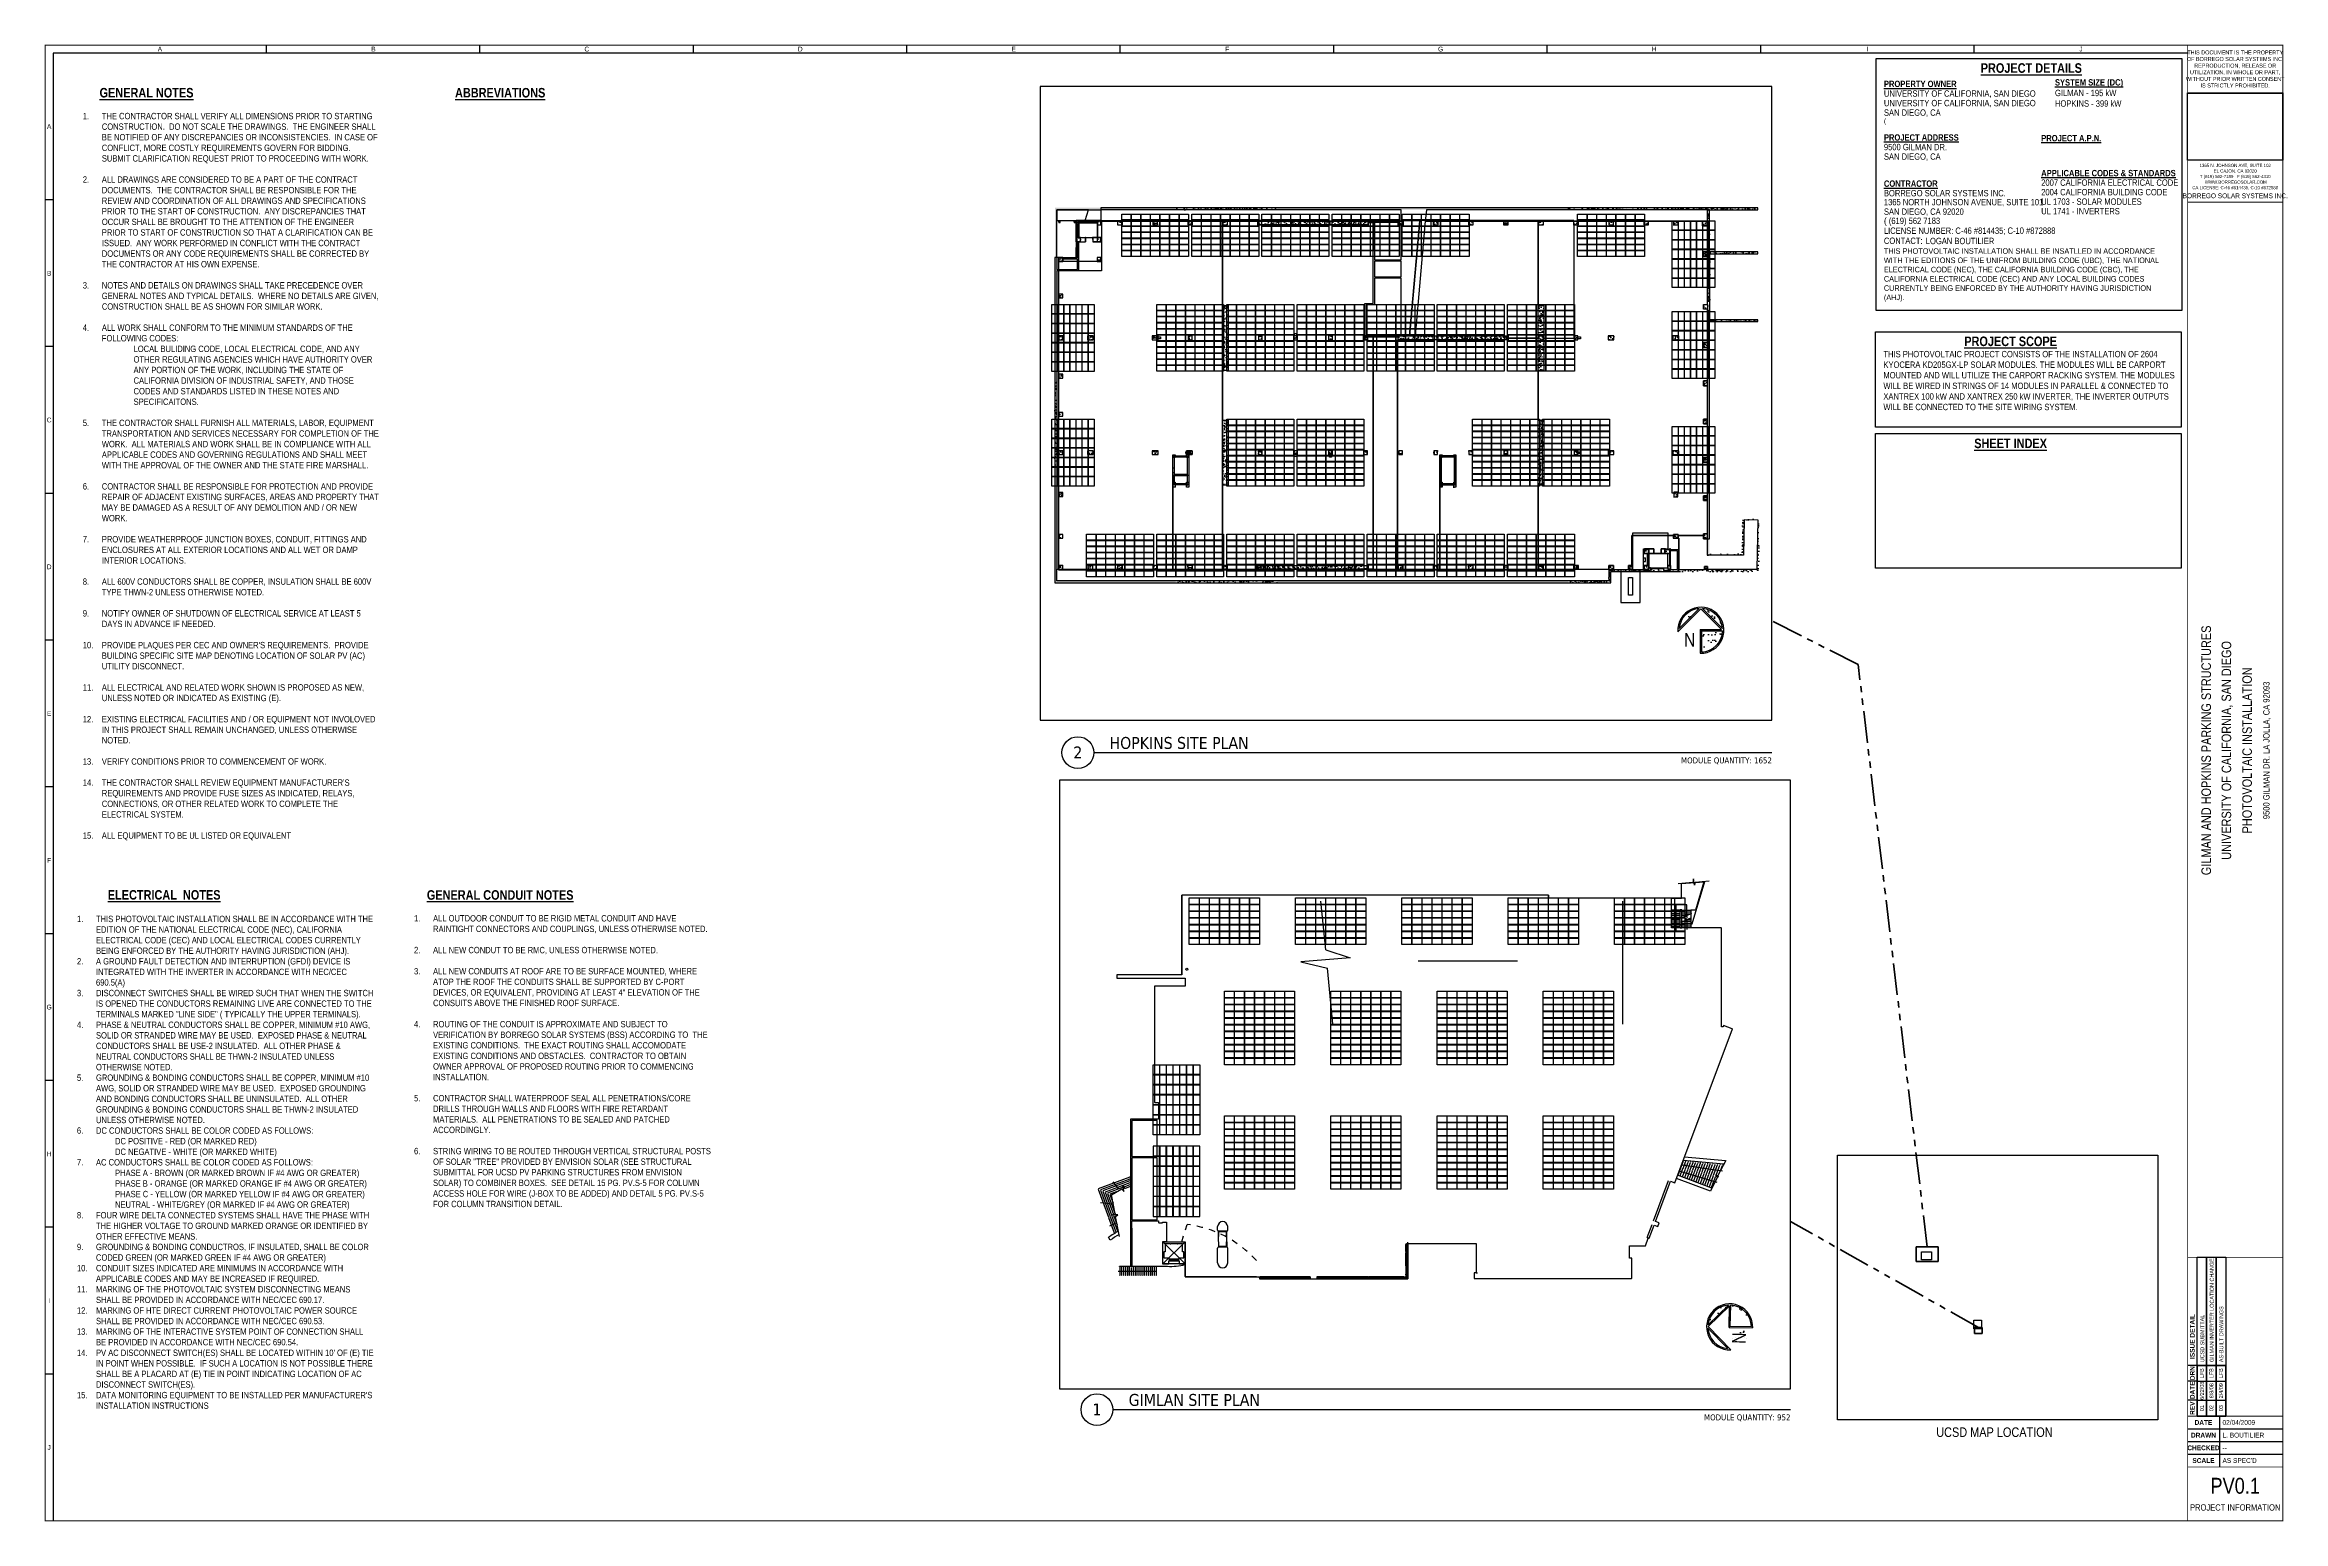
# Model space of a CAD drawing. Header units: inches. Extents: x 0.2 to 35.5, y 0.2 to 23.5.
import ezdxf
from ezdxf.enums import TextEntityAlignment as Align

# ---------------------------------------------------------------- set-up
doc = ezdxf.new("R2010")
doc.units = ezdxf.units.IN
doc.header["$MEASUREMENT"] = 0
doc.linetypes.add('555-2$0$HIDDEN', pattern=[0.375, 0.25, -0.125])
doc.linetypes.add('W-PHAN-1', pattern=[0.8, 0.5, -0.06, 0.06, -0.06, 0.06, -0.06])
for name, color, linetype in [('$AUDIT_BAD_LAYER1', 7, 'Continuous'), ('555-2$0$A-AREA', 9, 'Continuous'), ('555-2$0$A-FLOR', 3, 'Continuous'), ('555-2$0$A-FLOR-OVHD', 2, '555-2$0$HIDDEN'), ('555-2$0$A-FLOR-STRS', 3, 'Continuous'), ('555-2$0$A-GLAZ', 4, 'Continuous'), ('555-2$0$A-WALL-PRHT', 5, 'Continuous'), ('772-1$0$A-AREA', 9, 'Continuous'), ('772-1$0$A-COLS', 1, 'Continuous'), ('772-1$0$A-WALL-PATT', 8, 'Continuous'), ('772-7$0$A-AREA', 9, 'Continuous'), ('772-7$0$A-DOOR', 6, 'Continuous'), ('772-7$0$A-EQPM', 6, 'Continuous'), ('772-7$0$A-GLAZ', 4, 'Continuous'), ('772-7$0$A-WALL-FULL', 7, 'Continuous'), ('A - Level 1', 7, 'Continuous'), ('A - Level 2', 7, 'Continuous'), ('A - Level 7', 7, 'Continuous'), ('AN - Key 1', 7, 'Continuous'), ('AN - Text', 7, 'Continuous'), ('BS Title Block 24 x 36$0$TITLEBLOCK', 7, 'Continuous'), ('E - Electrical Room', 7, 'Continuous'), ('MODULES', 1, 'Continuous'), ('Modules - P', 1, 'Continuous'), ('TITLEBLOCK', 7, 'Continuous')]:
    doc.layers.add(name, color=color, linetype=linetype)
doc.layers.add('AUDIT_I_080707170559-1', color=7, linetype='Continuous', plot=False)
doc.styles.add('555-2$0$STANDARD', font='romans.shx')
doc.styles.add('Borrego', font='ARIALN.TTF')
doc.styles.add('BS Title Block 24 x 36$0$Borrego', font='ARIALN.TTF')
doc.styles.add('Tahoma', font='TAHOMA.TTF')
doc.styles.add('WDI-01', font='romans.shx')
doc.linetypes.add('W-FENC-1', pattern='A,0.36,-0.05,["x",WDI-01,S=0.1,R=0,X=0,Y=-0.0334],-0.108', length=0.518)
doc.dimstyles.new('555-2$0$STANDARD', dxfattribs={"dimtxt": 0.18, "dimasz": 0.18, "dimexe": 0.18, "dimexo": 0.0625, "dimgap": 0.09, "dimtad": 0, "dimtih": 1, "dimtoh": 1, "dimdec": 4, "dimzin": 0, "dimdsep": 46, "dimtxsty": '555-2$0$STANDARD', "dimcen": 0.09, "dimadec": 0, "dimazin": 0, "dimtfac": 1, "dimtdec": 4, "dimtofl": 0, "dimtmove": 0, "dimatfit": 3, "dimfxl": 1, "dimtolj": 1, "dimtzin": 0, "dimarcsym": 0})
picture_1 = doc.add_image_def('image1.tif', size_in_pixel=(1233, 872))
picture_2 = doc.add_image_def('image2.tif', size_in_pixel=(7254, 5991))
pattern_1 = [(50, (2.13899, 8.54015), (0.10808086, -0.00945585), [0.0113014, -0.1243157]), (355, (2.13899, 8.54015), (-0.0209078, 0.1133446), [0.0090411, -0.0994526]), (100.4514, (2.148, 8.53936), (0.0871731, 0.1038887), [0.0096047, -0.1056521]), (46.1842, (2.13899, 8.57029), (0.160818, -0.0249414), [0.0169521, -0.1864736]), (96.6356, (2.15239, 8.56821), (0.1408403, 0.1467856), [0.014407, -0.1584781]), (351.1842, (2.13899, 8.57029), (0.1408402, 0.1467858), [0.0135617, -0.1491789]), (21, (2.15406, 8.56275), (0.08994537, -0.0606689), [0.0113014, -0.1243157]), (326, (2.15406, 8.56275), (0.0366641, 0.1092698), [0.0090411, -0.0994526]), (71.4514, (2.16155, 8.5577), (0.1266095, 0.0486007), [0.0096047, -0.1056521]), (37.5, (2.13899, 8.54015), (0.00183232, 0.05016235), [0, -0.0982471, 0, -0.10095943, 0, -0.0998293]), (7.5, (2.13899, 8.54015), (0.03964082, 0.0594322), [0, -0.05756194, 0, -0.0959868, 0, -0.03804814]), (327.5, (2.105387, 8.54015), (0.08043941, -0.0033987), [0, -0.03767143, 0, -0.11753486, 0, -0.1559597]), (317.5, (2.09032, 8.54015), (0.08787782, 0.0150844), [0, -0.04897286, 0, -0.0780552, 0, -0.110754])]
pattern_2 = [(50, (-2.05026, -1.16883), (0.10808086, -0.00945585), [0.0113014, -0.1243157]), (355, (-2.05026, -1.16883), (-0.02090784, 0.1133446), [0.00904114, -0.0994526]), (100.4514, (-2.04126, -1.16961), (0.0871731, 0.1038887), [0.0096047, -0.1056521]), (46.1842, (-2.05026, -1.13869), (0.160818, -0.0249414), [0.0169521, -0.1864736]), (96.6356, (-2.03686, -1.14077), (0.1408403, 0.1467856), [0.0144071, -0.1584781]), (351.1842, (-2.05026, -1.13869), (0.1408402, 0.1467858), [0.0135617, -0.1491789]), (21, (-2.035195, -1.14622), (0.08994537, -0.0606689), [0.0113014, -0.1243157]), (326, (-2.0352, -1.14622), (0.03666414, 0.10926975), [0.00904114, -0.0994526]), (71.4514, (-2.0277, -1.15128), (0.12660955, 0.04860074), [0.0096047, -0.1056521]), (37.5, (-2.050263, -1.168826), (0.00183232, 0.05016235), [0, -0.09824709, 0, -0.10095943, 0, -0.09982929]), (7.5, (-2.050263, -1.168826), (0.03964082, 0.05943221), [0, -0.05756194, 0, -0.0959868, 0, -0.03804814]), (327.5, (-2.083866, -1.168826), (0.08043941, -0.0033987), [0, -0.03767143, 0, -0.11753486, 0, -0.15595971]), (317.5, (-2.098935, -1.168826), (0.08787782, 0.0150844), [0, -0.04897286, 0, -0.0780552, 0, -0.110754])]
pattern_3 = [(37.5, (-26.02307, -1.504), (-0.0062993, 0.1926824), [0, -0.152, 0, -0.17, 0, -0.1625]), (7.5, (-26.02307, -1.504), (0.1769777, 0.2822146), [0, -0.082, 0, -0.137, 0, -0.0525]), (327.5, (-26.14607, -1.504), (0.3114142, 0.0005659), [0, -0.05, 0, -0.18, 0, -0.235]), (317.5, (-26.14607, -1.504), (0.3006127, 0.0877676), [0, -0.025, 0, -0.118, 0, -0.135])]

# ---------------------------------------------------------------- blocks, each defined once
blk = doc.blocks.new('*E220')
at = {"layer": '772-1$0$A-WALL-PATT'}
h = blk.add_hatch(dxfattribs=at)
h.set_pattern_fill('AR-CONC', color=256, scale=0.015069, style=0)
h.set_pattern_definition(pattern_1)
h.paths.add_polyline_path([(0.26, 7.485), (2.131, 7.485), (2.131, 7.515), (0.23, 7.515), (0.23, 4.766), (0.26, 4.766)])
h = blk.add_hatch(dxfattribs=at)
h.set_pattern_fill('AR-CONC', color=256, scale=0.015069, style=0)
h.set_pattern_definition(pattern_1)
h.paths.add_polyline_path([(3.73, 7.515), (2.131, 7.515), (2.131, 7.485), (3.73, 7.485)])
h = blk.add_hatch(dxfattribs=at)
h.set_pattern_fill('AR-CONC', color=256, scale=0.015069, style=0)
h.set_pattern_definition(pattern_1)
h.paths.add_polyline_path([(8.318, 7.515), (3.73, 7.515), (3.73, 7.485), (8.318, 7.485)])
h = blk.add_hatch(dxfattribs=at)
h.set_pattern_fill('AR-CONC', color=256, scale=0.015069, style=0)
h.set_pattern_definition(pattern_1)
h.paths.add_polyline_path([(10.54, 7.515), (8.318, 7.515), (8.318, 7.485), (10.54, 7.485)])
h = blk.add_hatch(dxfattribs=at)
h.set_pattern_fill('AR-CONC', color=256, scale=0.015069, style=0)
h.set_pattern_definition(pattern_1)
h.paths.add_polyline_path([(10.54, 7.483), (10.51, 7.483), (10.51, 6.824), (10.54, 6.824)])
h = blk.add_hatch(dxfattribs=at)
h.set_pattern_fill('AR-CONC', color=256, scale=0.015069, style=0)
h.set_pattern_definition(pattern_1)
h.paths.add_polyline_path([(11.303, 7.485), (11.303, 7.515), (10.542, 7.515), (10.542, 7.485)])
h = blk.add_hatch(dxfattribs=at)
h.set_pattern_fill('AR-CONC', color=256, scale=0.015069, style=0)
h.set_pattern_definition(pattern_2)
h.paths.add_polyline_path([(0.9, 7.244), (0.954, 7.244), (0.954, 7.304), (0.9, 7.304)])
h = blk.add_hatch(dxfattribs=at)
h.set_pattern_fill('AR-CONC', color=256, scale=0.015069, style=0)
h.set_pattern_definition(pattern_2)
h.paths.add_polyline_path([(1.293, 7.244), (1.293, 7.304), (1.217, 7.304), (1.217, 7.244)])
h = blk.add_hatch(dxfattribs=at)
h.set_pattern_fill('AR-CONC', color=256, scale=0.015069, style=0)
h.set_pattern_definition(pattern_2)
h.paths.add_polyline_path([(1.845, 7.244), (1.845, 7.304), (1.77, 7.304), (1.77, 7.244)])
h = blk.add_hatch(dxfattribs=at)
h.set_pattern_fill('AR-CONC', color=256, scale=0.015069, style=0)
h.set_pattern_definition(pattern_2)
h.paths.add_polyline_path([(2.322, 7.304), (2.322, 7.244), (2.398, 7.244), (2.398, 7.304)])
h = blk.add_hatch(dxfattribs=at)
h.set_pattern_fill('AR-CONC', color=256, scale=0.015069, style=0)
h.set_pattern_definition(pattern_2)
h.paths.add_polyline_path([(2.875, 7.304), (2.875, 7.244), (2.95, 7.244), (2.95, 7.304)])
h = blk.add_hatch(dxfattribs=at)
h.set_pattern_fill('AR-CONC', color=256, scale=0.015069, style=0)
h.set_pattern_definition(pattern_1)
h.paths.add_polyline_path([(5.16, 7.244), (5.16, 7.304), (3.427, 7.304), (3.427, 7.244)])
h = blk.add_hatch(dxfattribs=at)
h.set_pattern_fill('AR-CONC', color=256, scale=0.015069, style=0)
h.set_pattern_definition(pattern_2)
h.paths.add_polyline_path([(5.637, 7.304), (5.637, 7.244), (5.713, 7.244), (5.713, 7.304)])
h = blk.add_hatch(dxfattribs=at)
h.set_pattern_fill('AR-CONC', color=256, scale=0.015069, style=0)
h.set_pattern_definition(pattern_2)
h.paths.add_polyline_path([(6.265, 7.244), (6.265, 7.304), (6.19, 7.304), (6.19, 7.244)])
h = blk.add_hatch(dxfattribs=at)
h.set_pattern_fill('AR-CONC', color=256, scale=0.015069, style=0)
h.set_pattern_definition(pattern_2)
h.paths.add_polyline_path([(6.818, 7.244), (6.818, 7.304), (6.742, 7.304), (6.742, 7.244)])
h = blk.add_hatch(dxfattribs=at)
h.set_pattern_fill('AR-CONC', color=256, scale=0.015069, style=0)
h.set_pattern_definition(pattern_2)
h.paths.add_polyline_path([(7.37, 7.244), (7.37, 7.304), (7.295, 7.304), (7.295, 7.244)])
h = blk.add_hatch(dxfattribs=at)
h.set_pattern_fill('AR-CONC', color=256, scale=0.015069, style=0)
h.set_pattern_definition(pattern_2)
h.paths.add_polyline_path([(7.847, 7.304), (7.847, 7.244), (7.923, 7.244), (7.923, 7.304)])
h = blk.add_hatch(dxfattribs=at)
h.set_pattern_fill('AR-CONC', color=256, scale=0.015069, style=0)
h.set_pattern_definition(pattern_2)
h.paths.add_polyline_path([(8.4, 7.304), (8.4, 7.244), (8.475, 7.244), (8.475, 7.304)])
h = blk.add_hatch(dxfattribs=at)
h.set_pattern_fill('AR-CONC', color=256, scale=0.015069, style=0)
h.set_pattern_definition(pattern_2)
h.paths.add_polyline_path([(9.028, 7.244), (9.028, 7.304), (8.953, 7.304), (8.953, 7.244)])
h = blk.add_hatch(dxfattribs=at)
h.set_pattern_fill('AR-CONC', color=256, scale=0.015069, style=0)
h.set_pattern_definition(pattern_2)
h.paths.add_polyline_path([(9.505, 7.244), (9.58, 7.244), (9.58, 7.304), (9.505, 7.304)])
h = blk.add_hatch(dxfattribs=at)
h.set_pattern_fill('AR-CONC', color=256, scale=0.015069, style=0)
h.set_pattern_definition(pattern_2)
h.paths.add_polyline_path([(9.972, 7.304), (9.972, 7.244), (10.048, 7.244), (10.048, 7.304)])
h = blk.add_hatch(dxfattribs=at)
h.set_pattern_fill('AR-CONC', color=256, scale=0.015069, style=0)
h.set_pattern_definition(pattern_2)
h.paths.add_polyline_path([(10.432, 7.229), (10.507, 7.229), (10.507, 7.304), (10.432, 7.304)])
h = blk.add_hatch(dxfattribs=at)
h.set_pattern_fill('AR-CONC', color=256, scale=0.015069, style=0)
h.set_pattern_definition(pattern_2)
h.paths.add_polyline_path([(0.351, 6.732), (0.291, 6.732), (0.291, 6.671), (0.351, 6.671)])
h = blk.add_hatch(dxfattribs=at)
h.set_pattern_fill('AR-CONC', color=256, scale=0.015069, style=0)
h.set_pattern_definition(pattern_2)
h.paths.add_polyline_path([(0.632, 7.047), (0.572, 7.047), (0.572, 6.986), (0.632, 6.986)])
h = blk.add_hatch(dxfattribs=at)
h.set_pattern_fill('AR-CONC', color=256, scale=0.015069, style=0)
h.set_pattern_definition(pattern_2)
h.paths.add_polyline_path([(0.954, 7.047), (0.893, 7.047), (0.893, 6.986), (0.954, 6.986)])
h = blk.add_hatch(dxfattribs=at)
h.set_pattern_fill('AR-CONC', color=256, scale=0.015069, style=0)
h.set_pattern_definition(pattern_2)
h.paths.add_polyline_path([(0.954, 6.671), (0.954, 6.732), (0.893, 6.732), (0.893, 6.671)])
h = blk.add_hatch(dxfattribs=at)
h.set_pattern_fill('AR-CONC', color=256, scale=0.015069, style=0)
h.set_pattern_definition(pattern_2)
h.paths.add_polyline_path([(10.507, 6.822), (10.447, 6.822), (10.447, 6.747), (10.507, 6.747)])
h = blk.add_hatch(dxfattribs=at)
h.set_pattern_fill('AR-CONC', color=256, scale=0.015069, style=0)
h.set_pattern_definition(pattern_1)
h.paths.add_polyline_path([(10.51, 5.722), (11.303, 5.722), (11.303, 5.752), (10.547, 5.752), (10.547, 6.792), (11.303, 6.792), (11.303, 6.822), (10.51, 6.822)])
h = blk.add_hatch(dxfattribs=at)
h.set_pattern_fill('AR-CONC', color=256, scale=0.015069, style=0)
h.set_pattern_definition(pattern_2)
h.paths.add_polyline_path([(0.291, 6.155), (0.291, 6.095), (0.351, 6.095), (0.351, 6.155)])
h = blk.add_hatch(dxfattribs=at)
h.set_pattern_fill('AR-CONC', color=256, scale=0.015069, style=0)
h.set_pattern_definition(pattern_1)
h.paths.add_polyline_path([(2.958, 5.978), (2.867, 5.978), (2.867, 4.953), (2.958, 4.953)])
h = blk.add_hatch(dxfattribs=at)
h.set_pattern_fill('AR-CONC', color=256, scale=0.015069, style=0)
h.set_pattern_definition(pattern_1)
h.paths.add_polyline_path([(7.93, 5.978), (7.84, 5.978), (7.84, 4.953), (7.93, 4.953)])
h = blk.add_hatch(dxfattribs=at)
h.set_pattern_fill('AR-CONC', color=256, scale=0.015069, style=0)
h.set_pattern_definition(pattern_2)
h.paths.add_polyline_path([(10.447, 5.918), (10.507, 5.918), (10.507, 5.993), (10.447, 5.993)])
h = blk.add_hatch(dxfattribs=at)
h.set_pattern_fill('AR-CONC', color=256, scale=0.015069, style=0)
h.set_pattern_definition(pattern_1)
edge = h.paths.add_edge_path()
edge.add_line((10.54, 5.719), (10.54, 2.065))
edge.add_line((10.54, 2.065), (10.51, 2.065))
edge.add_line((10.51, 2.065), (10.51, 5.719))
h = blk.add_hatch(dxfattribs=at)
h.set_pattern_fill('AR-CONC', color=256, scale=0.015069, style=0)
h.set_pattern_definition(pattern_2)
h.paths.add_polyline_path([(0.291, 5.436), (0.351, 5.436), (0.351, 5.496), (0.291, 5.496)])
h = blk.add_hatch(dxfattribs=at)
h.set_pattern_fill('AR-CONC', color=256, scale=0.015069, style=0)
h.set_pattern_definition(pattern_2)
h.paths.add_polyline_path([(0.743, 5.496), (0.743, 5.436), (0.833, 5.436), (0.833, 5.496)])
h = blk.add_hatch(dxfattribs=at)
h.set_pattern_fill('AR-CONC', color=256, scale=0.015069, style=0)
h.set_pattern_definition(pattern_2)
h.paths.add_polyline_path([(1.853, 5.436), (1.853, 5.496), (1.762, 5.496), (1.762, 5.436)])
h = blk.add_hatch(dxfattribs=at)
h.set_pattern_fill('AR-CONC', color=256, scale=0.015069, style=0)
h.set_pattern_definition(pattern_2)
h.paths.add_polyline_path([(2.39, 5.496), (2.33, 5.496), (2.33, 5.436), (2.39, 5.436)])
h = blk.add_hatch(dxfattribs=at)
h.set_pattern_fill('AR-CONC', color=256, scale=0.015069, style=0)
h.set_pattern_definition(pattern_2)
h.paths.add_polyline_path([(3.435, 5.436), (3.495, 5.436), (3.495, 5.496), (3.435, 5.496)])
h = blk.add_hatch(dxfattribs=at)
h.set_pattern_fill('AR-CONC', color=256, scale=0.015069, style=0)
h.set_pattern_definition(pattern_2)
h.paths.add_polyline_path([(3.987, 5.496), (3.987, 5.436), (4.048, 5.436), (4.048, 5.496)])
h = blk.add_hatch(dxfattribs=at)
h.set_pattern_fill('AR-CONC', color=256, scale=0.015069, style=0)
h.set_pattern_definition(pattern_2)
h.paths.add_polyline_path([(4.54, 5.496), (4.54, 5.436), (4.6, 5.436), (4.6, 5.496)])
h = blk.add_hatch(dxfattribs=at)
h.set_pattern_fill('AR-CONC', color=256, scale=0.015069, style=0)
h.set_pattern_definition(pattern_2)
h.paths.add_polyline_path([(5.153, 5.436), (5.153, 5.496), (5.092, 5.496), (5.092, 5.436)])
h = blk.add_hatch(dxfattribs=at)
h.set_pattern_fill('AR-CONC', color=256, scale=0.015069, style=0)
h.set_pattern_definition(pattern_1)
h.paths.add_polyline_path([(7.37, 5.436), (7.37, 5.496), (5.637, 5.496), (5.637, 5.436)])
h = blk.add_hatch(dxfattribs=at)
h.set_pattern_fill('AR-CONC', color=256, scale=0.015069, style=0)
h.set_pattern_definition(pattern_2)
h.paths.add_polyline_path([(8.408, 5.436), (8.468, 5.436), (8.468, 5.496), (8.408, 5.496)])
h = blk.add_hatch(dxfattribs=at)
h.set_pattern_fill('AR-CONC', color=256, scale=0.015069, style=0)
h.set_pattern_definition(pattern_2)
h.paths.add_polyline_path([(9.035, 5.436), (9.035, 5.496), (8.945, 5.496), (8.945, 5.436)])
h = blk.add_hatch(dxfattribs=at)
h.set_pattern_fill('AR-CONC', color=256, scale=0.015069, style=0)
h.set_pattern_definition(pattern_2)
h.paths.add_polyline_path([(10.055, 5.436), (10.055, 5.496), (9.965, 5.496), (9.965, 5.436)])
h = blk.add_hatch(dxfattribs=at)
h.set_pattern_fill('AR-CONC', color=256, scale=0.015069, style=0)
h.set_pattern_definition(pattern_2)
h.paths.add_polyline_path([(10.507, 5.39), (10.447, 5.39), (10.447, 5.315), (10.507, 5.315)])
h = blk.add_hatch(dxfattribs=at)
h.set_pattern_fill('AR-CONC', color=256, scale=0.015069, style=0)
h.set_pattern_definition(pattern_1)
h.paths.add_polyline_path([(0.26, 4.766), (0.23, 4.766), (0.23, 3.446), (0.26, 3.446)])
h = blk.add_hatch(dxfattribs=at)
h.set_pattern_fill('AR-CONC', color=256, scale=0.015069, style=0)
h.set_pattern_definition(pattern_2)
h.paths.add_polyline_path([(0.291, 4.893), (0.291, 4.833), (0.351, 4.833), (0.351, 4.893)])
h = blk.add_hatch(dxfattribs=at)
h.set_pattern_fill('AR-CONC', color=256, scale=0.015069, style=0)
h.set_pattern_definition(pattern_2)
h.paths.add_polyline_path([(10.447, 4.788), (10.447, 4.712), (10.507, 4.712), (10.507, 4.788)])
h = blk.add_hatch(dxfattribs=at)
h.set_pattern_fill('AR-CONC', color=256, scale=0.015069, style=0)
h.set_pattern_definition(pattern_2)
h.paths.add_polyline_path([(0.291, 4.23), (0.351, 4.23), (0.351, 4.29), (0.291, 4.29)])
h = blk.add_hatch(dxfattribs=at)
h.set_pattern_fill('AR-CONC', color=256, scale=0.015069, style=0)
h.set_pattern_definition(pattern_1)
h.paths.add_polyline_path([(2.958, 4.17), (2.867, 4.17), (2.867, 3.145), (2.958, 3.145)])
h = blk.add_hatch(dxfattribs=at)
h.set_pattern_fill('AR-CONC', color=256, scale=0.015069, style=0)
h.set_pattern_definition(pattern_1)
h.paths.add_polyline_path([(7.84, 3.145), (7.93, 3.145), (7.93, 4.17), (7.84, 4.17)])
h = blk.add_hatch(dxfattribs=at)
h.set_pattern_fill('AR-CONC', color=256, scale=0.015069, style=0)
h.set_pattern_definition(pattern_2)
h.paths.add_polyline_path([(10.447, 4.11), (10.507, 4.11), (10.507, 4.185), (10.447, 4.185)])
h = blk.add_hatch(dxfattribs=at)
h.set_pattern_fill('AR-CONC', color=256, scale=0.015069, style=0)
h.set_pattern_definition(pattern_2)
h.paths.add_polyline_path([(0.291, 3.688), (0.291, 3.627), (0.351, 3.627), (0.351, 3.688)])
h = blk.add_hatch(dxfattribs=at)
h.set_pattern_fill('AR-CONC', color=256, scale=0.015069, style=0)
h.set_pattern_definition(pattern_2)
h.paths.add_polyline_path([(0.743, 3.688), (0.743, 3.627), (0.833, 3.627), (0.833, 3.688)])
h = blk.add_hatch(dxfattribs=at)
h.set_pattern_fill('AR-CONC', color=256, scale=0.015069, style=0)
h.set_pattern_definition(pattern_2)
h.paths.add_polyline_path([(1.762, 3.688), (1.762, 3.627), (1.853, 3.627), (1.853, 3.688)])
h = blk.add_hatch(dxfattribs=at)
h.set_pattern_fill('AR-CONC', color=256, scale=0.015069, style=0)
h.set_pattern_definition(pattern_2)
h.paths.add_polyline_path([(2.121, 3.622), (2.086, 3.622), (2.086, 3.587), (2.121, 3.587)])
h = blk.add_hatch(dxfattribs=at)
h.set_pattern_fill('AR-CONC', color=256, scale=0.015069, style=0)
h.set_pattern_definition(pattern_2)
h.paths.add_polyline_path([(2.337, 3.627), (2.39, 3.627), (2.39, 3.688), (2.302, 3.688), (2.302, 3.587), (2.337, 3.587)])
h = blk.add_hatch(dxfattribs=at)
h.set_pattern_fill('AR-CONC', color=256, scale=0.015069, style=0)
h.set_pattern_definition(pattern_2)
h.paths.add_polyline_path([(3.495, 3.627), (3.495, 3.688), (3.435, 3.688), (3.435, 3.627)])
h = blk.add_hatch(dxfattribs=at)
h.set_pattern_fill('AR-CONC', color=256, scale=0.015069, style=0)
h.set_pattern_definition(pattern_2)
h.paths.add_polyline_path([(4.048, 3.688), (3.987, 3.688), (3.987, 3.627), (4.048, 3.627)])
h = blk.add_hatch(dxfattribs=at)
h.set_pattern_fill('AR-CONC', color=256, scale=0.015069, style=0)
h.set_pattern_definition(pattern_2)
h.paths.add_polyline_path([(4.6, 3.627), (4.6, 3.688), (4.54, 3.688), (4.54, 3.627)])
h = blk.add_hatch(dxfattribs=at)
h.set_pattern_fill('AR-CONC', color=256, scale=0.015069, style=0)
h.set_pattern_definition(pattern_2)
h.paths.add_polyline_path([(5.153, 3.627), (5.153, 3.688), (5.092, 3.688), (5.092, 3.627)])
h = blk.add_hatch(dxfattribs=at)
h.set_pattern_fill('AR-CONC', color=256, scale=0.015069, style=0)
h.set_pattern_definition(pattern_2)
h.paths.add_polyline_path([(5.705, 3.627), (5.705, 3.688), (5.645, 3.688), (5.645, 3.627)])
h = blk.add_hatch(dxfattribs=at)
h.set_pattern_fill('AR-CONC', color=256, scale=0.015069, style=0)
h.set_pattern_definition(pattern_2)
h.paths.add_polyline_path([(6.258, 3.627), (6.258, 3.688), (6.197, 3.688), (6.197, 3.627)])
h = blk.add_hatch(dxfattribs=at)
h.set_pattern_fill('AR-CONC', color=256, scale=0.015069, style=0)
h.set_pattern_definition(pattern_2)
h.paths.add_polyline_path([(6.295, 3.622), (6.295, 3.587), (6.331, 3.587), (6.331, 3.622)])
h = blk.add_hatch(dxfattribs=at)
h.set_pattern_fill('AR-CONC', color=256, scale=0.015069, style=0)
h.set_pattern_definition(pattern_2)
h.paths.add_polyline_path([(6.81, 3.627), (6.81, 3.688), (6.75, 3.688), (6.75, 3.627)])
h = blk.add_hatch(dxfattribs=at)
h.set_pattern_fill('AR-CONC', color=256, scale=0.015069, style=0)
h.set_pattern_definition(pattern_2)
h.paths.add_polyline_path([(7.363, 3.627), (7.363, 3.688), (7.303, 3.688), (7.303, 3.627)])
h = blk.add_hatch(dxfattribs=at)
h.set_pattern_fill('AR-CONC', color=256, scale=0.015069, style=0)
h.set_pattern_definition(pattern_2)
h.paths.add_polyline_path([(8.468, 3.627), (8.468, 3.688), (8.408, 3.688), (8.408, 3.627)])
h = blk.add_hatch(dxfattribs=at)
h.set_pattern_fill('AR-CONC', color=256, scale=0.015069, style=0)
h.set_pattern_definition(pattern_2)
h.paths.add_polyline_path([(9.035, 3.627), (9.035, 3.688), (8.945, 3.688), (8.945, 3.627)])
h = blk.add_hatch(dxfattribs=at)
h.set_pattern_fill('AR-CONC', color=256, scale=0.015069, style=0)
h.set_pattern_definition(pattern_2)
h.paths.add_polyline_path([(9.965, 3.688), (9.965, 3.627), (10.055, 3.627), (10.055, 3.688)])
h = blk.add_hatch(dxfattribs=at)
h.set_pattern_fill('AR-CONC', color=256, scale=0.015069, style=0)
h.set_pattern_definition(pattern_2)
h.paths.add_polyline_path([(10.507, 3.582), (10.447, 3.582), (10.447, 3.507), (10.507, 3.507)])
h = blk.add_hatch(dxfattribs=at)
h.set_pattern_fill('AR-CONC', color=256, scale=0.015069, style=0)
h.set_pattern_definition(pattern_1)
h.paths.add_polyline_path([(2.131, 1.638), (0.26, 1.638), (0.26, 3.446), (0.23, 3.446), (0.23, 1.608), (2.131, 1.608)])
h = blk.add_hatch(dxfattribs=at)
h.set_pattern_fill('AR-CONC', color=256, scale=0.015069, style=0)
h.set_pattern_definition(pattern_2)
h.paths.add_polyline_path([(2.086, 3.115), (2.121, 3.115), (2.121, 3.19), (2.086, 3.19)])
h = blk.add_hatch(dxfattribs=at)
h.set_pattern_fill('AR-CONC', color=256, scale=0.015069, style=0)
h.set_pattern_definition(pattern_2)
h.paths.add_polyline_path([(2.337, 3.115), (2.337, 3.19), (2.302, 3.19), (2.302, 3.115)])
h = blk.add_hatch(dxfattribs=at)
h.set_pattern_fill('AR-CONC', color=256, scale=0.015069, style=0)
h.set_pattern_definition(pattern_2)
h.paths.add_polyline_path([(6.295, 3.115), (6.295, 3.19), (6.331, 3.19), (6.331, 3.115)])
h.paths.add_polyline_path([(6.511, 3.115), (6.511, 3.19), (6.547, 3.19), (6.547, 3.115)])
h = blk.add_hatch(dxfattribs=at)
h.set_pattern_fill('AR-CONC', color=256, scale=0.015069, style=0)
h.set_pattern_definition(pattern_2)
h.paths.add_polyline_path([(0.291, 2.968), (0.351, 2.968), (0.351, 3.028), (0.291, 3.028)])
h = blk.add_hatch(dxfattribs=at)
h.set_pattern_fill('AR-CONC', color=256, scale=0.015069, style=0)
h.set_pattern_definition(pattern_2)
h.paths.add_polyline_path([(10.04, 2.961), (10.04, 3.036), (9.98, 3.036), (9.98, 2.961)])
h = blk.add_hatch(dxfattribs=at)
h.set_pattern_fill('AR-CONC', color=256, scale=0.015069, style=0)
h.set_pattern_definition(pattern_2)
h.paths.add_polyline_path([(10.447, 2.904), (10.507, 2.904), (10.507, 2.979), (10.447, 2.979)])
h = blk.add_hatch(dxfattribs=at)
h.set_pattern_fill('AR-CONC', color=256, scale=0.015069, style=0)
h.set_pattern_definition(pattern_1)
h.paths.add_polyline_path([(11.327, 2.613), (11.064, 2.617), (11.054, 2.063), (10.962, 2.063), (10.961, 2.043), (11.074, 2.043), (11.084, 2.597), (11.307, 2.593), (11.294, 1.819), (10.998, 1.819), (11.017, 1.782), (11.313, 1.782)])
h = blk.add_hatch(dxfattribs=at)
h.set_pattern_fill('AR-CONC', color=256, scale=0.015069, style=0)
h.set_pattern_definition(pattern_2)
h.paths.add_polyline_path([(0.291, 2.309), (0.351, 2.309), (0.351, 2.369), (0.291, 2.369)])
h = blk.add_hatch(dxfattribs=at)
h.set_pattern_fill('AR-CONC', color=256, scale=0.015069, style=0)
h.set_pattern_definition(pattern_2)
h.paths.add_polyline_path([(9.587, 2.07), (9.587, 2.131), (9.511, 2.131), (9.511, 2.07)])
h = blk.add_hatch(dxfattribs=at)
h.set_pattern_fill('AR-CONC', color=256, scale=0.015069, style=0)
h.set_pattern_definition(pattern_2)
h.paths.add_polyline_path([(9.914, 2.07), (9.914, 2.131), (9.839, 2.131), (9.839, 2.07)])
h = blk.add_hatch(dxfattribs=at)
h.set_pattern_fill('AR-CONC', color=256, scale=0.015069, style=0)
h.set_pattern_definition(pattern_2)
h.paths.add_polyline_path([(10.048, 2.369), (9.972, 2.369), (9.972, 2.309), (10.048, 2.309)])
h = blk.add_hatch(dxfattribs=at)
h.set_pattern_fill('AR-CONC', color=256, scale=0.015069, style=0)
h.set_pattern_definition(pattern_2)
h.paths.add_polyline_path([(10.507, 2.301), (10.507, 2.377), (10.447, 2.377), (10.447, 2.301)])
h = blk.add_hatch(dxfattribs=at)
h.set_pattern_fill('AR-CONC', color=256, scale=0.015069, style=0)
h.set_pattern_definition(pattern_2)
h.paths.add_polyline_path([(0.291, 1.879), (0.291, 1.819), (0.351, 1.819), (0.351, 1.879)])
h = blk.add_hatch(dxfattribs=at)
h.set_pattern_fill('AR-CONC', color=256, scale=0.015069, style=0)
h.set_pattern_definition(pattern_2)
h.paths.add_polyline_path([(0.826, 1.819), (0.826, 1.879), (0.75, 1.879), (0.75, 1.819)])
h = blk.add_hatch(dxfattribs=at)
h.set_pattern_fill('AR-CONC', color=256, scale=0.015069, style=0)
h.set_pattern_definition(pattern_2)
h.paths.add_polyline_path([(1.217, 1.879), (1.217, 1.819), (1.293, 1.819), (1.293, 1.879)])
h = blk.add_hatch(dxfattribs=at)
h.set_pattern_fill('AR-CONC', color=256, scale=0.015069, style=0)
h.set_pattern_definition(pattern_2)
h.paths.add_polyline_path([(1.77, 1.879), (1.77, 1.819), (1.845, 1.819), (1.845, 1.879)])
h = blk.add_hatch(dxfattribs=at)
h.set_pattern_fill('AR-CONC', color=256, scale=0.015069, style=0)
h.set_pattern_definition(pattern_2)
h.paths.add_polyline_path([(2.398, 1.879), (2.322, 1.879), (2.322, 1.819), (2.398, 1.819)])
h = blk.add_hatch(dxfattribs=at)
h.set_pattern_fill('AR-CONC', color=256, scale=0.015069, style=0)
h.set_pattern_definition(pattern_2)
h.paths.add_polyline_path([(2.875, 1.879), (2.875, 1.819), (2.95, 1.819), (2.95, 1.879)])
h = blk.add_hatch(dxfattribs=at)
h.set_pattern_fill('AR-CONC', color=256, scale=0.015069, style=0)
h.set_pattern_definition(pattern_1)
h.paths.add_polyline_path([(5.14, 1.819), (5.14, 1.879), (3.408, 1.879), (3.408, 1.819)])
h = blk.add_hatch(dxfattribs=at)
h.set_pattern_fill('AR-CONC', color=256, scale=0.015069, style=0)
h.set_pattern_definition(pattern_2)
h.paths.add_polyline_path([(5.713, 1.879), (5.637, 1.879), (5.637, 1.819), (5.713, 1.819)])
h = blk.add_hatch(dxfattribs=at)
h.set_pattern_fill('AR-CONC', color=256, scale=0.015069, style=0)
h.set_pattern_definition(pattern_2)
h.paths.add_polyline_path([(6.265, 1.879), (6.19, 1.879), (6.19, 1.819), (6.265, 1.819)])
h = blk.add_hatch(dxfattribs=at)
h.set_pattern_fill('AR-CONC', color=256, scale=0.015069, style=0)
h.set_pattern_definition(pattern_2)
h.paths.add_polyline_path([(6.818, 1.879), (6.742, 1.879), (6.742, 1.819), (6.818, 1.819)])
h = blk.add_hatch(dxfattribs=at)
h.set_pattern_fill('AR-CONC', color=256, scale=0.015069, style=0)
h.set_pattern_definition(pattern_2)
h.paths.add_polyline_path([(7.295, 1.879), (7.295, 1.819), (7.37, 1.819), (7.37, 1.879)])
h = blk.add_hatch(dxfattribs=at)
h.set_pattern_fill('AR-CONC', color=256, scale=0.015069, style=0)
h.set_pattern_definition(pattern_2)
h.paths.add_polyline_path([(7.923, 1.879), (7.847, 1.879), (7.847, 1.819), (7.923, 1.819)])
h = blk.add_hatch(dxfattribs=at)
h.set_pattern_fill('AR-CONC', color=256, scale=0.015069, style=0)
h.set_pattern_definition(pattern_2)
h.paths.add_polyline_path([(8.475, 1.819), (8.475, 1.879), (8.4, 1.879), (8.4, 1.819)])
h = blk.add_hatch(dxfattribs=at)
h.set_pattern_fill('AR-CONC', color=256, scale=0.015069, style=0)
h.set_pattern_definition(pattern_2)
h.paths.add_polyline_path([(9.028, 1.819), (9.028, 1.879), (8.953, 1.879), (8.953, 1.819)])
h = blk.add_hatch(dxfattribs=at)
h.set_pattern_fill('AR-CONC', color=256, scale=0.015069, style=0)
h.set_pattern_definition(pattern_1)
h.paths.add_polyline_path([(10.998, 1.819), (10.51, 1.819), (10.51, 1.817), (8.953, 1.817), (8.953, 1.641), (8.988, 1.641), (8.988, 1.782), (11.017, 1.782)])
h = blk.add_hatch(dxfattribs=at)
h.set_pattern_fill('AR-CONC', color=256, scale=0.015069, style=0)
h.set_pattern_definition(pattern_2)
h.paths.add_polyline_path([(9.327, 1.879), (9.266, 1.879), (9.266, 1.819), (9.327, 1.819)])
h = blk.add_hatch(dxfattribs=at)
h.set_pattern_fill('AR-CONC', color=256, scale=0.015069, style=0)
h.set_pattern_definition(pattern_2)
h.paths.add_polyline_path([(9.587, 1.819), (9.587, 1.879), (9.513, 1.879), (9.513, 1.819)])
h = blk.add_hatch(dxfattribs=at)
h.set_pattern_fill('AR-CONC', color=256, scale=0.015069, style=0)
h.set_pattern_definition(pattern_2)
h.paths.add_polyline_path([(9.924, 1.819), (9.924, 1.879), (9.883, 1.879), (9.883, 1.819)])
h = blk.add_hatch(dxfattribs=at)
h.set_pattern_fill('AR-CONC', color=256, scale=0.015069, style=0)
h.set_pattern_definition(pattern_2)
h.paths.add_polyline_path([(10.507, 1.864), (10.462, 1.864), (10.462, 1.819), (10.507, 1.819)])
h = blk.add_hatch(dxfattribs=at)
h.set_pattern_fill('AR-CONC', color=256, scale=0.015069, style=0)
h.set_pattern_definition(pattern_1)
h.paths.add_polyline_path([(10.944, 2.043), (10.945, 2.063), (10.51, 2.063), (10.51, 2.043)])
h = blk.add_hatch(dxfattribs=at)
h.set_pattern_fill('AR-CONC', color=256, scale=0.015069, style=0)
h.set_pattern_definition(pattern_1)
h.paths.add_polyline_path([(3.73, 1.638), (2.131, 1.638), (2.131, 1.608), (3.73, 1.608)])
h = blk.add_hatch(dxfattribs=at)
h.set_pattern_fill('AR-CONC', color=256, scale=0.015069, style=0)
h.set_pattern_definition(pattern_1)
h.paths.add_polyline_path([(8.318, 1.638), (3.73, 1.638), (3.73, 1.608), (8.318, 1.608)])
h = blk.add_hatch(dxfattribs=at)
h.set_pattern_fill('AR-CONC', color=256, scale=0.015069, style=0)
h.set_pattern_definition(pattern_1)
h.paths.add_polyline_path([(8.988, 1.638), (8.318, 1.638), (8.318, 1.608), (8.988, 1.608)])
at = {"layer": '772-1$0$A-AREA', "elevation": 0}
for points in [[(0.954, 7.515), (0.954, 7.304), (0.9, 7.304), (0.9, 7.293), (0.613, 7.293), (0.613, 7.313), (0.563, 7.313), (0.563, 7.263), (0.583, 7.263), (0.583, 7.047), (0.572, 7.047), (0.572, 6.986), (0.583, 6.986), (0.583, 6.728), (0.351, 6.728), (0.351, 6.732), (0.23, 6.732), (0.23, 1.608), (8.988, 1.608), (8.988, 1.782), (10.055, 1.782), (10.055, 2.309), (10.048, 2.309), (10.048, 2.354), (10.447, 2.354), (10.447, 2.301), (10.54, 2.301), (10.54, 5.722), (11.303, 5.722), (11.303, 5.752), (10.547, 5.752), (10.547, 6.792), (11.303, 6.792), (11.303, 6.822), (10.54, 6.822), (10.54, 7.485), (11.303, 7.485), (11.303, 7.515)], [(0.954, 7.485), (0.954, 7.485), (0.954, 7.304), (0.9, 7.304), (0.9, 7.293), (0.613, 7.293), (0.613, 7.313), (0.563, 7.313), (0.563, 7.263), (0.583, 7.263), (0.583, 7.047), (0.572, 7.047), (0.572, 6.986), (0.583, 6.986), (0.583, 6.728), (0.351, 6.728), (0.351, 6.732), (0.26, 6.732), (0.26, 7.485)], [(0.954, 7.485), (0.954, 7.304), (5.683, 7.304), (5.683, 7.485)], [(6.08, 7.485), (6.064, 7.304), (10.51, 7.304), (10.51, 7.485)], [(0.964, 7.304), (0.964, 6.523), (0.26, 6.523), (0.26, 1.819), (2.086, 1.819), (2.086, 3.622), (2.121, 3.622), (2.121, 3.607), (2.302, 3.607), (2.302, 3.688), (2.39, 3.688), (2.39, 3.627), (2.337, 3.627), (2.337, 3.296), (2.086, 3.296), (2.086, 1.819), (2.867, 1.819), (2.867, 7.304), (2.867, 7.304), (0.964, 7.304), (0.964, 7.304), (0.964, 7.304), (0.964, 7.304), (0.964, 7.304), (0.964, 7.304), (0.964, 7.304)], [(0.603, 7.273), (0.603, 7.047), (0.9, 7.047), (0.9, 7.273)], [(5.243, 7.304), (5.16, 7.304), (5.16, 7.244), (3.427, 7.244), (3.427, 7.304), (5.683, 7.304), (5.683, 7.304), (2.867, 7.304), (2.867, 5.978), (2.958, 5.978), (2.958, 4.953), (2.867, 4.953), (2.867, 4.17), (2.958, 4.17), (2.958, 3.145), (2.867, 3.145), (2.867, 1.819), (5.243, 1.819), (5.243, 1.819), (3.408, 1.819), (3.408, 1.879), (5.14, 1.879), (5.14, 1.819), (5.243, 1.819), (5.243, 5.476), (5.155, 5.476), (5.155, 5.436), (5.092, 5.436), (5.092, 5.496), (5.113, 5.496), (5.113, 6.008), (5.243, 6.008)], [(5.243, 5.476), (5.243, 1.819), (6.295, 1.819), (6.295, 3.622), (6.331, 3.622), (6.331, 3.607), (6.511, 3.607), (6.511, 3.622), (6.547, 3.622), (6.547, 3.115), (6.511, 3.115), (6.511, 3.15), (6.331, 3.15), (6.331, 3.115), (6.295, 3.115), (6.295, 1.819), (7.84, 1.819), (7.84, 7.304), (6.064, 7.304), (5.906, 5.496), (7.37, 5.496), (7.37, 5.436), (5.637, 5.436), (5.637, 5.476)], [(5.263, 7.284), (5.263, 7.284), (5.263, 6.694), (5.683, 6.694), (5.683, 7.244), (5.637, 7.244), (5.637, 7.284)], [(7.84, 7.304), (7.84, 5.978), (7.93, 5.978), (7.93, 4.953), (7.84, 4.953), (7.84, 4.17), (7.93, 4.17), (7.93, 3.145), (7.84, 3.145), (7.84, 1.819), (8.953, 1.819), (8.953, 1.879), (9.028, 1.879), (9.028, 1.817), (9.266, 1.817), (9.266, 1.879), (9.317, 1.879), (9.317, 2.354), (9.972, 2.354), (9.972, 2.369), (10.048, 2.369), (10.048, 2.354), (10.447, 2.354), (10.447, 2.377), (10.51, 2.377), (10.51, 2.904), (10.447, 2.904), (10.447, 2.979), (10.51, 2.979), (10.51, 3.507), (10.447, 3.507), (10.447, 3.582), (10.51, 3.582), (10.51, 4.11), (10.447, 4.11), (10.447, 4.185), (10.51, 4.185), (10.51, 4.712), (10.447, 4.712), (10.447, 4.788), (10.51, 4.788), (10.51, 5.315), (10.447, 5.315), (10.447, 5.39), (10.51, 5.39), (10.51, 5.918), (10.447, 5.918), (10.447, 5.993), (10.51, 5.993), (10.51, 6.747), (10.447, 6.747), (10.447, 6.822), (10.51, 6.822), (10.51, 7.229), (10.432, 7.229), (10.432, 7.304), (10.51, 7.304), (10.51, 7.304)], [(0.583, 6.543), (0.583, 6.708), (0.351, 6.708), (0.351, 6.671), (0.291, 6.671), (0.291, 6.732), (0.26, 6.732), (0.26, 6.543)], [(0.603, 6.523), (0.603, 6.986), (0.632, 6.986), (0.632, 7.047), (0.893, 7.047), (0.893, 6.986), (0.964, 6.986), (0.964, 6.523)], [(5.683, 6.408), (5.263, 6.408), (5.263, 5.988), (5.133, 5.988), (5.133, 5.496), (5.683, 5.496)], [(5.263, 6.674), (5.263, 6.674), (5.263, 6.428), (5.683, 6.428), (5.683, 6.674)], [(2.317, 3.587), (2.106, 3.587), (2.106, 3.316), (2.317, 3.316), (2.317, 3.587)], [(6.526, 3.585), (6.526, 3.587), (6.316, 3.587), (6.316, 3.19), (6.331, 3.19), (6.331, 3.17), (6.511, 3.17), (6.511, 3.19), (6.526, 3.19)], [(10.048, 2.309), (10.055, 2.309), (10.055, 1.817), (10.055, 1.817), (10.462, 1.817), (10.462, 1.864), (10.507, 1.864), (10.507, 1.819), (11.294, 1.819), (11.307, 2.593), (11.084, 2.597), (11.074, 2.043), (10.51, 2.043), (10.51, 2.301), (10.447, 2.301), (10.447, 2.354), (10.048, 2.354)], [(10.055, 2.131), (10.055, 2.309), (10.048, 2.309), (9.972, 2.309), (9.972, 2.354), (9.317, 2.354), (9.317, 1.879), (9.327, 1.879), (9.327, 1.817), (9.513, 1.817), (9.513, 1.879), (9.562, 1.879), (9.562, 2.07), (9.511, 2.07), (9.511, 2.131), (9.587, 2.131), (9.587, 2.07), (9.839, 2.07), (9.839, 2.131)], [(8.953, 1.819), (8.953, 1.638), (0.26, 1.638), (0.26, 1.819)], [(9.883, 2.07), (9.587, 2.07), (9.587, 1.844), (9.883, 1.844)], [(10.035, 2.111), (9.914, 2.111), (9.914, 2.07), (9.908, 2.07), (9.908, 1.879), (9.924, 1.879), (9.924, 1.817), (10.035, 1.817)]]:
    blk.add_lwpolyline(points, close=True, dxfattribs=at)
at = {"layer": '772-1$0$A-COLS'}
for p, q in [((0.291, 7.303, 0), (0.291, 7.285, 0)), ((0.291, 7.301, 0), (0.292, 7.302, 0)), ((0.291, 7.3, 0), (0.292, 7.301, 0)), ((0.291, 7.296, 0), (0.292, 7.297, 0)), ((0.291, 7.296, 0), (0.292, 7.296, 0)), ((0.291, 7.292, 0), (0.292, 7.293, 0)), ((0.291, 7.291, 0), (0.292, 7.292, 0)), ((0.291, 7.287, 0), (0.292, 7.288, 0)), ((0.291, 7.286, 0), (0.292, 7.287, 0)), ((0.309, 7.304, 0), (0.292, 7.304, 0)), ((0.292, 7.303, 0), (0.292, 7.285, 0)), ((0.309, 7.303, 0), (0.292, 7.303, 0)), ((0.292, 7.284, 0), (0.293, 7.285, 0)), ((0.292, 7.285, 0), (0.309, 7.285, 0)), ((0.292, 7.284, 0), (0.309, 7.284, 0)), ((0.293, 7.303, 0), (0.294, 7.304, 0)), ((0.293, 7.303, 0), (0.294, 7.304, 0)), ((0.293, 7.284, 0), (0.294, 7.285, 0)), ((0.297, 7.303, 0), (0.298, 7.304, 0)), ((0.297, 7.284, 0), (0.298, 7.285, 0)), ((0.298, 7.303, 0), (0.299, 7.304, 0)), ((0.298, 7.284, 0), (0.299, 7.285, 0)), ((0.302, 7.303, 0), (0.303, 7.304, 0)), ((0.302, 7.284, 0), (0.303, 7.285, 0)), ((0.303, 7.303, 0), (0.304, 7.304, 0)), ((0.303, 7.284, 0), (0.304, 7.285, 0)), ((0.307, 7.303, 0), (0.308, 7.304, 0)), ((0.307, 7.284, 0), (0.308, 7.285, 0)), ((0.308, 7.303, 0), (0.309, 7.304, 0)), ((0.308, 7.284, 0), (0.309, 7.285, 0)), ((0.31, 7.285, 0), (0.31, 7.303, 0)), ((0.31, 7.301, 0), (0.311, 7.302, 0)), ((0.31, 7.301, 0), (0.311, 7.302, 0)), ((0.31, 7.297, 0), (0.311, 7.298, 0)), ((0.31, 7.296, 0), (0.311, 7.297, 0)), ((0.31, 7.292, 0), (0.311, 7.293, 0)), ((0.31, 7.291, 0), (0.311, 7.292, 0)), ((0.31, 7.287, 0), (0.311, 7.288, 0)), ((0.31, 7.286, 0), (0.311, 7.287, 0)), ((0.311, 7.285, 0), (0.311, 7.303, 0)), ((0.532, 7.303, 0), (0.532, 7.285, 0)), ((0.532, 7.301, 0), (0.533, 7.302, 0)), ((0.532, 7.3, 0), (0.533, 7.301, 0)), ((0.532, 7.296, 0), (0.533, 7.297, 0)), ((0.532, 7.296, 0), (0.533, 7.296, 0)), ((0.532, 7.292, 0), (0.533, 7.293, 0)), ((0.532, 7.291, 0), (0.533, 7.292, 0)), ((0.532, 7.287, 0), (0.533, 7.288, 0)), ((0.532, 7.286, 0), (0.533, 7.287, 0)), ((0.551, 7.304, 0), (0.533, 7.304, 0)), ((0.533, 7.303, 0), (0.533, 7.285, 0)), ((0.551, 7.303, 0), (0.533, 7.303, 0)), ((0.533, 7.284, 0), (0.534, 7.285, 0)), ((0.533, 7.285, 0), (0.551, 7.285, 0)), ((0.533, 7.284, 0), (0.551, 7.284, 0)), ((0.534, 7.303, 0), (0.535, 7.304, 0)), ((0.534, 7.284, 0), (0.535, 7.285, 0)), ((0.535, 7.303, 0), (0.536, 7.304, 0)), ((0.538, 7.284, 0), (0.539, 7.285, 0)), ((0.539, 7.303, 0), (0.54, 7.304, 0)), ((0.539, 7.303, 0), (0.539, 7.304, 0)), ((0.539, 7.284, 0), (0.54, 7.285, 0)), ((0.543, 7.303, 0), (0.544, 7.304, 0)), ((0.543, 7.284, 0), (0.544, 7.285, 0)), ((0.544, 7.303, 0), (0.545, 7.304, 0)), ((0.544, 7.284, 0), (0.545, 7.285, 0)), ((0.548, 7.303, 0), (0.549, 7.304, 0)), ((0.548, 7.284, 0), (0.549, 7.285, 0)), ((0.549, 7.303, 0), (0.55, 7.304, 0)), ((0.549, 7.284, 0), (0.55, 7.285, 0)), ((0.551, 7.285, 0), (0.551, 7.303, 0)), ((0.551, 7.301, 0), (0.552, 7.302, 0)), ((0.551, 7.301, 0), (0.552, 7.302, 0)), ((0.551, 7.297, 0), (0.552, 7.298, 0)), ((0.551, 7.296, 0), (0.552, 7.297, 0)), ((0.551, 7.292, 0), (0.552, 7.293, 0)), ((0.551, 7.291, 0), (0.552, 7.292, 0)), ((0.551, 7.287, 0), (0.552, 7.288, 0)), ((0.551, 7.286, 0), (0.552, 7.287, 0)), ((0.552, 7.285, 0), (0.552, 7.303, 0)), ((0.584, 7.29, 0), (0.583, 7.289, 0)), ((0.584, 7.289, 0), (0.583, 7.288, 0)), ((0.584, 7.283, 0), (0.583, 7.281, 0)), ((0.584, 7.281, 0), (0.583, 7.28, 0)), ((0.587, 7.279, 0), (0.585, 7.278, 0)), ((0.586, 7.292, 0), (0.587, 7.293, 0)), ((0.587, 7.292, 0), (0.588, 7.293, 0)), ((0.588, 7.279, 0), (0.587, 7.278, 0)), ((0.593, 7.292, 0), (0.594, 7.293, 0)), ((0.594, 7.279, 0), (0.593, 7.278, 0)), ((0.594, 7.292, 0), (0.596, 7.293, 0)), ((0.596, 7.279, 0), (0.594, 7.278, 0)), ((0.597, 7.289, 0), (0.598, 7.29, 0)), ((0.597, 7.288, 0), (0.598, 7.289, 0)), ((0.597, 7.282, 0), (0.598, 7.283, 0)), ((0.597, 7.28, 0), (0.598, 7.282, 0)), ((2.086, 3.622, 0), (2.121, 3.622, 0)), ((2.086, 3.622, 0), (2.086, 3.587, 0)), ((2.086, 3.587, 0), (2.121, 3.587, 0)), ((2.121, 3.622, 0), (2.121, 3.587, 0)), ((6.295, 3.622, 0), (6.331, 3.622, 0)), ((6.295, 3.622, 0), (6.295, 3.587, 0)), ((6.295, 3.587, 0), (6.331, 3.587, 0)), ((6.331, 3.622, 0), (6.331, 3.587, 0)), ((6.511, 3.622, 0), (6.547, 3.622, 0)), ((6.511, 3.622, 0), (6.511, 3.587, 0)), ((6.511, 3.587, 0), (6.547, 3.587, 0)), ((6.547, 3.622, 0), (6.547, 3.587, 0))]:
    blk.add_line(p, q, dxfattribs=at)
for points in [[(0.597, 7.293), (0.585, 7.293, 0.414214), (0.583, 7.291), (0.583, 7.279, 0.414214), (0.585, 7.278), (0.597, 7.278, 0.414214), (0.598, 7.279), (0.598, 7.291, 0.414214)], [(0.596, 7.292), (0.585, 7.292, 0.414214), (0.584, 7.291), (0.584, 7.28, 0.414214), (0.585, 7.279), (0.596, 7.279, 0.414214), (0.597, 7.28), (0.597, 7.291, 0.414214)]]:
    blk.add_lwpolyline(points, format="xyb", close=True, dxfattribs=at)
at = {"layer": '772-1$0$A-COLS', "elevation": 0}
for points in [[(0.9, 7.244), (0.954, 7.244), (0.954, 7.304), (0.9, 7.304)], [(1.217, 7.304), (1.217, 7.244), (1.293, 7.244), (1.293, 7.304)], [(1.77, 7.304), (1.77, 7.244), (1.845, 7.244), (1.845, 7.304)], [(2.322, 7.304), (2.322, 7.244), (2.398, 7.244), (2.398, 7.304)], [(2.875, 7.304), (2.875, 7.244), (2.95, 7.244), (2.95, 7.304)], [(5.637, 7.304), (5.637, 7.244), (5.713, 7.244), (5.713, 7.304)], [(6.19, 7.304), (6.19, 7.244), (6.265, 7.244), (6.265, 7.304)], [(6.742, 7.304), (6.742, 7.244), (6.818, 7.244), (6.818, 7.304)], [(7.295, 7.304), (7.295, 7.244), (7.37, 7.244), (7.37, 7.304)], [(7.847, 7.304), (7.847, 7.244), (7.923, 7.244), (7.923, 7.304)], [(8.4, 7.304), (8.4, 7.244), (8.475, 7.244), (8.475, 7.304)], [(8.953, 7.304), (8.953, 7.244), (9.028, 7.244), (9.028, 7.304)], [(9.505, 7.304), (9.505, 7.244), (9.58, 7.244), (9.58, 7.304)], [(9.972, 7.304), (9.972, 7.244), (10.048, 7.244), (10.048, 7.304)], [(0.291, 6.671), (0.351, 6.671), (0.351, 6.732), (0.291, 6.732)], [(0.572, 6.986), (0.632, 6.986), (0.632, 7.047), (0.572, 7.047)], [(0.893, 6.986), (0.954, 6.986), (0.954, 7.047), (0.893, 7.047)], [(0.893, 6.671), (0.954, 6.671), (0.954, 6.732), (0.893, 6.732)], [(10.447, 6.747), (10.507, 6.747), (10.507, 6.822), (10.447, 6.822)], [(0.291, 6.095), (0.351, 6.095), (0.351, 6.155), (0.291, 6.155)], [(10.447, 5.993), (10.507, 5.993), (10.507, 5.918), (10.447, 5.918)], [(0.291, 5.436), (0.351, 5.436), (0.351, 5.496), (0.291, 5.496)], [(0.743, 5.436), (0.833, 5.436), (0.833, 5.496), (0.743, 5.496)], [(1.762, 5.436), (1.853, 5.436), (1.853, 5.496), (1.762, 5.496)], [(2.33, 5.436), (2.39, 5.436), (2.39, 5.496), (2.33, 5.496)], [(3.435, 5.436), (3.495, 5.436), (3.495, 5.496), (3.435, 5.496)], [(3.987, 5.436), (4.048, 5.436), (4.048, 5.496), (3.987, 5.496)], [(4.54, 5.436), (4.6, 5.436), (4.6, 5.496), (4.54, 5.496)], [(5.092, 5.436), (5.153, 5.436), (5.153, 5.496), (5.092, 5.496)], [(8.408, 5.436), (8.468, 5.436), (8.468, 5.496), (8.408, 5.496)], [(8.945, 5.436), (9.035, 5.436), (9.035, 5.496), (8.945, 5.496)], [(9.965, 5.436), (10.055, 5.436), (10.055, 5.496), (9.965, 5.496)], [(10.447, 5.315), (10.507, 5.315), (10.507, 5.39), (10.447, 5.39)], [(0.291, 4.833), (0.351, 4.833), (0.351, 4.893), (0.291, 4.893)], [(10.447, 4.712), (10.507, 4.712), (10.507, 4.788), (10.447, 4.788)], [(0.291, 4.23), (0.351, 4.23), (0.351, 4.29), (0.291, 4.29)], [(10.447, 4.11), (10.507, 4.11), (10.507, 4.185), (10.447, 4.185)], [(0.291, 3.627), (0.351, 3.627), (0.351, 3.688), (0.291, 3.688)], [(0.743, 3.627), (0.833, 3.627), (0.833, 3.688), (0.743, 3.688)], [(1.762, 3.627), (1.853, 3.627), (1.853, 3.688), (1.762, 3.688)], [(3.435, 3.627), (3.495, 3.627), (3.495, 3.688), (3.435, 3.688)], [(3.987, 3.627), (4.048, 3.627), (4.048, 3.688), (3.987, 3.688)], [(4.54, 3.627), (4.6, 3.627), (4.6, 3.688), (4.54, 3.688)], [(5.092, 3.627), (5.153, 3.627), (5.153, 3.688), (5.092, 3.688)], [(5.645, 3.627), (5.705, 3.627), (5.705, 3.688), (5.645, 3.688)], [(6.197, 3.627), (6.258, 3.627), (6.258, 3.688), (6.197, 3.688)], [(6.75, 3.627), (6.81, 3.627), (6.81, 3.688), (6.75, 3.688)], [(7.303, 3.627), (7.363, 3.627), (7.363, 3.688), (7.303, 3.688)], [(8.408, 3.627), (8.468, 3.627), (8.468, 3.688), (8.408, 3.688)], [(8.945, 3.627), (9.035, 3.627), (9.035, 3.688), (8.945, 3.688)], [(9.965, 3.627), (10.055, 3.627), (10.055, 3.688), (9.965, 3.688)], [(10.447, 3.507), (10.507, 3.507), (10.507, 3.582), (10.447, 3.582)], [(0.291, 2.968), (0.351, 2.968), (0.351, 3.028), (0.291, 3.028)], [(9.98, 2.961), (10.04, 2.961), (10.04, 3.036), (9.98, 3.036)], [(10.447, 2.904), (10.507, 2.904), (10.507, 2.979), (10.447, 2.979)], [(0.291, 2.309), (0.351, 2.309), (0.351, 2.369), (0.291, 2.369)], [(9.511, 2.131), (9.511, 2.07), (9.587, 2.07), (9.587, 2.131)], [(9.839, 2.131), (9.839, 2.07), (9.914, 2.07), (9.914, 2.131)], [(9.972, 2.369), (9.972, 2.309), (10.048, 2.309), (10.048, 2.369)], [(10.447, 2.301), (10.507, 2.301), (10.507, 2.377), (10.447, 2.377)], [(0.291, 1.819), (0.351, 1.819), (0.351, 1.879), (0.291, 1.879)], [(0.75, 1.879), (0.75, 1.819), (0.826, 1.819), (0.826, 1.879)], [(1.217, 1.879), (1.217, 1.819), (1.293, 1.819), (1.293, 1.879)], [(1.77, 1.879), (1.77, 1.819), (1.845, 1.819), (1.845, 1.879)], [(2.322, 1.879), (2.322, 1.819), (2.398, 1.819), (2.398, 1.879)], [(2.875, 1.879), (2.875, 1.819), (2.95, 1.819), (2.95, 1.879)], [(5.637, 1.879), (5.637, 1.819), (5.713, 1.819), (5.713, 1.879)], [(6.19, 1.879), (6.19, 1.819), (6.265, 1.819), (6.265, 1.879)], [(6.742, 1.879), (6.742, 1.819), (6.818, 1.819), (6.818, 1.879)], [(7.295, 1.879), (7.295, 1.819), (7.37, 1.819), (7.37, 1.879)], [(7.847, 1.879), (7.847, 1.819), (7.923, 1.819), (7.923, 1.879)], [(8.4, 1.879), (8.4, 1.819), (8.475, 1.819), (8.475, 1.879)], [(8.953, 1.879), (8.953, 1.819), (9.028, 1.819), (9.028, 1.879)], [(9.266, 1.819), (9.327, 1.819), (9.327, 1.879), (9.266, 1.879)], [(9.513, 1.819), (9.587, 1.819), (9.587, 1.879), (9.513, 1.879)], [(9.883, 1.819), (9.924, 1.819), (9.924, 1.879), (9.883, 1.879)], [(10.462, 1.819), (10.507, 1.819), (10.507, 1.864), (10.462, 1.864)]]:
    blk.add_lwpolyline(points, close=True, dxfattribs=at)
at = {"layer": '772-1$0$A-COLS'}
for points in [[(10.432, 7.304), (10.432, 7.229), (10.507, 7.229), (10.507, 7.304)], [(2.086, 3.19), (2.121, 3.19), (2.121, 3.115), (2.086, 3.115)], [(2.302, 3.115), (2.302, 3.19), (2.337, 3.19), (2.337, 3.115)], [(6.295, 3.115), (6.295, 3.19), (6.331, 3.19), (6.331, 3.115)], [(6.511, 3.115), (6.511, 3.19), (6.547, 3.19), (6.547, 3.115)]]:
    blk.add_lwpolyline(points, close=True, dxfattribs=at)
blk.add_lwpolyline([(2.39, 3.688), (2.302, 3.688), (2.302, 3.587), (2.337, 3.587), (2.337, 3.627), (2.39, 3.627), (2.39, 3.688)], dxfattribs=at)
for centre, radius, start, end in [((0.292, 7.303, 0), 0.00126, 90, 180), ((0.292, 7.285, 0), 0.00126, 180, 270), ((0.292, 7.303, 0), 0.000314, 90, 180), ((0.292, 7.285, 0), 0.000314, 180, 270), ((0.309, 7.303, 0), 0.00126, 0, 90), ((0.309, 7.303, 0), 0.000314, 0, 90), ((0.309, 7.285, 0), 0.00126, 270, 0), ((0.309, 7.285, 0), 0.000314, 270, 0), ((0.533, 7.303, 0), 0.00126, 90, 180), ((0.533, 7.285, 0), 0.00126, 180, 270), ((0.533, 7.303, 0), 0.000314, 90, 180), ((0.533, 7.285, 0), 0.000314, 180, 270), ((0.551, 7.303, 0), 0.00126, 0, 90), ((0.551, 7.303, 0), 0.000314, 0, 90), ((0.551, 7.285, 0), 0.00126, 270, 0), ((0.551, 7.285, 0), 0.000314, 270, 0)]:
    blk.add_arc(centre, radius, start, end, dxfattribs=at)
at = {"layer": 'A - Level 1'}
for p, q in [((2.086, 3.411, 0), (2.086, 3.416, 0)), ((2.091, 3.411, 0), (2.086, 3.411, 0)), ((2.086, 3.341, 0), (2.091, 3.341, 0)), ((2.086, 3.336, 0), (2.086, 3.341, 0)), ((2.091, 3.41, 0), (2.091, 3.411, 0)), ((2.101, 3.41, 0), (2.091, 3.41, 0)), ((2.091, 3.343, 0), (2.101, 3.343, 0)), ((2.091, 3.341, 0), (2.091, 3.343, 0)), ((2.101, 3.411, 0), (2.101, 3.41, 0)), ((2.106, 3.411, 0), (2.101, 3.411, 0)), ((2.101, 3.343, 0), (2.101, 3.341, 0)), ((2.101, 3.341, 0), (2.106, 3.341, 0)), ((2.106, 3.416, 0), (2.106, 3.411, 0)), ((2.106, 3.341, 0), (2.106, 3.336, 0))]:
    blk.add_line(p, q, dxfattribs=at)
blk = doc.blocks.new('*E289')
at = {"layer": '772-7$0$A-AREA', "elevation": 0}
for points in [[(0.263, 8.116), (0.263, 7.945), (0.708, 7.945), (0.708, 7.945), (0.708, 7.945), (0.76, 8.116)], [(0.567, 7.358), (0.354, 7.358), (0.354, 7.363), (0.263, 7.363), (0.263, 7.945), (0.565, 7.945), (0.565, 7.945), (0.565, 7.945), (0.565, 7.608), (0.565, 7.608), (0.565, 7.608), (0.567, 7.608)], [(2.305, 3.746), (2.305, 3.782), (2.124, 3.782), (2.124, 3.746), (2.089, 3.746), (2.089, 2.443), (2.87, 2.443), (2.87, 7.943), (2.87, 7.943), (0.966, 7.943), (0.966, 7.303), (0.286, 7.303), (0.286, 2.443), (2.089, 2.443), (2.089, 4.254), (2.124, 4.254), (2.124, 4.239), (2.333, 4.239), (2.333, 4.319), (2.393, 4.319), (2.393, 4.259), (2.34, 4.259), (2.34, 3.746)], [(0.606, 7.904), (0.606, 7.678), (0.902, 7.678), (0.902, 7.904)], [(5.625, 6.067), (5.64, 6.067), (5.64, 6.127), (5.819, 6.127), (5.977, 7.943), (5.715, 7.943), (5.715, 7.875), (5.64, 7.875), (5.64, 7.943), (5.64, 7.943), (5.64, 7.943), (5.64, 7.943), (5.64, 7.943), (5.64, 7.943), (5.64, 7.943), (5.64, 7.943), (5.64, 7.943), (5.64, 7.943), (5.163, 7.943), (5.163, 7.875), (3.43, 7.875), (3.43, 7.943), (3.43, 7.943), (3.43, 7.943), (2.87, 7.943), (2.87, 7.943), (2.87, 7.943), (2.87, 7.943), (2.87, 7.943), (2.87, 2.443), (2.87, 2.443), (2.87, 2.443), (2.87, 2.443), (2.87, 2.443), (2.87, 2.443), (3.43, 2.443), (3.43, 2.443), (3.43, 2.511), (5.163, 2.511), (5.163, 2.443), (5.625, 2.443), (5.625, 6.067)], [(5.978, 7.945), (5.819, 6.127), (7.373, 6.127), (7.373, 6.095), (7.858, 6.095), (7.858, 6.127), (7.918, 6.127), (7.918, 6.095), (8.41, 6.095), (8.41, 7.875), (8.403, 7.875), (8.403, 7.945)], [(0.354, 7.303), (0.354, 7.358), (0.567, 7.358), (0.567, 7.519), (0.587, 7.519), (0.587, 7.608), (0.711, 7.608), (0.711, 7.678), (0.826, 7.678), (0.826, 7.608), (0.966, 7.608), (0.966, 7.303)], [(7.373, 6.095), (7.373, 6.067), (5.625, 6.067), (5.625, 2.443), (7.843, 2.443), (7.843, 6.095)], [(6.298, 4.239), (6.298, 3.782), (6.298, 3.782), (6.298, 3.782), (6.549, 3.782), (6.549, 3.782), (6.549, 3.782), (6.549, 4.239), (6.549, 4.239), (6.549, 4.239), (6.298, 4.239), (6.298, 4.239)], [(2.32, 4.219), (2.109, 4.219), (2.109, 3.947), (2.32, 3.947), (2.32, 4.219)], [(2.32, 3.927), (2.109, 3.927), (2.109, 3.802), (2.32, 3.802)], [(9.889, 2.772), (9.889, 3.023), (9.329, 3.023), (9.329, 2.511), (9.329, 2.511), (9.329, 2.443), (9.504, 2.443), (9.504, 2.772), (9.665, 2.772), (9.665, 2.702), (9.781, 2.702), (9.781, 2.772)], [(9.886, 2.702), (9.589, 2.702), (9.589, 2.476), (9.886, 2.476)], [(9.146, 2.443), (9.146, 1.926), (9.45, 1.926), (9.45, 2.443)]]:
    blk.add_lwpolyline(points, close=True, dxfattribs=at)
at = {"layer": '772-7$0$A-DOOR', "elevation": 0}
for points in [[(0.711, 7.648), (0.716, 7.648), (0.716, 7.678), (0.711, 7.678)], [(0.821, 7.648), (0.826, 7.648), (0.826, 7.678), (0.821, 7.678)], [(9.665, 2.702), (9.67, 2.702), (9.67, 2.732), (9.665, 2.732)], [(9.776, 2.702), (9.781, 2.702), (9.781, 2.732), (9.776, 2.732)]]:
    blk.add_lwpolyline(points, close=True, dxfattribs=at)
at = {"layer": '772-7$0$A-EQPM', "elevation": 0}
for points in [[(1.855, 6.112), (1.896, 6.112), (1.896, 6.082), (1.855, 6.082)], [(4.035, 6.167), (4.035, 6.127), (4.005, 6.127), (4.005, 6.167)], [(8.47, 6.112), (8.511, 6.112), (8.511, 6.082), (8.47, 6.082)], [(2.333, 4.274), (2.292, 4.274), (2.292, 4.304), (2.333, 4.304)], [(4, 4.259), (4.04, 4.259), (4.04, 4.229), (4, 4.229)], [(4.588, 4.259), (4.588, 4.219), (4.558, 4.219), (4.558, 4.259)], [(8.47, 4.304), (8.511, 4.304), (8.511, 4.274), (8.47, 4.274)]]:
    blk.add_lwpolyline(points, close=True, dxfattribs=at)
at = {"layer": '772-7$0$A-GLAZ'}
for p, q in [((9.812, 2.47, 0), (9.619, 2.47, 0)), ((9.812, 2.459, 0), (9.619, 2.459, 0))]:
    blk.add_line(p, q, dxfattribs=at)
for points in [[(9.614, 2.47), (9.614, 2.459), (9.619, 2.459), (9.619, 2.47)], [(9.817, 2.47), (9.817, 2.459), (9.812, 2.459), (9.812, 2.47)], [(9.619, 2.465), (9.619, 2.464), (9.812, 2.464), (9.812, 2.465)]]:
    blk.add_lwpolyline(points, close=True, dxfattribs=at)
at = {"layer": '772-7$0$A-WALL-FULL'}
for p, q in [((0.565, 7.608, 0), (0.565, 7.945, 0)), ((0.966, 7.945, 0), (0.565, 7.945, 0)), ((0.606, 7.678, 0), (0.606, 7.904, 0)), ((0.902, 7.904, 0), (0.606, 7.904, 0)), ((0.902, 7.875, 0), (0.902, 7.678, 0)), ((0.966, 7.945, 0), (0.966, 7.895, 0)), ((0.966, 7.875, 0), (0.966, 7.608, 0)), ((0.565, 7.608, 0), (0.567, 7.608, 0)), ((0.587, 7.608, 0), (0.711, 7.608, 0)), ((0.635, 7.678, 0), (0.711, 7.678, 0)), ((0.711, 7.678, 0), (0.711, 7.608, 0)), ((0.896, 7.678, 0), (0.826, 7.678, 0)), ((0.826, 7.678, 0), (0.826, 7.608, 0)), ((0.966, 7.608, 0), (0.826, 7.608, 0)), ((2.109, 3.927, 0), (2.32, 3.927, 0)), ((9.504, 2.772, 0), (9.665, 2.772, 0)), ((9.504, 2.433, 0), (9.504, 2.772, 0)), ((9.504, 2.633, 0), (9.534, 2.633, 0)), ((9.504, 2.572, 0), (9.534, 2.572, 0)), ((9.665, 2.772, 0), (9.519, 2.772, 0)), ((9.534, 2.572, 0), (9.534, 2.633, 0)), ((9.589, 2.476, 0), (9.589, 2.702, 0)), ((9.589, 2.702, 0), (9.665, 2.702, 0)), ((9.614, 2.476, 0), (9.589, 2.476, 0)), ((9.614, 2.433, 0), (9.614, 2.476, 0)), ((9.665, 2.702, 0), (9.665, 2.772, 0)), ((9.665, 2.772, 0), (9.665, 2.702, 0)), ((9.781, 2.702, 0), (9.781, 2.772, 0)), ((9.781, 2.772, 0), (9.849, 2.772, 0)), ((9.781, 2.772, 0), (9.781, 2.702, 0)), ((9.849, 2.772, 0), (9.781, 2.772, 0)), ((9.886, 2.702, 0), (9.781, 2.702, 0)), ((9.817, 2.476, 0), (9.817, 2.433, 0)), ((9.817, 2.476, 0), (9.886, 2.476, 0)), ((9.817, 2.476, 0), (9.817, 2.433, 0)), ((9.817, 2.476, 0), (9.886, 2.476, 0)), ((9.886, 2.476, 0), (9.886, 2.702, 0)), ((9.886, 2.476, 0), (9.886, 2.702, 0)), ((9.927, 2.772, 0), (9.91, 2.772, 0)), ((9.927, 2.433, 0), (9.927, 2.772, 0)), ((9.927, 2.433, 0), (9.927, 2.772, 0)), ((9.504, 2.433, 0), (9.614, 2.433, 0)), ((9.817, 2.433, 0), (9.927, 2.433, 0)), ((9.817, 2.433, 0), (9.927, 2.433, 0))]:
    blk.add_line(p, q, dxfattribs=at)
for points in [[(3.43, 7.875), (3.43, 7.935), (5.163, 7.935), (5.163, 7.875)], [(3.43, 2.45), (3.43, 2.511), (5.163, 2.511), (5.163, 2.45)], [(9.329, 2.322), (9.329, 2.046), (9.269, 2.046), (9.269, 2.322)]]:
    blk.add_lwpolyline(points, close=True, dxfattribs=at)
at = {"layer": '772-7$0$A-WALL-FULL', "elevation": 0}
for points in [[(5.64, 6.127), (7.373, 6.127), (7.373, 6.067), (5.64, 6.067)], [(2.109, 3.802), (2.32, 3.802), (2.32, 4.219), (2.109, 4.219)], [(6.529, 4.219), (6.318, 4.219), (6.318, 3.802), (6.529, 3.802)]]:
    blk.add_lwpolyline(points, close=True, dxfattribs=at)
for points in [[(2.089, 3.782), (2.089, 4.239), (2.34, 4.239), (2.34, 3.782), (2.089, 3.782)], [(6.298, 3.782), (6.298, 4.239), (6.549, 4.239), (6.549, 3.782), (6.298, 3.782)]]:
    blk.add_lwpolyline(points, dxfattribs=at)
at = {"layer": '772-7$0$A-WALL-FULL'}
blk.add_lwpolyline([(9.781, 2.772), (9.889, 2.772), (9.889, 2.764), (9.91, 2.764), (9.91, 2.772)], dxfattribs=at)
blk = doc.blocks.new('Border 24 x 36')
at = {"layer": '$AUDIT_BAD_LAYER1'}
for p, q in [((0.5, 23.5), (0.5, 0.375)), ((34.125, 23.5), (0.5, 23.5)), ((3.863, 23.5), (3.863, 23.625)), ((7.225, 23.5), (7.225, 23.625)), ((10.588, 23.5), (10.588, 23.625)), ((13.95, 23.5), (13.95, 23.625)), ((17.312, 23.5), (17.312, 23.625)), ((20.675, 23.5), (20.675, 23.625)), ((24.038, 23.5), (24.038, 23.625)), ((27.4, 23.5), (27.4, 23.625)), ((30.762, 23.5), (30.762, 23.625)), ((0.5, 21.188), (0.375, 21.188)), ((0.5, 18.875), (0.375, 18.875)), ((0.5, 16.562), (0.375, 16.562)), ((0.5, 14.25), (0.375, 14.25)), ((0.5, 11.938), (0.375, 11.938)), ((0.5, 9.625), (0.375, 9.625)), ((0.5, 7.312), (0.375, 7.312)), ((0.5, 5), (0.375, 5)), ((0.5, 2.688), (0.375, 2.688))]:
    blk.add_line(p, q, dxfattribs=at)
at = {"layer": '$AUDIT_BAD_LAYER1', "const_width": 0.0125}
blk.add_lwpolyline([(0.375, 0.375), (35.625, 0.375), (35.625, 23.625), (0.375, 23.625)], close=True, dxfattribs=at)
at = {"layer": '$AUDIT_BAD_LAYER1', "char_height": 0.075, "width": 0.18967, "attachment_point": 5, "style": 'Borrego'}
for s, insert in [('A', (2.183, 23.563)), ('B', (5.546, 23.563)), ('C', (8.908, 23.563)), ('D', (12.271, 23.563)), ('E', (15.633, 23.563)), ('F', (18.996, 23.563)), ('G', (22.358, 23.563)), ('H', (25.721, 23.563)), ('I', (29.083, 23.563)), ('J', (32.446, 23.563)), ('A', (0.438, 22.344)), ('B', (0.438, 20.031)), ('C', (0.438, 17.719)), ('D', (0.438, 15.406)), ('E', (0.438, 13.094)), ('F', (0.438, 10.781)), ('G', (0.438, 8.469)), ('H', (0.438, 6.156)), ('I', (0.438, 3.844)), ('J', (0.438, 1.531))]:
    blk.add_mtext(s, dxfattribs=dict(at, insert=insert))
blk = doc.blocks.new('BS Title Block 24 x 36$0$Revision Box New')
blk.add_lwpolyline([(-1.5, 2.527), (1.002, 2.527), (1.002, 2.377), (-1.5, 2.377)], close=True)
at = {"layer": 'BS Title Block 24 x 36$0$TITLEBLOCK'}
for p, q in [((-1.25, 2.527), (-1.25, 2.377)), ((-0.95, 2.527), (-0.95, 2.377)), ((-0.7, 2.527), (-0.7, 2.377))]:
    blk.add_line(p, q, dxfattribs=at)
blk.add_lwpolyline([(-1.5, 2.377), (-0.7, 2.377), (-0.7, 2.527), (-1.5, 2.527)], close=True, dxfattribs=at)
at = {"layer": 'BS Title Block 24 x 36$0$TITLEBLOCK', "style": 'BS Title Block 24 x 36$0$Borrego'}
for tag, p in [('03', (-1.375, 2.452)), ('01/15/07', (-1.1, 2.452)), ('DRN', (-0.825, 2.452))]:
    blk.add_attdef(tag, text='', height=0.0625, dxfattribs=at).set_placement(p, align=Align.MIDDLE_CENTER)
blk.add_attdef('AS_BUILT', text='', height=0.0625, dxfattribs=at).set_placement((-0.65, 2.446), align=Align.MIDDLE_LEFT)
blk = doc.blocks.new('BS Title Block 24 x 36')
at = {"layer": 'BS Title Block 24 x 36$0$TITLEBLOCK'}
for p, q in [((-1.5, 23.25), (-1.5, 23.25)), ((-1.35, 2.45), (-1.5, 2.45)), ((-1.35, 2.2), (-1.5, 2.2)), ((-1.35, 1.9), (-1.5, 1.9)), ((-1, 1.65), (-1, 0.85))]:
    blk.add_line(p, q, dxfattribs=at)
at = {"layer": 'BS Title Block 24 x 36$0$TITLEBLOCK', "const_width": 0.0125}
for points in [[(-1.5, 0), (0, 0), (0, 23.25), (-1.5, 23.25)], [(0, 0), (-1.5, 0), (-1.5, 23.25), (0, 23.25)], [(-1.5, 1.65), (-1.35, 1.65), (-1.35, 4.152), (-1.5, 4.152)]]:
    blk.add_lwpolyline(points, close=True, dxfattribs=at)
for points in [[(-1.5, 22.5), (0, 22.5)], [(-1.5, 21.439), (0, 21.439)], [(-1.5, 20.777), (0, 20.777)], [(-1.5, 4.152), (0, 4.152)]]:
    blk.add_lwpolyline(points, dxfattribs=at)
at = {"layer": 'BS Title Block 24 x 36$0$TITLEBLOCK'}
for points in [[(-1.5, 1.65, 0.0125, 0.0125, 0), (0, 1.65, 0.0125, 0.0125, 0)], [(-1.5, 0.85, 0.0125, 0.0125, 0), (0, 0.85, 0.0125, 0.0125, 0)]]:
    blk.add_lwpolyline(points, format="xyseb", dxfattribs=at)
for points in [[(-1.5, 1.45), (0, 1.45)], [(-1.5, 1.25), (0, 1.25)], [(-1.5, 1.05), (0, 1.05)]]:
    blk.add_lwpolyline(points, dxfattribs=at)
at = {"layer": 'BS Title Block 24 x 36$0$TITLEBLOCK', "rotation": 90}
for p, values in [((1.177, 3.15), {'AS_BUILT': 'UCSD SUBMITTAL', '01/15/07': '6/22/08', '03': '01', 'DRN': 'LFB'}), ((1.327, 3.15), {'AS_BUILT': 'GILMAN INVERTER LOCATION CHANGE', '01/15/07': '8/8/08', '03': '02', 'DRN': 'LFB'}), ((1.477, 3.15), {'AS_BUILT': 'AS-BUILT DRAWINGS', '01/15/07': '2/4/09', '03': '03', 'DRN': 'LFB'})]:
    blk.add_blockref('BS Title Block 24 x 36$0$Revision Box New', p, dxfattribs=at).add_auto_attribs(values)
at = {"layer": 'BS Title Block 24 x 36$0$TITLEBLOCK', "style": 'BS Title Block 24 x 36$0$Borrego'}
for s, insert, char_height, width, attachment_point in [('THIS DOCUMENT IS THE PROPERTY OF BORREGO SOLAR SYSTEMS INC. REPRODUCTION, RELEASE OR UTILIZATION, IN WHOLE OR PART, WITHOUT PRIOR WRITTEN CONSENT IS STRICTLY PROHIBITED.', (-0.75, 22.875), 0.0625, 1.34656, 5), ('{\\fArial Narrow|b1|i0|c0|p34;DATE}', (-1.25, 1.55), 0.075, 0.5, 5), ('02/04/2009', (-0.95, 1.55), 0.075, 1, 4), ('{\\fArial Narrow|b1|i0|c0|p34;CHECKED}', (-1.25, 1.15), 0.075, 0.5, 5), ('{\\fArial Narrow|b1|i0|c0|p34;DRAWN}', (-1.25, 1.35), 0.075, 0.5, 5), ('--', (-0.95, 1.15), 0.075, 1, 4), ('L. BOUTILIER', (-0.95, 1.35), 0.075, 1, 4), ('{\\fArial Narrow|b1|i0|c0|p34;SCALE}', (-1.25, 0.95), 0.075, 0.5, 5), ("AS SPEC'D", (-0.95, 0.95), 0.075, 1, 4)]:
    blk.add_mtext(s, dxfattribs=dict(at, insert=insert, char_height=char_height, width=width, attachment_point=attachment_point))
at = {"layer": 'BS Title Block 24 x 36$0$TITLEBLOCK', "line_spacing_factor": 1.05, "style": 'BS Title Block 24 x 36$0$Borrego'}
for s, insert, char_height, width, attachment_point in [('1365 N. JOHNSON AVE, SUITE 102\\PEL CAJON, CA 92020\\PT (619) 562-7189   F (619) 562-4310\\P WWW.BORREGOSOLAR.COM\\PCA LICENSE: C-46 #814435, C-10 #872888  ', (-0.75, 21.176), 0.05, 1.5, 5), ('BORREGO SOLAR SYSTEMS INC.', (-0.75, 20.914), 0.075, 1.75, 2)]:
    blk.add_mtext(s, dxfattribs=dict(at, insert=insert, char_height=char_height, width=width, attachment_point=attachment_point))
at = {"layer": 'BS Title Block 24 x 36$0$TITLEBLOCK', "rotation": 90, "style": 'BS Title Block 24 x 36$0$Borrego'}
for s, insert, char_height, width, attachment_point in [('GILMAN AND HOPKINS PARKING STRUCTURES', (-1.206, 12.139), 0.15, 4.25, 5), ('UNIVERSITY OF CALIFORNIA, SAN DIEGO', (-0.875, 12.139), 0.15, 4.25, 5), ('PHOTOVOLTAIC INSTALLATION', (-0.562, 12.139), 0.15, 4.25, 5), ('9500 GILMAN DR. LA JOLLA, CA 92093', (-0.25, 12.139), 0.1, 4.25, 5), ('{\\fArial Narrow|b1|i0|c0|p34;ISSUE DETAIL}', (-1.425, 2.55), 0.075, 0.6, 4), ('{\\fArial Narrow|b1|i0|c0|p34;DRN}', (-1.425, 2.327), 0.075, 0.41908, 5), ('{\\fArial Narrow|b1|i0|c0|p34;DATE}', (-1.425, 2.057), 0.075, 0.41908, 5), ('{\\fArial Narrow|b1|i0|c0|p34;REV}', (-1.425, 1.775), 0.075, 0.45, 5)]:
    blk.add_mtext(s, dxfattribs=dict(at, insert=insert, char_height=char_height, width=width, attachment_point=attachment_point))
image = blk.add_image(picture_1, insert=(-1.5, 21.439), size_in_units=(1.493, 1.056))
image.dxf.flags = 7
at = {"layer": 'BS Title Block 24 x 36$0$TITLEBLOCK'}
image = blk.add_image(picture_1, insert=(-1.5, 21.439), size_in_units=(1.5, 1.061), dxfattribs=at)
image.dxf.flags = 11
blk = doc.blocks.new('BS Project Detail Arch D')
at = {"layer": 'AUDIT_I_080707170559-1'}
blk.add_lwpolyline([(-15.062, -6.938), (-10.246, -6.938), (-10.246, -10.907), (-15.062, -10.907)], close=True, dxfattribs=at)
at = {"layer": 'AN - Text', "insert": (-14.938, -9.926), "char_height": 0.0875, "width": 3.8125, "attachment_point": 1, "style": 'Borrego'}
blk.add_mtext('\\pt0.105;THIS PHOTOVOLTAIC INSTALLATION SHALL BE INSATLLED IN ACCORDANCE WITH THE EDITIONS OF THE UNIFROM BUILDING CODE (UBC), THE NATIONAL ELECTRICAL CODE (NEC), THE CALIFORNIA BUILDING CODE (CBC), THE CALIFORNIA ELECTRICAL CODE (CEC) AND ANY LOCAL BUILDING CODES CURRENTLY BEING ENFORCED BY THE AUTHORITY HAVING JURISDICTION (AHJ).', dxfattribs=at)
at = {"layer": 'TITLEBLOCK', "style": 'Borrego'}
for s, insert, char_height, width, attachment_point in [('{\\fArial Narrow|b1|i0|c0|p34;\\LPROJECT DETAILS}', (-12.616, -7.087), 0.15, 2, 5), ('{\\fArial Narrow|b1|i0|c0|p34;\\LPROPERTY OWNER}', (-14.938, -7.337), 0.1, 2, 4), ('{\\fWingdings|b0|i0|c2|p2;(}', (-14.938, -7.931), 0.075, 2, 4), ('{\\fArial Narrow|b1|i0|c0|p34;\\LPROJECT ADDRESS}', (-14.938, -8.181), 0.1, 2, 4), ('{\\fArial Narrow|b1|i0|c0|p34;\\LPROJECT A.P.N.}', (-12.46, -8.192), 0.1, 1.75, 4), ('{\\fArial Narrow|b1|i0|c0|p34;\\LAPPLICABLE CODES & STANDARDS}', (-12.46, -8.742), 0.1, 2.30863, 4), ('{\\fArial Narrow|b1|i0|c0|p34;\\LCONTRACTOR}', (-14.938, -8.908), 0.1, 2, 4), ('1365 NORTH JOHNSON AVENUE, SUITE 101', (-14.938, -9.208), 0.1, 2.42432, 4), ('BORREGO SOLAR SYSTEMS INC.', (-14.938, -9.058), 0.1, 2, 4), ('2007 CALIFORNIA ELECTRICAL CODE', (-12.46, -8.892), 0.1, 2.36667, 4), ('2004 CALIFORNIA BUILDING CODE', (-12.46, -9.042), 0.1, 2.05, 4), ('UL 1703 - SOLAR MODULES', (-12.46, -9.192), 0.1, 1.75, 4), ('SAN DIEGO, CA 92020', (-14.938, -9.358), 0.1, 2, 4), ('{\\fWingdings|b0|i0|c2|p2;(} (619) 562 7183', (-14.938, -9.508), 0.1, 2, 4), ('UL 1741 - INVERTERS', (-12.46, -9.342), 0.1, 1.75, 4), ('CONTACT:', (-14.938, -9.808), 0.1, 2, 4), ('LICENSE NUMBER: C-46 #814435; C-10 #872888', (-14.938, -9.658), 0.1, 3.24348, 4)]:
    blk.add_mtext(s, dxfattribs=dict(at, insert=insert, char_height=char_height, width=width, attachment_point=attachment_point))
for tag, p in [('PROPERTY_OWNER', (-14.938, -7.488)), ('PROPERTY_OWNER_STREET_ADDRESS', (-14.938, -7.637)), ('PROPERTY_OWNER_CITY_STATE_ZIP', (-14.938, -7.788)), ('PROPERTY_OWNER_CONTACT_TELEPHONE', (-14.812, -7.931)), ('PROJECT_STREET_ADDRESS', (-14.938, -8.331)), ('PROJECT_CITY_STATE_ZIP', (-14.938, -8.481)), ('PROJECT_A.P.N.', (-12.46, -8.342)), ('CONTACT', (-14.277, -9.81))]:
    blk.add_attdef(tag, text='', height=0.1, dxfattribs=at).set_placement(p, align=Align.MIDDLE_LEFT)
blk = doc.blocks.new('*U296')
at = {"layer": '$AUDIT_BAD_LAYER1'}
blk.add_line((0.842, -0.513), (11.526, -0.513), dxfattribs=at)
blk.add_circle((0.592, -0.513), 0.25, dxfattribs=at)
at = {"layer": '$AUDIT_BAD_LAYER1', "style": 'Tahoma', "flags": 8}
blk.add_attdef('VIEWNAME', text='', height=0.188, dxfattribs=at).set_placement((1.092, -0.511), align=Align.BOTTOM_LEFT)
blk.add_attdef('#', text='', height=0.188, dxfattribs=at).set_placement((0.592, -0.511), align=Align.MIDDLE_CENTER)
blk.add_attdef('VPSCALE', text='', height=0.0938, dxfattribs=at).set_placement((11.526, -0.589), align=Align.TOP_RIGHT)
blk = doc.blocks.new('*U298')
at = {"layer": '$AUDIT_BAD_LAYER1'}
h = blk.add_hatch(dxfattribs=at)
h.set_pattern_fill('AR-SAND', color=256, scale=0.1, style=0)
h.set_pattern_definition(pattern_3)
h.paths.add_polyline_path([(0.025, 0.342), (0.342, 0.025, 0.37195)])
h.paths.add_polyline_path([(-0.025, 0.342, 0.37195), (-0.342, 0.025)])
h.paths.add_polyline_path([(0.01, -0.01), (0.01, -0.342, 0.397215), (0.342, -0.01)])
blk.add_line((-0.01, 0.01), (0.01, -0.01), dxfattribs=at)
at = {"layer": 'AN - Text'}
for p, q in [((0, 0.338), (-0.362, -0.023)), ((-0.025, 0.342), (-0.342, 0.025)), ((-0.01, 0.01), (-0.01, -0.363)), ((0.01, -0.01), (0.01, -0.342))]:
    blk.add_line(p, q, dxfattribs=at)
for points in [[(-0.01, 0.01), (0.328, 0.01), (0, 0.338)], [(0.342, 0.025), (0.025, 0.342)], [(0.01, -0.01), (0.342, -0.01)]]:
    blk.add_lwpolyline(points, dxfattribs=at)
for radius, start, end in [(0.363, 268.4197, 183.698), (0.343, 94.1946, 175.8054), (0.343, 4.1946, 85.8054), (0.343, 271.6726, 358.3274)]:
    blk.add_arc((0, 0), radius, start, end, dxfattribs=at)
at = {"layer": 'AN - Text', "style": 'Borrego'}
blk.add_text('N', height=0.215, dxfattribs=at).set_placement((-0.265, -0.258))
blk = doc.blocks.new('*U299')
at = {"layer": '$AUDIT_BAD_LAYER1'}
blk.add_line((0.842, -0.513), (11.517, -0.513), dxfattribs=at)
blk.add_circle((0.592, -0.513), 0.25, dxfattribs=at)
at = {"layer": '$AUDIT_BAD_LAYER1', "style": 'Tahoma', "flags": 8}
blk.add_attdef('VIEWNAME', text='', height=0.188, dxfattribs=at).set_placement((1.092, -0.511), align=Align.BOTTOM_LEFT)
blk.add_attdef('#', text='', height=0.188, dxfattribs=at).set_placement((0.592, -0.511), align=Align.MIDDLE_CENTER)
blk.add_attdef('VPSCALE', text='', height=0.0938, dxfattribs=at).set_placement((11.517, -0.589), align=Align.TOP_RIGHT)
blk = doc.blocks.new('*U300')
at = {"layer": '$AUDIT_BAD_LAYER1'}
h = blk.add_hatch(dxfattribs=at)
h.set_pattern_fill('AR-SAND', color=256, scale=0.1, style=0)
h.set_pattern_definition(pattern_3)
h.paths.add_polyline_path([(0.025, 0.342), (0.342, 0.025, 0.37195)])
h.paths.add_polyline_path([(-0.025, 0.342, 0.37195), (-0.342, 0.025)])
h.paths.add_polyline_path([(0.01, -0.01), (0.01, -0.342, 0.397215), (0.342, -0.01)])
blk.add_line((-0.01, -0.01), (0.01, 0.01), dxfattribs=at)
at = {"layer": 'AN - Text'}
for p, q in [((-0.338, 0.006), (0.017, -0.362)), ((0.01, 0.01), (0.343, 0.004)), ((-0.342, -0.019), (-0.031, -0.341)), ((-0.01, -0.01), (0.362, -0.017))]:
    blk.add_line(p, q, dxfattribs=at)
for points in [[(-0.019, 0.342), (-0.341, 0.031)], [(-0.01, -0.01), (-0.004, 0.329), (-0.338, 0.006)], [(0.01, 0.01), (0.016, 0.342)]]:
    blk.add_lwpolyline(points, dxfattribs=at)
for radius, start, end in [(0.363, 357.3749, 272.6532), (0.343, 93.1498, 174.7607), (0.343, 0.6278, 87.2827), (0.343, 183.1498, 264.7607)]:
    blk.add_arc((0, 0), radius, start, end, dxfattribs=at)
at = {"layer": 'AN - Text', "style": 'Borrego'}
blk.add_text('N', height=0.215, rotation=88.9552, dxfattribs=at).set_placement((0.253, -0.269))
blk = doc.blocks.new('*E290')
at = {"layer": '555-2$0$A-AREA'}
for points in [[(4105, 3215), (4079, 3215), (4079, 3110), (3964, 3110), (3964, 3287), (4025, 3287), (4025, 3375), (4158, 3386), (4108, 3215)], [(921, 1350), (945, 1350), (945, 1232), (921, 1232), (921, 1173), (923, 1173), (923, 1137), (921, 1137), (921, 1101), (957, 1101), (957, 1119), (1019, 1119), (1019, 1101), (1055, 1101), (1055, 1022), (1500, 1022), (1500, 1022), (1500, 1011), (2387, 1011), (2387, 1222), (2796, 1222), (2796, 1046), (2785, 1046), (2784, 1045), (2784, 1014), (2785, 1013), (3726, 1013), (3727, 1014), (3727, 1134), (3726, 1135), (3713, 1135), (3713, 1208), (3808, 1208), (3825, 1254), (3830, 1253), (3860, 1331), (3882, 1323), (3890, 1345), (3868, 1354), (3958, 1594), (3984, 1585), (3985, 1585), (4329, 2506), (4328, 2507), (4276, 2526), (4275, 2526), (4273, 2519), (4263, 2519), (4263, 3109), (4262, 3110), (3964, 3110), (3964, 3286), (3963, 3287), (3228, 3287), (3228, 3306), (3228, 3306), (1036, 3306), (1036, 3306), (1036, 3306), (1036, 3306), (1036, 2830), (648, 2830), (648, 2810), (1056, 2810), (1056, 2762), (874, 2762), (873, 2761), (873, 2067), (874, 2066), (897, 2066), (897, 1966), (729, 1966), (729, 1086), (737, 1086), (737, 1358), (897, 1358), (897, 1347), (898, 1346), (920, 1346), (921, 1347), (921, 1350)], [(889, 1742), (889, 1958), (737, 1958), (737, 1742)], [(889, 1364), (889, 1734), (737, 1734), (737, 1364)], [(966, 1220), (937, 1220), (937, 1174), (936, 1173), (929, 1173), (929, 1137), (956, 1137), (957, 1136), (957, 1129), (1019, 1129), (1019, 1136), (1020, 1137), (1047, 1137), (1047, 1173), (1040, 1173), (1039, 1174), (1039, 1220), (1010, 1220), (1010, 1218), (1007, 1218), (1007, 1220), (969, 1220), (969, 1218), (966, 1218)]]:
    blk.add_lwpolyline(points, close=True, dxfattribs=at)
at = {"layer": '555-2$0$A-FLOR'}
for p, q in [((4025, 3287), (4025, 3375)), ((4088, 3134), (4163, 3387)), ((3228, 3306), (1036, 3306)), ((1896, 2978), (1868, 3270)), ((3228, 3306), (3228, 3287)), ((3963, 3287), (4025, 3287)), ((4027, 3217), (4017, 3217)), ((4017, 3110), (4017, 3215)), ((4026, 3215), (4019, 3215)), ((4028, 3214), (4027, 3214)), ((4079, 3215), (4079, 3110)), ((4017, 3205), (4017, 3205)), ((4017, 3194), (4017, 3194)), ((4017, 3183), (4017, 3183)), ((4017, 3172), (4017, 3172)), ((4017, 3161), (4017, 3161)), ((4017, 3150), (4017, 3150)), ((4017, 3139), (4017, 3139)), ((4017, 3110), (4027, 3110)), ((4028, 3203), (4027, 3203)), ((4028, 3192), (4027, 3192)), ((4028, 3181), (4027, 3181)), ((4028, 3171), (4027, 3171)), ((4028, 3148), (4027, 3148)), ((4028, 3137), (4027, 3137)), ((4079, 3134), (4081, 3134)), ((4083, 3134), (4088, 3134)), ((1896, 2978), (2042, 2931)), ((2042, 2931), (1747, 2906)), ((1747, 2906), (1906, 2868)), ((1938, 2534), (1906, 2868)), ((4035, 1719), (4034, 1717)), ((1250, 1302), (1250, 1323)), ((1304, 1296), (1256, 1296)), ((1256, 1234), (1256, 1262)), ((1304, 1234), (1304, 1262)), ((1310, 1302), (1310, 1323)), ((663, 1086), (768, 1086)), ((663, 1085), (663, 1086)), ((765, 1086), (950, 1086)), ((923, 1173), (923, 1137)), ((1019, 1119), (957, 1119)), ((1055, 1024), (1055, 1102)), ((1250, 1106), (1250, 1194)), ((1304, 1200), (1256, 1200)), ((1310, 1106), (1310, 1194)), ((1482, 1022), (1055, 1022))]:
    blk.add_line(p, q, dxfattribs=at)
for points in [[(4190, 3389), (4105, 3382), (4102, 3366), (4095, 3403), (4092, 3382), (4005, 3373)], [(1036, 2830), (1036, 2830), (1036, 2830), (1036, 3306)], [(4289, 1718), (4242, 1628), (4244, 1618), (4229, 1634), (4238, 1616), (4197, 1535)]]:
    blk.add_lwpolyline(points, dxfattribs=at)
blk.add_circle((1066, 2862), 6, dxfattribs=at)
for centre, radius, start, end in [((1280, 1323), 30, 0, 180), ((1256, 1302), 6, 180, 270), ((1304, 1302), 6, 270, 0), ((970, 1398), 313, 266.2085, 285.7032), ((1256, 1194), 6, 90, 180), ((1280, 1106), 30, 180, 0), ((1304, 1194), 6, 0, 90)]:
    blk.add_arc(centre, radius, start, end, dxfattribs=at)
at = {"layer": '555-2$0$A-FLOR-OVHD'}
blk.add_line((1035, 1232), (1068, 1336), dxfattribs=at)
blk.add_arc((984, 669), 672, 42.2407, 82.8276, dxfattribs=at)
at = {"layer": '555-2$0$A-FLOR-STRS'}
for p, q in [((3672, 3269), (3672, 2534)), ((4015, 3216), (3968, 3216)), ((3991, 3248), (3991, 3094)), ((4027, 3110), (4027, 3215)), ((4077, 3214), (4029, 3214)), ((4015, 3205), (3968, 3205)), ((4015, 3194), (3968, 3194)), ((4015, 3183), (3968, 3183)), ((4015, 3172), (3968, 3172)), ((4015, 3161), (3968, 3161)), ((4015, 3150), (3968, 3150)), ((4015, 3139), (3968, 3139)), ((4015, 3128), (3968, 3128)), ((4015, 3117), (3968, 3117)), ((4017, 3128), (4017, 3128)), ((4017, 3117), (4017, 3117)), ((4028, 3127), (4027, 3127)), ((4028, 3116), (4027, 3116)), ((4077, 3203), (4029, 3203)), ((4077, 3192), (4029, 3192)), ((4051, 3181), (4029, 3181)), ((4031, 3171), (4029, 3171)), ((4077, 3148), (4029, 3148)), ((4077, 3137), (4029, 3137)), ((4077, 3126), (4029, 3126)), ((4077, 3115), (4029, 3115)), ((4053, 3160), (4051, 3160)), ((4053, 3159), (4052, 3159)), ((4055, 3182), (4053, 3182)), ((4055, 3181), (4053, 3181)), ((4077, 3159), (4055, 3159)), ((724, 1619), (536, 1550)), ((724, 1607), (550, 1543)), ((729, 1621), (725, 1620)), ((729, 1609), (725, 1608)), ((4004, 1633), (4005, 1635)), ((4006, 1637), (4020, 1673)), ((4018, 1628), (4019, 1630)), ((4019, 1632), (4033, 1670)), ((4020, 1675), (4034, 1711)), ((4031, 1623), (4032, 1625)), ((4033, 1627), (4047, 1667)), ((4034, 1713), (4035, 1715)), ((4034, 1671), (4048, 1710)), ((4044, 1618), (4045, 1620)), ((4046, 1622), (4062, 1663)), ((4048, 1668), (4063, 1709)), ((4049, 1711), (4050, 1714)), ((4058, 1613), (4059, 1615)), ((4059, 1617), (4076, 1660)), ((4062, 1665), (4078, 1707)), ((4064, 1710), (4065, 1713)), ((4071, 1608), (4072, 1610)), ((4073, 1612), (4090, 1657)), ((4076, 1662), (4093, 1706)), ((4078, 1709), (4079, 1711)), ((4086, 1607), (4104, 1654)), ((4090, 1658), (4107, 1704)), ((4093, 1707), (4094, 1710)), ((4099, 1602), (4118, 1651)), ((4104, 1655), (4122, 1703)), ((4108, 1706), (4109, 1708)), ((4113, 1597), (4132, 1648)), ((4118, 1652), (4137, 1702)), ((4122, 1704), (4123, 1707)), ((4126, 1592), (4146, 1644)), ((4132, 1649), (4151, 1700)), ((4137, 1703), (4138, 1706)), ((4139, 1587), (4160, 1641)), ((4146, 1646), (4166, 1699)), ((4152, 1702), (4153, 1704)), ((4153, 1582), (4174, 1638)), ((4160, 1643), (4181, 1697)), ((4166, 1577), (4188, 1635)), ((4167, 1700), (4168, 1703)), ((4174, 1639), (4195, 1696)), ((4179, 1572), (4202, 1632)), ((4181, 1699), (4182, 1702)), ((4188, 1636), (4210, 1695)), ((4193, 1567), (4216, 1628)), ((4196, 1697), (4197, 1700)), ((4202, 1633), (4225, 1693)), ((4206, 1562), (4230, 1625)), ((4211, 1696), (4212, 1699)), ((4216, 1630), (4240, 1692)), ((4225, 1695), (4226, 1697)), ((4230, 1627), (4231, 1630)), ((4231, 1626), (4232, 1628)), ((4232, 1631), (4254, 1690)), ((4240, 1693), (4241, 1696)), ((4255, 1692), (4256, 1695)), ((4260, 1662), (4270, 1689)), ((4270, 1691), (4271, 1693)), ((535, 1548), (597, 1379)), ((549, 1542), (608, 1383)), ((563, 1535), (618, 1388)), ((724, 1596), (564, 1537)), ((577, 1529), (627, 1396)), ((724, 1584), (578, 1530)), ((685, 1558), (592, 1524)), ((592, 1522), (637, 1400)), ((643, 1531), (606, 1517)), ((606, 1516), (625, 1464)), ((686, 1547), (680, 1544)), ((724, 1572), (689, 1559)), ((729, 1598), (725, 1596)), ((729, 1586), (725, 1585)), ((729, 1574), (725, 1573)), ((4084, 1603), (4085, 1605)), ((4098, 1598), (4099, 1600)), ((4111, 1593), (4112, 1595)), ((4124, 1588), (4125, 1590)), ((4138, 1583), (4139, 1585)), ((4151, 1578), (4152, 1580)), ((4165, 1573), (4165, 1575)), ((4178, 1568), (4179, 1570)), ((4191, 1563), (4192, 1565)), ((4205, 1558), (4206, 1560)), ((598, 1378), (632, 1286)), ((608, 1382), (641, 1292)), ((618, 1386), (651, 1297)), ((627, 1394), (628, 1392)), ((628, 1394), (629, 1392)), ((628, 1390), (649, 1334)), ((639, 1394), (642, 1386)), ((640, 1394), (640, 1394)), ((640, 1394), (643, 1387)), ((651, 1394), (651, 1393)), ((632, 1284), (633, 1282)), ((642, 1290), (643, 1288)), ((652, 1296), (653, 1294)), ((664, 1083), (664, 1081)), ((664, 1079), (664, 1030)), ((675, 1083), (675, 1081)), ((675, 1079), (675, 1030)), ((687, 1083), (687, 1081)), ((687, 1079), (687, 1030)), ((698, 1083), (698, 1081)), ((698, 1079), (698, 1030)), ((710, 1083), (710, 1081)), ((710, 1079), (710, 1030)), ((721, 1083), (721, 1081)), ((721, 1079), (721, 1030)), ((733, 1079), (733, 1030)), ((744, 1083), (744, 1081)), ((744, 1079), (744, 1030)), ((756, 1083), (756, 1081)), ((756, 1079), (756, 1030)), ((767, 1083), (767, 1081)), ((767, 1079), (767, 1030)), ((779, 1083), (779, 1081)), ((779, 1079), (779, 1030)), ((790, 1083), (790, 1081)), ((790, 1079), (790, 1030)), ((802, 1083), (802, 1081)), ((802, 1079), (802, 1030)), ((813, 1083), (813, 1081)), ((813, 1079), (813, 1030)), ((825, 1083), (825, 1081)), ((825, 1079), (825, 1030)), ((836, 1083), (836, 1081)), ((836, 1079), (836, 1030)), ((848, 1083), (848, 1081)), ((848, 1079), (848, 1030)), ((859, 1083), (859, 1081)), ((859, 1079), (859, 1030)), ((871, 1083), (871, 1081)), ((871, 1079), (871, 1030)), ((882, 1083), (882, 1081)), ((882, 1079), (882, 1030)), ((663, 1029), (663, 1028)), ((664, 1029), (664, 1028)), ((674, 1029), (674, 1028)), ((675, 1029), (675, 1028)), ((686, 1029), (686, 1028)), ((687, 1029), (687, 1028)), ((697, 1029), (697, 1028)), ((698, 1029), (698, 1028)), ((709, 1029), (709, 1028)), ((710, 1029), (710, 1028)), ((720, 1029), (720, 1028)), ((721, 1029), (721, 1028)), ((732, 1029), (732, 1028)), ((733, 1029), (733, 1028)), ((743, 1029), (743, 1028)), ((744, 1029), (744, 1028)), ((755, 1029), (755, 1028)), ((756, 1029), (756, 1028)), ((766, 1029), (766, 1028)), ((767, 1029), (767, 1028)), ((778, 1029), (778, 1028)), ((779, 1029), (779, 1028)), ((789, 1029), (789, 1028)), ((790, 1029), (790, 1028)), ((801, 1029), (801, 1028)), ((802, 1029), (802, 1028)), ((812, 1029), (812, 1028)), ((813, 1029), (813, 1028)), ((824, 1029), (824, 1028)), ((825, 1029), (825, 1028)), ((835, 1029), (835, 1028)), ((836, 1029), (836, 1028)), ((847, 1029), (847, 1028)), ((848, 1029), (848, 1028)), ((858, 1029), (858, 1028)), ((859, 1029), (859, 1028)), ((870, 1029), (870, 1028)), ((871, 1029), (871, 1028)), ((881, 1029), (881, 1028)), ((882, 1029), (882, 1028))]:
    blk.add_line(p, q, dxfattribs=at)
for points in [[(4022, 3145), (4052, 3158), (4049, 3168), (4057, 3150), (4055, 3160), (4080, 3171)], [(4084, 3195), (4054, 3182), (4057, 3172), (4049, 3189), (4051, 3180), (4027, 3169)]]:
    blk.add_lwpolyline(points, dxfattribs=at)
at = {"layer": '555-2$0$A-FLOR-STRS', "linetype": 'Continuous'}
blk.add_lwpolyline([(663, 1263), (639, 1384), (652, 1394), (621, 1394), (638, 1400), (615, 1514), (676, 1550), (688, 1534), (684, 1569), (694, 1551), (729, 1565)], dxfattribs=at)
at = {"layer": '555-2$0$A-GLAZ'}
for p, q in [((1256, 1264), (1256, 1291)), ((1256, 1232), (1256, 1205)), ((1257, 1264), (1257, 1291)), ((1257, 1205), (1257, 1232)), ((1302, 1293), (1258, 1293)), ((1302, 1292), (1258, 1292)), ((1302, 1291), (1258, 1291)), ((1258, 1264), (1258, 1291)), ((1258, 1205), (1258, 1232)), ((1302, 1262), (1302, 1293)), ((1302, 1205), (1302, 1232)), ((1303, 1264), (1303, 1291)), ((1303, 1205), (1303, 1232)), ((1304, 1264), (1304, 1291)), ((1304, 1232), (1304, 1205)), ((929, 1173), (929, 1137)), ((1019, 1129), (957, 1129)), ((1047, 1173), (1047, 1137)), ((1302, 1205), (1258, 1205)), ((1302, 1204), (1258, 1204)), ((1302, 1203), (1258, 1203))]:
    blk.add_line(p, q, dxfattribs=at)
at = {"layer": '555-2$0$A-GLAZ', "linetype": 'Continuous'}
for p, q in [((2376, 1221), (2376, 1217)), ((2376, 1221), (2387, 1221)), ((2376, 1217), (2377, 1217)), ((2376, 1174), (2376, 1217)), ((2377, 1217), (2377, 1221)), ((2377, 1221), (2387, 1221)), ((2387, 1221), (2387, 1166)), ((2387, 1221), (2387, 1221)), ((2376, 1174), (2376, 1166)), ((2376, 1174), (2377, 1174)), ((2376, 1166), (2377, 1166)), ((2376, 1089), (2376, 1166)), ((2376, 1089), (2376, 1038)), ((2376, 1089), (2376, 1081)), ((2376, 1089), (2377, 1089)), ((2376, 1081), (2377, 1081)), ((2377, 1174), (2377, 1171)), ((2377, 1171), (2387, 1171)), ((2377, 1170), (2387, 1170)), ((2377, 1166), (2377, 1169)), ((2377, 1089), (2377, 1086)), ((2377, 1085), (2387, 1085)), ((2377, 1085), (2387, 1085)), ((2377, 1081), (2377, 1084)), ((2387, 1170), (2387, 1171)), ((2387, 1166), (2387, 1034)), ((2387, 1085), (2387, 1085)), ((1500, 1022), (1505, 1022)), ((1500, 1022), (1500, 1011)), ((1505, 1021), (1500, 1021)), ((1501, 1021), (1501, 1011)), ((1715, 1011), (1501, 1011)), ((1804, 1022), (1505, 1022)), ((1576, 1022), (1568, 1022)), ((1568, 1022), (1568, 1021)), ((1568, 1021), (1571, 1021)), ((1572, 1020), (1572, 1011)), ((1572, 1020), (1572, 1011)), ((1572, 1011), (1572, 1011)), ((1576, 1021), (1573, 1021)), ((1576, 1022), (1576, 1021)), ((1648, 1022), (1640, 1022)), ((1640, 1022), (1640, 1021)), ((1640, 1021), (1643, 1021)), ((1644, 1020), (1644, 1011)), ((1644, 1020), (1644, 1011)), ((1644, 1011), (1644, 1011)), ((1648, 1021), (1645, 1021)), ((1648, 1022), (1648, 1021)), ((1712, 1022), (1712, 1021)), ((1716, 1022), (1712, 1022)), ((1712, 1021), (1716, 1021)), ((1715, 1021), (1715, 1011)), ((1715, 1011), (1716, 1011)), ((1716, 1022), (1721, 1022)), ((1716, 1022), (1716, 1011)), ((1716, 1022), (1716, 1011)), ((1721, 1021), (1716, 1021)), ((1717, 1011), (1716, 1011)), ((1717, 1021), (1717, 1011)), ((1804, 1011), (1717, 1011)), ((1721, 1022), (1721, 1021)), ((1792, 1022), (1784, 1022)), ((1784, 1022), (1784, 1021)), ((1784, 1021), (1787, 1021)), ((1788, 1020), (1788, 1011)), ((1788, 1020), (1788, 1011)), ((1788, 1011), (1788, 1011)), ((1792, 1021), (1789, 1021)), ((1800, 1022), (1804, 1022)), ((1800, 1022), (1800, 1021)), ((1800, 1021), (1803, 1021)), ((1804, 1022), (1804, 1011)), ((1804, 1020), (1804, 1011)), ((2144, 1022), (1844, 1022)), ((1844, 1022), (1844, 1011)), ((1848, 1022), (1844, 1022)), ((2147, 1011), (1844, 1011)), ((1844, 1011), (1845, 1011)), ((1848, 1021), (1845, 1021)), ((1845, 1020), (1845, 1011)), ((1848, 1022), (1848, 1021)), ((1864, 1022), (1856, 1022)), ((1856, 1022), (1856, 1021)), ((1856, 1021), (1859, 1021)), ((1860, 1020), (1860, 1011)), ((1860, 1020), (1860, 1011)), ((1860, 1011), (1860, 1011)), ((1864, 1021), (1861, 1021)), ((1864, 1022), (1864, 1021)), ((1928, 1022), (1928, 1021)), ((1932, 1022), (1928, 1022)), ((1928, 1021), (1932, 1021)), ((1931, 1021), (1931, 1011)), ((1931, 1011), (1932, 1011)), ((1932, 1022), (1937, 1022)), ((1932, 1022), (1932, 1011)), ((1932, 1022), (1932, 1011)), ((1937, 1021), (1932, 1021)), ((1933, 1011), (1932, 1011)), ((1933, 1021), (1933, 1011)), ((1937, 1022), (1937, 1021)), ((2008, 1022), (2000, 1022)), ((2000, 1022), (2000, 1021)), ((2000, 1021), (2003, 1021)), ((2004, 1020), (2004, 1011)), ((2004, 1020), (2004, 1011)), ((2004, 1011), (2004, 1011)), ((2008, 1021), (2005, 1021)), ((2008, 1022), (2008, 1021)), ((2080, 1022), (2072, 1022)), ((2072, 1022), (2072, 1021)), ((2072, 1021), (2075, 1021)), ((2076, 1020), (2076, 1011)), ((2076, 1020), (2076, 1011)), ((2076, 1011), (2076, 1011)), ((2080, 1021), (2077, 1021)), ((2080, 1022), (2080, 1021)), ((2144, 1022), (2144, 1021)), ((2148, 1022), (2144, 1022)), ((2144, 1021), (2148, 1021)), ((2147, 1021), (2147, 1011)), ((2147, 1011), (2148, 1011)), ((2148, 1022), (2148, 1011)), ((2148, 1022), (2153, 1022)), ((2148, 1022), (2148, 1011)), ((2153, 1021), (2148, 1021)), ((2149, 1011), (2148, 1011)), ((2149, 1021), (2149, 1011)), ((2363, 1011), (2149, 1011)), ((2360, 1022), (2153, 1022)), ((2153, 1022), (2153, 1021)), ((2224, 1022), (2216, 1022)), ((2216, 1022), (2216, 1021)), ((2216, 1021), (2219, 1021)), ((2220, 1018), (2219, 1018)), ((2219, 1018), (2219, 1017)), ((2219, 1017), (2220, 1017)), ((2219, 1015), (2219, 1016)), ((2219, 1016), (2220, 1016)), ((2220, 1015), (2219, 1015)), ((2220, 1020), (2220, 1011)), ((2220, 1020), (2220, 1011)), ((2220, 1017), (2220, 1018)), ((2220, 1018), (2221, 1018)), ((2220, 1017), (2220, 1018)), ((2221, 1017), (2220, 1017)), ((2220, 1016), (2220, 1015)), ((2221, 1016), (2220, 1016)), ((2220, 1016), (2220, 1015)), ((2220, 1015), (2221, 1015)), ((2220, 1011), (2220, 1011)), ((2224, 1021), (2221, 1021)), ((2221, 1018), (2221, 1017)), ((2221, 1015), (2221, 1016)), ((2224, 1022), (2224, 1021)), ((2296, 1022), (2288, 1022)), ((2288, 1022), (2288, 1021)), ((2288, 1021), (2291, 1021)), ((2292, 1018), (2291, 1018)), ((2291, 1018), (2291, 1017)), ((2291, 1017), (2292, 1017)), ((2291, 1015), (2291, 1016)), ((2291, 1016), (2292, 1016)), ((2292, 1015), (2291, 1015)), ((2292, 1020), (2292, 1011)), ((2292, 1020), (2292, 1011)), ((2292, 1018), (2293, 1018)), ((2292, 1017), (2292, 1018)), ((2292, 1017), (2292, 1018)), ((2293, 1017), (2292, 1017)), ((2293, 1016), (2292, 1016)), ((2292, 1016), (2292, 1015)), ((2292, 1016), (2292, 1015)), ((2292, 1015), (2293, 1015)), ((2292, 1011), (2292, 1011)), ((2296, 1021), (2293, 1021)), ((2293, 1018), (2293, 1017)), ((2293, 1015), (2293, 1016)), ((2296, 1022), (2296, 1021)), ((2360, 1022), (2360, 1021)), ((2364, 1022), (2360, 1022)), ((2360, 1021), (2364, 1021)), ((2363, 1021), (2363, 1011)), ((2363, 1011), (2364, 1011)), ((2364, 1022), (2369, 1022)), ((2364, 1022), (2364, 1011)), ((2364, 1022), (2364, 1011)), ((2369, 1021), (2364, 1021)), ((2365, 1011), (2364, 1011)), ((2365, 1021), (2365, 1011)), ((2365, 1011), (2387, 1011)), ((2369, 1022), (2376, 1022)), ((2369, 1022), (2369, 1021)), ((2376, 1038), (2377, 1038)), ((2376, 1034), (2376, 1038)), ((2376, 1034), (2387, 1034)), ((2376, 1034), (2376, 1029)), ((2376, 1034), (2387, 1034)), ((2376, 1029), (2376, 1022)), ((2376, 1029), (2377, 1029)), ((2377, 1038), (2377, 1034)), ((2377, 1034), (2387, 1034)), ((2377, 1029), (2377, 1034)), ((2377, 1033), (2387, 1033)), ((2387, 1033), (2387, 1011))]:
    blk.add_line(p, q, dxfattribs=at)
for points in [[(2380, 1221), (2380, 1220), (2381, 1220), (2381, 1221)], [(2381, 1171), (2381, 1221), (2381, 1221), (2381, 1171)], [(2382, 1221), (2382, 1220), (2382, 1220), (2382, 1221)], [(2380, 1171), (2380, 1171), (2381, 1171), (2381, 1171)], [(2380, 1170), (2380, 1169), (2381, 1169), (2381, 1170)], [(2380, 1085), (2380, 1086), (2381, 1086), (2381, 1085)], [(2380, 1085), (2380, 1084), (2381, 1084), (2381, 1085)], [(2381, 1086), (2381, 1170), (2381, 1170), (2381, 1086)], [(2381, 1085), (2381, 1035), (2381, 1035), (2381, 1085)], [(2382, 1171), (2382, 1171), (2382, 1171), (2382, 1171)], [(2382, 1170), (2382, 1169), (2382, 1169), (2382, 1170)], [(2382, 1085), (2382, 1086), (2382, 1086), (2382, 1085)], [(2382, 1085), (2382, 1084), (2382, 1084), (2382, 1085)], [(1501, 1018), (1502, 1018), (1502, 1017), (1501, 1017)], [(1572, 1016), (1501, 1016), (1501, 1017), (1572, 1017)], [(1501, 1015), (1502, 1015), (1502, 1016), (1501, 1016)], [(1572, 1018), (1571, 1018), (1571, 1017), (1572, 1017)], [(1572, 1015), (1571, 1015), (1571, 1016), (1572, 1016)], [(1572, 1018), (1573, 1018), (1573, 1017), (1572, 1017)], [(1572, 1015), (1573, 1015), (1573, 1016), (1572, 1016)], [(1573, 1016), (1644, 1016), (1644, 1017), (1573, 1017)], [(1644, 1018), (1643, 1018), (1643, 1017), (1644, 1017)], [(1644, 1015), (1643, 1015), (1643, 1016), (1644, 1016)], [(1644, 1018), (1645, 1018), (1645, 1017), (1644, 1017)], [(1644, 1016), (1715, 1016), (1715, 1017), (1644, 1017)], [(1644, 1015), (1645, 1015), (1645, 1016), (1644, 1016)], [(1715, 1018), (1715, 1018), (1715, 1017), (1715, 1017)], [(1715, 1015), (1715, 1015), (1715, 1016), (1715, 1016)], [(1717, 1018), (1718, 1018), (1718, 1017), (1717, 1017)], [(1788, 1016), (1717, 1016), (1717, 1017), (1788, 1017)], [(1717, 1015), (1718, 1015), (1718, 1016), (1717, 1016)], [(1788, 1018), (1787, 1018), (1787, 1017), (1788, 1017)], [(1788, 1015), (1787, 1015), (1787, 1016), (1788, 1016)], [(1788, 1018), (1789, 1018), (1789, 1017), (1788, 1017)], [(1788, 1015), (1789, 1015), (1789, 1016), (1788, 1016)], [(1804, 1018), (1803, 1018), (1803, 1017), (1804, 1017)], [(1804, 1015), (1803, 1015), (1803, 1016), (1804, 1016)], [(1845, 1018), (1845, 1018), (1845, 1017), (1845, 1017)], [(1845, 1015), (1845, 1015), (1845, 1016), (1845, 1016)], [(1860, 1018), (1859, 1018), (1859, 1017), (1860, 1017)], [(1860, 1015), (1859, 1015), (1859, 1016), (1860, 1016)], [(1860, 1018), (1861, 1018), (1861, 1017), (1860, 1017)], [(1860, 1016), (1931, 1016), (1931, 1017), (1860, 1017)], [(1860, 1015), (1861, 1015), (1861, 1016), (1860, 1016)], [(1931, 1018), (1931, 1018), (1931, 1017), (1931, 1017)], [(1931, 1015), (1931, 1015), (1931, 1016), (1931, 1016)], [(1933, 1018), (1934, 1018), (1934, 1017), (1933, 1017)], [(2004, 1016), (1933, 1016), (1933, 1017), (2004, 1017)], [(1933, 1015), (1934, 1015), (1934, 1016), (1933, 1016)], [(2004, 1018), (2003, 1018), (2003, 1017), (2004, 1017)], [(2004, 1015), (2003, 1015), (2003, 1016), (2004, 1016)], [(2004, 1018), (2005, 1018), (2005, 1017), (2004, 1017)], [(2004, 1015), (2005, 1015), (2005, 1016), (2004, 1016)], [(2005, 1016), (2076, 1016), (2076, 1017), (2005, 1017)], [(2076, 1018), (2075, 1018), (2075, 1017), (2076, 1017)], [(2076, 1015), (2075, 1015), (2075, 1016), (2076, 1016)], [(2076, 1018), (2077, 1018), (2077, 1017), (2076, 1017)], [(2076, 1016), (2147, 1016), (2147, 1017), (2076, 1017)], [(2076, 1015), (2077, 1015), (2077, 1016), (2076, 1016)], [(2147, 1018), (2147, 1018), (2147, 1017), (2147, 1017)], [(2147, 1015), (2147, 1015), (2147, 1016), (2147, 1016)], [(2149, 1018), (2150, 1018), (2150, 1017), (2149, 1017)], [(2220, 1016), (2149, 1016), (2149, 1017), (2220, 1017)], [(2149, 1015), (2150, 1015), (2150, 1016), (2149, 1016)], [(2221, 1016), (2292, 1016), (2292, 1017), (2221, 1017)], [(2292, 1016), (2363, 1016), (2363, 1017), (2292, 1017)], [(2363, 1018), (2363, 1018), (2363, 1017), (2363, 1017)], [(2363, 1015), (2363, 1015), (2363, 1016), (2363, 1016)], [(2365, 1018), (2366, 1018), (2366, 1017), (2365, 1017)], [(2381, 1016), (2365, 1016), (2365, 1017), (2381, 1017)], [(2365, 1015), (2366, 1015), (2366, 1016), (2365, 1016)], [(2380, 1034), (2380, 1035), (2381, 1035), (2381, 1034)], [(2380, 1033), (2380, 1032), (2381, 1032), (2381, 1033)], [(2381, 1017), (2381, 1033), (2381, 1033), (2381, 1017)], [(2382, 1034), (2382, 1035), (2382, 1035), (2382, 1034)], [(2382, 1033), (2382, 1032), (2382, 1032), (2382, 1033)]]:
    blk.add_lwpolyline(points, close=True, dxfattribs=at)
for points in [[(1804, 1017), (1789, 1017), (1789, 1016), (1804, 1016)], [(1845, 1016), (1860, 1016), (1860, 1017), (1845, 1017)]]:
    blk.add_lwpolyline(points, dxfattribs=at)
for centre, start, end in [((2377, 1171), 180, 270.0002), ((2377, 1169), 90.0002, 180.0004), ((2377, 1086), 180, 270.0002), ((2377, 1084), 90.0002, 180.0004), ((1571, 1020), 0.0002, 90.0004), ((1573, 1020), 90, 180.0002), ((1643, 1020), 0.0002, 90.0004), ((1645, 1020), 90, 180.0002), ((1787, 1020), 0.0002, 90.0004), ((1789, 1020), 90, 180.0002), ((1803, 1020), 359.9998, 90), ((1845, 1020), 90, 180.0002), ((1859, 1020), 0.0002, 90.0004), ((1861, 1020), 90, 180.0002), ((2003, 1020), 0.0002, 90.0004), ((2005, 1020), 90, 180.0002), ((2075, 1020), 0.0002, 90.0004), ((2077, 1020), 90, 180.0002), ((2219, 1020), 0.0002, 90.0004), ((2221, 1020), 90, 180.0002), ((2291, 1020), 0.0002, 90.0004), ((2293, 1020), 90, 180.0002)]:
    blk.add_arc(centre, 0.755, start, end, dxfattribs=at)
at = {"layer": '555-2$0$A-WALL-PRHT'}
for p, q in [((4197, 1535), (3994, 1611)), ((4206, 1553), (4001, 1630)), ((4278, 1697), (4035, 1719)), ((4288, 1716), (4042, 1739)), ((3857, 1358), (3947, 1599)), ((3868, 1354, 63), (3958, 1594)), ((608, 1242), (597, 1259)), ((2385, 1230), (2385, 1222)), ((2385, 1222), (2796, 1222)), ((2796, 1222), (2796, 1047)), ((3819, 1257), (3848, 1335)), ((3819, 1257), (3830, 1253)), ((3830, 1253), (3860, 1331, 48)), ((2796, 1047), (2804, 1047))]:
    blk.add_line(p, q, dxfattribs=at)
blk.add_lwpolyline([(737, 1314), (737, 1086)], dxfattribs=at)
for radius, start, end in [(700, 118.598, 124.3184), (680, 119.126, 124.4011)]:
    blk.add_arc((992, 681), radius, start, end, dxfattribs=at)
at = {"layer": '555-2$0$A-FLOR-STRS'}
for points, override in [([(4055, 3181), (4055, 3248), (3991, 3248)], {"dimscale": 192, "dimasz": 0.125, "dimtmove": 2}), ([(4055, 3160), (4055, 3101)], {"dimscale": 192, "dimasz": 0.125, "dimgap": 0.09, "dimtad": 0, "dimtmove": 2}), ([(2450, 2912), (3043, 2912)], {"dimscale": 192, "dimasz": 0.125, "dimgap": 0.09, "dimtad": 0, "dimtmove": 2}), ([(4014, 1655), (4235, 1588)], {"dimscale": 192, "dimasz": 0.125, "dimtmove": 2}), ([(4027, 1693), (4270, 1656)], {"dimscale": 192, "dimasz": 0.125, "dimtmove": 2}), ([(658, 1547), (625, 1591)], {"dimscale": 192, "dimasz": 0.125, "dimtmove": 2}), ([(626, 1457), (550, 1465)], {"dimscale": 192, "dimasz": 0.125, "dimtmove": 2}), ([(646, 1346), (604, 1326)], {"dimscale": 192, "dimasz": 0.125, "dimtmove": 2}), ([(882, 1055), (654, 1055)], {"dimscale": 192, "dimasz": 0.125, "dimgap": 0.09, "dimtad": 0, "dimtmove": 2})]:
    blk.add_leader(points, dimstyle='555-2$0$STANDARD', override=override, dxfattribs=at)

msp = doc.modelspace()

# ---------------------------------------------------------------- linework, layer by layer
at = {"layer": '$AUDIT_BAD_LAYER1', "linetype": 'Continuous'}
msp.add_lwpolyline([(15.932, 12.873), (27.458, 12.873), (27.458, 22.854), (15.932, 22.854)], close=True, dxfattribs=at)
for p, q in [((17.861, 4.652), (18.214, 4.307)), ((18.214, 4.652), (17.861, 4.307)), ((18.214, 4.307), (18.214, 4.652))]:
    msp.add_line(p, q)
msp.add_lwpolyline([(17.861, 4.652), (18.214, 4.652), (18.214, 4.307), (17.861, 4.307)], close=True)
at = {"layer": 'AN - Key 1', "color": 1}
for points in [[(29.815, 4.493), (29.974, 4.493), (29.974, 4.37), (29.815, 4.37)], [(30.641, 3.416), (30.757, 3.416), (30.757, 3.28), (30.641, 3.28)]]:
    msp.add_lwpolyline(points, close=True, dxfattribs=at)
at = {"layer": 'AN - Text', "linetype": 'W-PHAN-1', "lineweight": 100}
for p, q in [((28.817, 13.746), (27.458, 14.436)), ((29.903, 4.571), (28.817, 13.746)), ((30.71, 3.303), (27.75, 4.974))]:
    msp.add_line(p, q, dxfattribs=at)
for points in [[(29.729, 4.571), (30.078, 4.571), (30.078, 4.34), (29.729, 4.34)], [(30.651, 3.303), (30.77, 3.303), (30.77, 3.206), (30.651, 3.206)]]:
    msp.add_lwpolyline(points, close=True, dxfattribs=at)
at = {"layer": 'E - Electrical Room', "linetype": 'W-FENC-1', "ltscale": 0.25}
msp.add_line((19.362, 20.748, 0), (19.452, 20.748, 0), dxfattribs=at)
at = {"layer": 'E - Electrical Room', "linetype": 'W-FENC-1', "ltscale": 0.3}
for p, q in [((19.362, 20.733, 0), (19.362, 20.748, 0)), ((21.094, 20.713, 0), (21.177, 20.713, 0))]:
    msp.add_line(p, q, dxfattribs=at)
at = {"layer": 'E - Electrical Room'}
for p, q in [((19.362, 20.733, 0), (21.617, 20.733, 0)), ((21.177, 20.733, 0), (21.177, 20.261, 0)), ((21.197, 20.733, 0), (21.197, 20.261, 0)), ((21.197, 20.713, 0), (21.197, 20.123, 0)), ((21.572, 20.713, 0), (21.197, 20.713, 0)), ((21.647, 20.733, 0), (21.572, 20.733, 0)), ((21.617, 20.123, 0), (21.617, 20.673, 0)), ((21.197, 20.123, 0), (21.617, 20.123, 0))]:
    msp.add_line(p, q, dxfattribs=at)
msp.add_lwpolyline([(19.362, 20.673), (19.362, 20.733), (21.094, 20.733), (21.094, 20.673)], close=True, dxfattribs=at)
at = {"layer": 'E - Electrical Room', "linetype": 'Continuous'}
msp.add_lwpolyline([(16.233, 2.336), (27.75, 2.336), (27.75, 11.928), (16.233, 11.928)], close=True, dxfattribs=at)
at = {"layer": 'MODULES', "elevation": 0}
for points in [[(17.363, 20.752), (17.215, 20.752), (17.215, 20.845), (17.363, 20.845)], [(17.514, 20.752), (17.366, 20.752), (17.366, 20.845), (17.514, 20.845)], [(17.665, 20.752), (17.517, 20.752), (17.517, 20.845), (17.665, 20.845)], [(17.816, 20.752), (17.668, 20.752), (17.668, 20.845), (17.816, 20.845)], [(17.967, 20.752), (17.818, 20.752), (17.818, 20.845), (17.967, 20.845)], [(18.118, 20.752), (17.969, 20.752), (17.969, 20.845), (18.118, 20.845)], [(18.269, 20.752), (18.12, 20.752), (18.12, 20.845), (18.269, 20.845)], [(18.468, 20.752), (18.32, 20.752), (18.32, 20.845), (18.468, 20.845)], [(18.619, 20.752), (18.471, 20.752), (18.471, 20.845), (18.619, 20.845)], [(18.77, 20.752), (18.622, 20.752), (18.622, 20.845), (18.77, 20.845)], [(18.921, 20.752), (18.773, 20.752), (18.773, 20.845), (18.921, 20.845)], [(19.072, 20.752), (18.923, 20.752), (18.923, 20.845), (19.072, 20.845)], [(19.223, 20.752), (19.074, 20.752), (19.074, 20.845), (19.223, 20.845)], [(19.374, 20.752), (19.225, 20.752), (19.225, 20.845), (19.374, 20.845)], [(19.573, 20.752), (19.425, 20.752), (19.425, 20.845), (19.573, 20.845)], [(19.724, 20.752), (19.576, 20.752), (19.576, 20.845), (19.724, 20.845)], [(19.875, 20.752), (19.727, 20.752), (19.727, 20.845), (19.875, 20.845)], [(20.026, 20.752), (19.878, 20.752), (19.878, 20.845), (20.026, 20.845)], [(20.177, 20.752), (20.029, 20.752), (20.029, 20.845), (20.177, 20.845)], [(20.328, 20.752), (20.179, 20.752), (20.179, 20.845), (20.328, 20.845)], [(20.479, 20.752), (20.33, 20.752), (20.33, 20.845), (20.479, 20.845)], [(20.678, 20.752), (20.53, 20.752), (20.53, 20.845), (20.678, 20.845)], [(20.829, 20.752), (20.681, 20.752), (20.681, 20.845), (20.829, 20.845)], [(20.98, 20.752), (20.832, 20.752), (20.832, 20.845), (20.98, 20.845)], [(21.131, 20.752), (20.983, 20.752), (20.983, 20.845), (21.131, 20.845)], [(21.282, 20.752), (21.134, 20.752), (21.134, 20.845), (21.282, 20.845)], [(21.433, 20.752), (21.284, 20.752), (21.284, 20.845), (21.433, 20.845)], [(21.584, 20.752), (21.435, 20.752), (21.435, 20.845), (21.584, 20.845)], [(21.783, 20.752), (21.635, 20.752), (21.635, 20.845), (21.783, 20.845)], [(21.934, 20.752), (21.786, 20.752), (21.786, 20.845), (21.934, 20.845)], [(22.085, 20.752), (21.937, 20.752), (21.937, 20.845), (22.085, 20.845)], [(22.236, 20.752), (22.088, 20.752), (22.088, 20.845), (22.236, 20.845)], [(22.387, 20.752), (22.239, 20.752), (22.239, 20.845), (22.387, 20.845)], [(22.538, 20.752), (22.39, 20.752), (22.39, 20.845), (22.538, 20.845)], [(22.689, 20.752), (22.54, 20.752), (22.54, 20.845), (22.689, 20.845)], [(24.546, 20.752), (24.397, 20.752), (24.397, 20.845), (24.546, 20.845)], [(24.697, 20.752), (24.548, 20.752), (24.548, 20.845), (24.697, 20.845)], [(24.848, 20.752), (24.699, 20.752), (24.699, 20.845), (24.848, 20.845)], [(24.999, 20.752), (24.85, 20.752), (24.85, 20.845), (24.999, 20.845)], [(25.15, 20.752), (25.001, 20.752), (25.001, 20.845), (25.15, 20.845)], [(25.301, 20.752), (25.152, 20.752), (25.152, 20.845), (25.301, 20.845)], [(25.451, 20.752), (25.303, 20.752), (25.303, 20.845), (25.451, 20.845)], [(17.363, 20.656), (17.215, 20.656), (17.215, 20.749), (17.363, 20.749)], [(17.363, 20.56), (17.215, 20.56), (17.215, 20.653), (17.363, 20.653)], [(17.363, 20.464), (17.215, 20.464), (17.215, 20.558), (17.363, 20.558)], [(17.363, 20.368), (17.215, 20.368), (17.215, 20.462), (17.363, 20.462)], [(17.514, 20.656), (17.366, 20.656), (17.366, 20.749), (17.514, 20.749)], [(17.514, 20.56), (17.366, 20.56), (17.366, 20.653), (17.514, 20.653)], [(17.514, 20.464), (17.366, 20.464), (17.366, 20.558), (17.514, 20.558)], [(17.514, 20.368), (17.366, 20.368), (17.366, 20.462), (17.514, 20.462)], [(17.665, 20.656), (17.517, 20.656), (17.517, 20.749), (17.665, 20.749)], [(17.665, 20.56), (17.517, 20.56), (17.517, 20.653), (17.665, 20.653)], [(17.665, 20.464), (17.517, 20.464), (17.517, 20.558), (17.665, 20.558)], [(17.665, 20.368), (17.517, 20.368), (17.517, 20.462), (17.665, 20.462)], [(17.816, 20.656), (17.668, 20.656), (17.668, 20.749), (17.816, 20.749)], [(17.816, 20.56), (17.668, 20.56), (17.668, 20.653), (17.816, 20.653)], [(17.816, 20.464), (17.668, 20.464), (17.668, 20.558), (17.816, 20.558)], [(17.816, 20.368), (17.668, 20.368), (17.668, 20.462), (17.816, 20.462)], [(17.967, 20.656), (17.818, 20.656), (17.818, 20.749), (17.967, 20.749)], [(17.967, 20.56), (17.818, 20.56), (17.818, 20.653), (17.967, 20.653)], [(17.967, 20.464), (17.818, 20.464), (17.818, 20.558), (17.967, 20.558)], [(17.967, 20.368), (17.818, 20.368), (17.818, 20.462), (17.967, 20.462)], [(18.118, 20.656), (17.969, 20.656), (17.969, 20.749), (18.118, 20.749)], [(18.118, 20.56), (17.969, 20.56), (17.969, 20.653), (18.118, 20.653)], [(18.118, 20.464), (17.969, 20.464), (17.969, 20.558), (18.118, 20.558)], [(18.118, 20.368), (17.969, 20.368), (17.969, 20.462), (18.118, 20.462)], [(18.269, 20.656), (18.12, 20.656), (18.12, 20.749), (18.269, 20.749)], [(18.269, 20.56), (18.12, 20.56), (18.12, 20.653), (18.269, 20.653)], [(18.269, 20.464), (18.12, 20.464), (18.12, 20.558), (18.269, 20.558)], [(18.269, 20.368), (18.12, 20.368), (18.12, 20.462), (18.269, 20.462)], [(18.468, 20.656), (18.32, 20.656), (18.32, 20.749), (18.468, 20.749)], [(18.468, 20.56), (18.32, 20.56), (18.32, 20.653), (18.468, 20.653)], [(18.468, 20.464), (18.32, 20.464), (18.32, 20.558), (18.468, 20.558)], [(18.468, 20.368), (18.32, 20.368), (18.32, 20.462), (18.468, 20.462)], [(18.619, 20.656), (18.471, 20.656), (18.471, 20.749), (18.619, 20.749)], [(18.619, 20.56), (18.471, 20.56), (18.471, 20.653), (18.619, 20.653)], [(18.619, 20.464), (18.471, 20.464), (18.471, 20.558), (18.619, 20.558)], [(18.619, 20.368), (18.471, 20.368), (18.471, 20.462), (18.619, 20.462)], [(18.77, 20.656), (18.622, 20.656), (18.622, 20.749), (18.77, 20.749)], [(18.77, 20.56), (18.622, 20.56), (18.622, 20.653), (18.77, 20.653)], [(18.77, 20.464), (18.622, 20.464), (18.622, 20.558), (18.77, 20.558)], [(18.77, 20.368), (18.622, 20.368), (18.622, 20.462), (18.77, 20.462)], [(18.921, 20.656), (18.773, 20.656), (18.773, 20.749), (18.921, 20.749)], [(18.921, 20.56), (18.773, 20.56), (18.773, 20.653), (18.921, 20.653)], [(18.921, 20.464), (18.773, 20.464), (18.773, 20.558), (18.921, 20.558)], [(18.921, 20.368), (18.773, 20.368), (18.773, 20.462), (18.921, 20.462)], [(19.072, 20.656), (18.923, 20.656), (18.923, 20.749), (19.072, 20.749)], [(19.072, 20.56), (18.923, 20.56), (18.923, 20.653), (19.072, 20.653)], [(19.072, 20.464), (18.923, 20.464), (18.923, 20.558), (19.072, 20.558)], [(19.072, 20.368), (18.923, 20.368), (18.923, 20.462), (19.072, 20.462)], [(19.223, 20.656), (19.074, 20.656), (19.074, 20.749), (19.223, 20.749)], [(19.223, 20.56), (19.074, 20.56), (19.074, 20.653), (19.223, 20.653)], [(19.223, 20.464), (19.074, 20.464), (19.074, 20.558), (19.223, 20.558)], [(19.223, 20.368), (19.074, 20.368), (19.074, 20.462), (19.223, 20.462)], [(19.374, 20.656), (19.225, 20.656), (19.225, 20.749), (19.374, 20.749)], [(19.374, 20.56), (19.225, 20.56), (19.225, 20.653), (19.374, 20.653)], [(19.374, 20.464), (19.225, 20.464), (19.225, 20.558), (19.374, 20.558)], [(19.374, 20.368), (19.225, 20.368), (19.225, 20.462), (19.374, 20.462)], [(19.573, 20.656), (19.425, 20.656), (19.425, 20.749), (19.573, 20.749)], [(19.573, 20.56), (19.425, 20.56), (19.425, 20.653), (19.573, 20.653)], [(19.573, 20.464), (19.425, 20.464), (19.425, 20.558), (19.573, 20.558)], [(19.573, 20.368), (19.425, 20.368), (19.425, 20.462), (19.573, 20.462)], [(19.724, 20.656), (19.576, 20.656), (19.576, 20.749), (19.724, 20.749)], [(19.724, 20.56), (19.576, 20.56), (19.576, 20.653), (19.724, 20.653)], [(19.724, 20.464), (19.576, 20.464), (19.576, 20.558), (19.724, 20.558)], [(19.724, 20.368), (19.576, 20.368), (19.576, 20.462), (19.724, 20.462)], [(19.875, 20.656), (19.727, 20.656), (19.727, 20.749), (19.875, 20.749)], [(19.875, 20.56), (19.727, 20.56), (19.727, 20.653), (19.875, 20.653)], [(19.875, 20.464), (19.727, 20.464), (19.727, 20.558), (19.875, 20.558)], [(19.875, 20.368), (19.727, 20.368), (19.727, 20.462), (19.875, 20.462)], [(20.026, 20.656), (19.878, 20.656), (19.878, 20.749), (20.026, 20.749)], [(20.026, 20.56), (19.878, 20.56), (19.878, 20.653), (20.026, 20.653)], [(20.026, 20.464), (19.878, 20.464), (19.878, 20.558), (20.026, 20.558)], [(20.026, 20.368), (19.878, 20.368), (19.878, 20.462), (20.026, 20.462)], [(20.177, 20.656), (20.029, 20.656), (20.029, 20.749), (20.177, 20.749)], [(20.177, 20.56), (20.029, 20.56), (20.029, 20.653), (20.177, 20.653)], [(20.177, 20.464), (20.029, 20.464), (20.029, 20.558), (20.177, 20.558)], [(20.177, 20.368), (20.029, 20.368), (20.029, 20.462), (20.177, 20.462)], [(20.328, 20.656), (20.179, 20.656), (20.179, 20.749), (20.328, 20.749)], [(20.328, 20.56), (20.179, 20.56), (20.179, 20.653), (20.328, 20.653)], [(20.328, 20.464), (20.179, 20.464), (20.179, 20.558), (20.328, 20.558)], [(20.328, 20.368), (20.179, 20.368), (20.179, 20.462), (20.328, 20.462)], [(20.479, 20.656), (20.33, 20.656), (20.33, 20.749), (20.479, 20.749)], [(20.479, 20.56), (20.33, 20.56), (20.33, 20.653), (20.479, 20.653)], [(20.479, 20.464), (20.33, 20.464), (20.33, 20.558), (20.479, 20.558)], [(20.479, 20.368), (20.33, 20.368), (20.33, 20.462), (20.479, 20.462)], [(20.678, 20.656), (20.53, 20.656), (20.53, 20.749), (20.678, 20.749)], [(20.678, 20.56), (20.53, 20.56), (20.53, 20.653), (20.678, 20.653)], [(20.678, 20.464), (20.53, 20.464), (20.53, 20.558), (20.678, 20.558)], [(20.678, 20.368), (20.53, 20.368), (20.53, 20.462), (20.678, 20.462)], [(20.829, 20.656), (20.681, 20.656), (20.681, 20.749), (20.829, 20.749)], [(20.829, 20.56), (20.681, 20.56), (20.681, 20.653), (20.829, 20.653)], [(20.829, 20.464), (20.681, 20.464), (20.681, 20.558), (20.829, 20.558)], [(20.829, 20.368), (20.681, 20.368), (20.681, 20.462), (20.829, 20.462)], [(20.98, 20.656), (20.832, 20.656), (20.832, 20.749), (20.98, 20.749)], [(20.98, 20.56), (20.832, 20.56), (20.832, 20.653), (20.98, 20.653)], [(20.98, 20.464), (20.832, 20.464), (20.832, 20.558), (20.98, 20.558)], [(20.98, 20.368), (20.832, 20.368), (20.832, 20.462), (20.98, 20.462)], [(21.131, 20.656), (20.983, 20.656), (20.983, 20.749), (21.131, 20.749)], [(21.131, 20.56), (20.983, 20.56), (20.983, 20.653), (21.131, 20.653)], [(21.131, 20.464), (20.983, 20.464), (20.983, 20.558), (21.131, 20.558)], [(21.131, 20.368), (20.983, 20.368), (20.983, 20.462), (21.131, 20.462)], [(21.282, 20.656), (21.134, 20.656), (21.134, 20.749), (21.282, 20.749)], [(21.282, 20.56), (21.134, 20.56), (21.134, 20.653), (21.282, 20.653)], [(21.282, 20.464), (21.134, 20.464), (21.134, 20.558), (21.282, 20.558)], [(21.282, 20.368), (21.134, 20.368), (21.134, 20.462), (21.282, 20.462)], [(21.433, 20.656), (21.284, 20.656), (21.284, 20.749), (21.433, 20.749)], [(21.433, 20.56), (21.284, 20.56), (21.284, 20.653), (21.433, 20.653)], [(21.433, 20.464), (21.284, 20.464), (21.284, 20.558), (21.433, 20.558)], [(21.433, 20.368), (21.284, 20.368), (21.284, 20.462), (21.433, 20.462)], [(21.584, 20.656), (21.435, 20.656), (21.435, 20.749), (21.584, 20.749)], [(21.584, 20.56), (21.435, 20.56), (21.435, 20.653), (21.584, 20.653)], [(21.584, 20.464), (21.435, 20.464), (21.435, 20.558), (21.584, 20.558)], [(21.584, 20.368), (21.435, 20.368), (21.435, 20.462), (21.584, 20.462)], [(21.783, 20.656), (21.635, 20.656), (21.635, 20.749), (21.783, 20.749)], [(21.783, 20.56), (21.635, 20.56), (21.635, 20.653), (21.783, 20.653)], [(21.783, 20.464), (21.635, 20.464), (21.635, 20.558), (21.783, 20.558)], [(21.783, 20.368), (21.635, 20.368), (21.635, 20.462), (21.783, 20.462)], [(21.934, 20.656), (21.786, 20.656), (21.786, 20.749), (21.934, 20.749)], [(21.934, 20.56), (21.786, 20.56), (21.786, 20.653), (21.934, 20.653)], [(21.934, 20.464), (21.786, 20.464), (21.786, 20.558), (21.934, 20.558)], [(21.934, 20.368), (21.786, 20.368), (21.786, 20.462), (21.934, 20.462)], [(22.085, 20.656), (21.937, 20.656), (21.937, 20.749), (22.085, 20.749)], [(22.085, 20.56), (21.937, 20.56), (21.937, 20.653), (22.085, 20.653)], [(22.085, 20.464), (21.937, 20.464), (21.937, 20.558), (22.085, 20.558)], [(22.085, 20.368), (21.937, 20.368), (21.937, 20.462), (22.085, 20.462)], [(22.236, 20.656), (22.088, 20.656), (22.088, 20.749), (22.236, 20.749)], [(22.236, 20.56), (22.088, 20.56), (22.088, 20.653), (22.236, 20.653)], [(22.236, 20.464), (22.088, 20.464), (22.088, 20.558), (22.236, 20.558)], [(22.236, 20.368), (22.088, 20.368), (22.088, 20.462), (22.236, 20.462)], [(22.387, 20.656), (22.239, 20.656), (22.239, 20.749), (22.387, 20.749)], [(22.387, 20.56), (22.239, 20.56), (22.239, 20.653), (22.387, 20.653)], [(22.387, 20.464), (22.239, 20.464), (22.239, 20.558), (22.387, 20.558)], [(22.387, 20.368), (22.239, 20.368), (22.239, 20.462), (22.387, 20.462)], [(22.538, 20.656), (22.39, 20.656), (22.39, 20.749), (22.538, 20.749)], [(22.538, 20.56), (22.39, 20.56), (22.39, 20.653), (22.538, 20.653)], [(22.538, 20.464), (22.39, 20.464), (22.39, 20.558), (22.538, 20.558)], [(22.538, 20.368), (22.39, 20.368), (22.39, 20.462), (22.538, 20.462)], [(22.689, 20.656), (22.54, 20.656), (22.54, 20.749), (22.689, 20.749)], [(22.689, 20.56), (22.54, 20.56), (22.54, 20.653), (22.689, 20.653)], [(22.689, 20.464), (22.54, 20.464), (22.54, 20.558), (22.689, 20.558)], [(22.689, 20.368), (22.54, 20.368), (22.54, 20.462), (22.689, 20.462)], [(24.546, 20.656), (24.397, 20.656), (24.397, 20.749), (24.546, 20.749)], [(24.546, 20.56), (24.397, 20.56), (24.397, 20.653), (24.546, 20.653)], [(24.546, 20.464), (24.397, 20.464), (24.397, 20.558), (24.546, 20.558)], [(24.546, 20.368), (24.397, 20.368), (24.397, 20.462), (24.546, 20.462)], [(24.697, 20.656), (24.548, 20.656), (24.548, 20.749), (24.697, 20.749)], [(24.697, 20.56), (24.548, 20.56), (24.548, 20.653), (24.697, 20.653)], [(24.697, 20.464), (24.548, 20.464), (24.548, 20.558), (24.697, 20.558)], [(24.697, 20.368), (24.548, 20.368), (24.548, 20.462), (24.697, 20.462)], [(24.848, 20.656), (24.699, 20.656), (24.699, 20.749), (24.848, 20.749)], [(24.848, 20.56), (24.699, 20.56), (24.699, 20.653), (24.848, 20.653)], [(24.848, 20.464), (24.699, 20.464), (24.699, 20.558), (24.848, 20.558)], [(24.848, 20.368), (24.699, 20.368), (24.699, 20.462), (24.848, 20.462)], [(24.999, 20.656), (24.85, 20.656), (24.85, 20.749), (24.999, 20.749)], [(24.999, 20.56), (24.85, 20.56), (24.85, 20.653), (24.999, 20.653)], [(24.999, 20.464), (24.85, 20.464), (24.85, 20.558), (24.999, 20.558)], [(24.999, 20.368), (24.85, 20.368), (24.85, 20.462), (24.999, 20.462)], [(25.15, 20.656), (25.001, 20.656), (25.001, 20.749), (25.15, 20.749)], [(25.15, 20.56), (25.001, 20.56), (25.001, 20.653), (25.15, 20.653)], [(25.15, 20.464), (25.001, 20.464), (25.001, 20.558), (25.15, 20.558)], [(25.15, 20.368), (25.001, 20.368), (25.001, 20.462), (25.15, 20.462)], [(25.301, 20.656), (25.152, 20.656), (25.152, 20.749), (25.301, 20.749)], [(25.301, 20.56), (25.152, 20.56), (25.152, 20.653), (25.301, 20.653)], [(25.301, 20.464), (25.152, 20.464), (25.152, 20.558), (25.301, 20.558)], [(25.301, 20.368), (25.152, 20.368), (25.152, 20.462), (25.301, 20.462)], [(25.451, 20.656), (25.303, 20.656), (25.303, 20.749), (25.451, 20.749)], [(25.451, 20.56), (25.303, 20.56), (25.303, 20.653), (25.451, 20.653)], [(25.451, 20.464), (25.303, 20.464), (25.303, 20.558), (25.451, 20.558)], [(25.451, 20.368), (25.303, 20.368), (25.303, 20.462), (25.451, 20.462)], [(17.363, 20.273), (17.215, 20.273), (17.215, 20.366), (17.363, 20.366)], [(17.363, 20.177), (17.215, 20.177), (17.215, 20.27), (17.363, 20.27)], [(17.514, 20.273), (17.366, 20.273), (17.366, 20.366), (17.514, 20.366)], [(17.514, 20.177), (17.366, 20.177), (17.366, 20.27), (17.514, 20.27)], [(17.665, 20.273), (17.517, 20.273), (17.517, 20.366), (17.665, 20.366)], [(17.665, 20.177), (17.517, 20.177), (17.517, 20.27), (17.665, 20.27)], [(17.816, 20.273), (17.668, 20.273), (17.668, 20.366), (17.816, 20.366)], [(17.816, 20.177), (17.668, 20.177), (17.668, 20.27), (17.816, 20.27)], [(17.967, 20.273), (17.818, 20.273), (17.818, 20.366), (17.967, 20.366)], [(17.967, 20.177), (17.818, 20.177), (17.818, 20.27), (17.967, 20.27)], [(18.118, 20.273), (17.969, 20.273), (17.969, 20.366), (18.118, 20.366)], [(18.118, 20.177), (17.969, 20.177), (17.969, 20.27), (18.118, 20.27)], [(18.269, 20.273), (18.12, 20.273), (18.12, 20.366), (18.269, 20.366)], [(18.269, 20.177), (18.12, 20.177), (18.12, 20.27), (18.269, 20.27)], [(18.468, 20.273), (18.32, 20.273), (18.32, 20.366), (18.468, 20.366)], [(18.468, 20.177), (18.32, 20.177), (18.32, 20.27), (18.468, 20.27)], [(18.619, 20.273), (18.471, 20.273), (18.471, 20.366), (18.619, 20.366)], [(18.619, 20.177), (18.471, 20.177), (18.471, 20.27), (18.619, 20.27)], [(18.77, 20.273), (18.622, 20.273), (18.622, 20.366), (18.77, 20.366)], [(18.77, 20.177), (18.622, 20.177), (18.622, 20.27), (18.77, 20.27)], [(18.921, 20.273), (18.773, 20.273), (18.773, 20.366), (18.921, 20.366)], [(18.921, 20.177), (18.773, 20.177), (18.773, 20.27), (18.921, 20.27)], [(19.072, 20.273), (18.923, 20.273), (18.923, 20.366), (19.072, 20.366)], [(19.072, 20.177), (18.923, 20.177), (18.923, 20.27), (19.072, 20.27)], [(19.223, 20.273), (19.074, 20.273), (19.074, 20.366), (19.223, 20.366)], [(19.223, 20.177), (19.074, 20.177), (19.074, 20.27), (19.223, 20.27)], [(19.374, 20.273), (19.225, 20.273), (19.225, 20.366), (19.374, 20.366)], [(19.374, 20.177), (19.225, 20.177), (19.225, 20.27), (19.374, 20.27)], [(19.573, 20.273), (19.425, 20.273), (19.425, 20.366), (19.573, 20.366)], [(19.573, 20.177), (19.425, 20.177), (19.425, 20.27), (19.573, 20.27)], [(19.724, 20.273), (19.576, 20.273), (19.576, 20.366), (19.724, 20.366)], [(19.724, 20.177), (19.576, 20.177), (19.576, 20.27), (19.724, 20.27)], [(19.875, 20.273), (19.727, 20.273), (19.727, 20.366), (19.875, 20.366)], [(19.875, 20.177), (19.727, 20.177), (19.727, 20.27), (19.875, 20.27)], [(20.026, 20.273), (19.878, 20.273), (19.878, 20.366), (20.026, 20.366)], [(20.026, 20.177), (19.878, 20.177), (19.878, 20.27), (20.026, 20.27)], [(20.177, 20.273), (20.029, 20.273), (20.029, 20.366), (20.177, 20.366)], [(20.177, 20.177), (20.029, 20.177), (20.029, 20.27), (20.177, 20.27)], [(20.328, 20.273), (20.179, 20.273), (20.179, 20.366), (20.328, 20.366)], [(20.328, 20.177), (20.179, 20.177), (20.179, 20.27), (20.328, 20.27)], [(20.479, 20.273), (20.33, 20.273), (20.33, 20.366), (20.479, 20.366)], [(20.479, 20.177), (20.33, 20.177), (20.33, 20.27), (20.479, 20.27)], [(20.678, 20.273), (20.53, 20.273), (20.53, 20.366), (20.678, 20.366)], [(20.678, 20.177), (20.53, 20.177), (20.53, 20.27), (20.678, 20.27)], [(20.829, 20.273), (20.681, 20.273), (20.681, 20.366), (20.829, 20.366)], [(20.829, 20.177), (20.681, 20.177), (20.681, 20.27), (20.829, 20.27)], [(20.98, 20.273), (20.832, 20.273), (20.832, 20.366), (20.98, 20.366)], [(20.98, 20.177), (20.832, 20.177), (20.832, 20.27), (20.98, 20.27)], [(21.131, 20.273), (20.983, 20.273), (20.983, 20.366), (21.131, 20.366)], [(21.131, 20.177), (20.983, 20.177), (20.983, 20.27), (21.131, 20.27)], [(21.282, 20.273), (21.134, 20.273), (21.134, 20.366), (21.282, 20.366)], [(21.282, 20.177), (21.134, 20.177), (21.134, 20.27), (21.282, 20.27)], [(21.433, 20.273), (21.284, 20.273), (21.284, 20.366), (21.433, 20.366)], [(21.433, 20.177), (21.284, 20.177), (21.284, 20.27), (21.433, 20.27)], [(21.584, 20.273), (21.435, 20.273), (21.435, 20.366), (21.584, 20.366)], [(21.584, 20.177), (21.435, 20.177), (21.435, 20.27), (21.584, 20.27)], [(21.783, 20.273), (21.635, 20.273), (21.635, 20.366), (21.783, 20.366)], [(21.783, 20.177), (21.635, 20.177), (21.635, 20.27), (21.783, 20.27)], [(21.934, 20.273), (21.786, 20.273), (21.786, 20.366), (21.934, 20.366)], [(21.934, 20.177), (21.786, 20.177), (21.786, 20.27), (21.934, 20.27)], [(22.085, 20.273), (21.937, 20.273), (21.937, 20.366), (22.085, 20.366)], [(22.085, 20.177), (21.937, 20.177), (21.937, 20.27), (22.085, 20.27)], [(22.236, 20.273), (22.088, 20.273), (22.088, 20.366), (22.236, 20.366)], [(22.236, 20.177), (22.088, 20.177), (22.088, 20.27), (22.236, 20.27)], [(22.387, 20.273), (22.239, 20.273), (22.239, 20.366), (22.387, 20.366)], [(22.387, 20.177), (22.239, 20.177), (22.239, 20.27), (22.387, 20.27)], [(22.538, 20.273), (22.39, 20.273), (22.39, 20.366), (22.538, 20.366)], [(22.538, 20.177), (22.39, 20.177), (22.39, 20.27), (22.538, 20.27)], [(22.689, 20.273), (22.54, 20.273), (22.54, 20.366), (22.689, 20.366)], [(22.689, 20.177), (22.54, 20.177), (22.54, 20.27), (22.689, 20.27)], [(24.546, 20.273), (24.397, 20.273), (24.397, 20.366), (24.546, 20.366)], [(24.546, 20.177), (24.397, 20.177), (24.397, 20.27), (24.546, 20.27)], [(24.697, 20.273), (24.548, 20.273), (24.548, 20.366), (24.697, 20.366)], [(24.697, 20.177), (24.548, 20.177), (24.548, 20.27), (24.697, 20.27)], [(24.848, 20.273), (24.699, 20.273), (24.699, 20.366), (24.848, 20.366)], [(24.848, 20.177), (24.699, 20.177), (24.699, 20.27), (24.848, 20.27)], [(24.999, 20.273), (24.85, 20.273), (24.85, 20.366), (24.999, 20.366)], [(24.999, 20.177), (24.85, 20.177), (24.85, 20.27), (24.999, 20.27)], [(25.15, 20.273), (25.001, 20.273), (25.001, 20.366), (25.15, 20.366)], [(25.15, 20.177), (25.001, 20.177), (25.001, 20.27), (25.15, 20.27)], [(25.301, 20.273), (25.152, 20.273), (25.152, 20.366), (25.301, 20.366)], [(25.301, 20.177), (25.152, 20.177), (25.152, 20.27), (25.301, 20.27)], [(25.451, 20.273), (25.303, 20.273), (25.303, 20.366), (25.451, 20.366)], [(25.451, 20.177), (25.303, 20.177), (25.303, 20.27), (25.451, 20.27)], [(16.206, 19.421), (16.206, 19.273), (16.112, 19.273), (16.112, 19.421)], [(16.302, 19.421), (16.302, 19.273), (16.208, 19.273), (16.208, 19.421)], [(16.398, 19.421), (16.398, 19.273), (16.304, 19.273), (16.304, 19.421)], [(16.493, 19.421), (16.493, 19.273), (16.4, 19.273), (16.4, 19.421)], [(16.589, 19.421), (16.589, 19.273), (16.496, 19.273), (16.496, 19.421)], [(16.685, 19.421), (16.685, 19.273), (16.592, 19.273), (16.592, 19.421)], [(16.781, 19.421), (16.781, 19.273), (16.688, 19.273), (16.688, 19.421)], [(17.916, 19.327), (17.767, 19.327), (17.767, 19.42), (17.916, 19.42)], [(18.067, 19.327), (17.918, 19.327), (17.918, 19.42), (18.067, 19.42)], [(18.218, 19.327), (18.069, 19.327), (18.069, 19.42), (18.218, 19.42)], [(18.368, 19.327), (18.22, 19.327), (18.22, 19.42), (18.368, 19.42)], [(18.519, 19.327), (18.371, 19.327), (18.371, 19.42), (18.519, 19.42)], [(18.67, 19.327), (18.522, 19.327), (18.522, 19.42), (18.67, 19.42)], [(18.821, 19.327), (18.673, 19.327), (18.673, 19.42), (18.821, 19.42)], [(19.021, 19.327), (18.872, 19.327), (18.872, 19.42), (19.021, 19.42)], [(19.172, 19.327), (19.023, 19.327), (19.023, 19.42), (19.172, 19.42)], [(19.323, 19.327), (19.174, 19.327), (19.174, 19.42), (19.323, 19.42)], [(19.473, 19.327), (19.325, 19.327), (19.325, 19.42), (19.473, 19.42)], [(19.624, 19.327), (19.476, 19.327), (19.476, 19.42), (19.624, 19.42)], [(19.775, 19.327), (19.627, 19.327), (19.627, 19.42), (19.775, 19.42)], [(19.926, 19.327), (19.778, 19.327), (19.778, 19.42), (19.926, 19.42)], [(20.126, 19.327), (19.977, 19.327), (19.977, 19.42), (20.126, 19.42)], [(20.277, 19.327), (20.128, 19.327), (20.128, 19.42), (20.277, 19.42)], [(20.428, 19.327), (20.279, 19.327), (20.279, 19.42), (20.428, 19.42)], [(20.579, 19.327), (20.43, 19.327), (20.43, 19.42), (20.579, 19.42)], [(20.729, 19.327), (20.581, 19.327), (20.581, 19.42), (20.729, 19.42)], [(20.88, 19.327), (20.732, 19.327), (20.732, 19.42), (20.88, 19.42)], [(21.031, 19.327), (20.883, 19.327), (20.883, 19.42), (21.031, 19.42)], [(21.231, 19.327), (21.082, 19.327), (21.082, 19.42), (21.231, 19.42)], [(21.382, 19.327), (21.233, 19.327), (21.233, 19.42), (21.382, 19.42)], [(21.533, 19.327), (21.384, 19.327), (21.384, 19.42), (21.533, 19.42)], [(21.684, 19.327), (21.535, 19.327), (21.535, 19.42), (21.684, 19.42)], [(21.834, 19.327), (21.686, 19.327), (21.686, 19.42), (21.834, 19.42)], [(21.985, 19.327), (21.837, 19.327), (21.837, 19.42), (21.985, 19.42)], [(22.136, 19.327), (21.988, 19.327), (21.988, 19.42), (22.136, 19.42)], [(22.336, 19.327), (22.187, 19.327), (22.187, 19.42), (22.336, 19.42)], [(22.487, 19.327), (22.338, 19.327), (22.338, 19.42), (22.487, 19.42)], [(22.638, 19.327), (22.489, 19.327), (22.489, 19.42), (22.638, 19.42)], [(22.789, 19.327), (22.64, 19.327), (22.64, 19.42), (22.789, 19.42)], [(22.94, 19.327), (22.791, 19.327), (22.791, 19.42), (22.94, 19.42)], [(23.09, 19.327), (22.942, 19.327), (22.942, 19.42), (23.09, 19.42)], [(23.241, 19.327), (23.093, 19.327), (23.093, 19.42), (23.241, 19.42)], [(23.441, 19.327), (23.292, 19.327), (23.292, 19.42), (23.441, 19.42)], [(23.592, 19.327), (23.443, 19.327), (23.443, 19.42), (23.592, 19.42)], [(23.743, 19.327), (23.594, 19.327), (23.594, 19.42), (23.743, 19.42)], [(23.894, 19.327), (23.745, 19.327), (23.745, 19.42), (23.894, 19.42)], [(24.045, 19.327), (23.896, 19.327), (23.896, 19.42), (24.045, 19.42)], [(24.195, 19.327), (24.047, 19.327), (24.047, 19.42), (24.195, 19.42)], [(24.346, 19.327), (24.198, 19.327), (24.198, 19.42), (24.346, 19.42)], [(16.206, 19.271), (16.206, 19.122), (16.112, 19.122), (16.112, 19.271)], [(16.206, 19.12), (16.206, 18.971), (16.112, 18.971), (16.112, 19.12)], [(16.302, 19.271), (16.302, 19.122), (16.208, 19.122), (16.208, 19.271)], [(16.302, 19.12), (16.302, 18.971), (16.208, 18.971), (16.208, 19.12)], [(16.398, 19.271), (16.398, 19.122), (16.304, 19.122), (16.304, 19.271)], [(16.398, 19.12), (16.398, 18.971), (16.304, 18.971), (16.304, 19.12)], [(16.493, 19.271), (16.493, 19.122), (16.4, 19.122), (16.4, 19.271)], [(16.493, 19.12), (16.493, 18.971), (16.4, 18.971), (16.4, 19.12)], [(16.589, 19.271), (16.589, 19.122), (16.496, 19.122), (16.496, 19.271)], [(16.589, 19.12), (16.589, 18.971), (16.496, 18.971), (16.496, 19.12)], [(16.685, 19.271), (16.685, 19.122), (16.592, 19.122), (16.592, 19.271)], [(16.685, 19.12), (16.685, 18.971), (16.592, 18.971), (16.592, 19.12)], [(16.781, 19.271), (16.781, 19.122), (16.688, 19.122), (16.688, 19.271)], [(16.781, 19.12), (16.781, 18.971), (16.688, 18.971), (16.688, 19.12)], [(17.916, 19.231), (17.767, 19.231), (17.767, 19.325), (17.916, 19.325)], [(17.916, 19.135), (17.767, 19.135), (17.767, 19.229), (17.916, 19.229)], [(17.916, 19.039), (17.767, 19.039), (17.767, 19.133), (17.916, 19.133)], [(18.067, 19.231), (17.918, 19.231), (17.918, 19.325), (18.067, 19.325)], [(18.067, 19.135), (17.918, 19.135), (17.918, 19.229), (18.067, 19.229)], [(18.067, 19.039), (17.918, 19.039), (17.918, 19.133), (18.067, 19.133)], [(18.218, 19.231), (18.069, 19.231), (18.069, 19.325), (18.218, 19.325)], [(18.218, 19.135), (18.069, 19.135), (18.069, 19.229), (18.218, 19.229)], [(18.218, 19.039), (18.069, 19.039), (18.069, 19.133), (18.218, 19.133)], [(18.368, 19.231), (18.22, 19.231), (18.22, 19.325), (18.368, 19.325)], [(18.368, 19.135), (18.22, 19.135), (18.22, 19.229), (18.368, 19.229)], [(18.368, 19.039), (18.22, 19.039), (18.22, 19.133), (18.368, 19.133)], [(18.519, 19.231), (18.371, 19.231), (18.371, 19.325), (18.519, 19.325)], [(18.519, 19.135), (18.371, 19.135), (18.371, 19.229), (18.519, 19.229)], [(18.519, 19.039), (18.371, 19.039), (18.371, 19.133), (18.519, 19.133)], [(18.67, 19.231), (18.522, 19.231), (18.522, 19.325), (18.67, 19.325)], [(18.67, 19.135), (18.522, 19.135), (18.522, 19.229), (18.67, 19.229)], [(18.67, 19.039), (18.522, 19.039), (18.522, 19.133), (18.67, 19.133)], [(18.821, 19.231), (18.673, 19.231), (18.673, 19.325), (18.821, 19.325)], [(18.821, 19.135), (18.673, 19.135), (18.673, 19.229), (18.821, 19.229)], [(18.821, 19.039), (18.673, 19.039), (18.673, 19.133), (18.821, 19.133)], [(19.021, 19.231), (18.872, 19.231), (18.872, 19.325), (19.021, 19.325)], [(19.021, 19.135), (18.872, 19.135), (18.872, 19.229), (19.021, 19.229)], [(19.021, 19.039), (18.872, 19.039), (18.872, 19.133), (19.021, 19.133)], [(19.172, 19.231), (19.023, 19.231), (19.023, 19.325), (19.172, 19.325)], [(19.172, 19.135), (19.023, 19.135), (19.023, 19.229), (19.172, 19.229)], [(19.172, 19.039), (19.023, 19.039), (19.023, 19.133), (19.172, 19.133)], [(19.323, 19.231), (19.174, 19.231), (19.174, 19.325), (19.323, 19.325)], [(19.323, 19.135), (19.174, 19.135), (19.174, 19.229), (19.323, 19.229)], [(19.323, 19.039), (19.174, 19.039), (19.174, 19.133), (19.323, 19.133)], [(19.473, 19.231), (19.325, 19.231), (19.325, 19.325), (19.473, 19.325)], [(19.473, 19.135), (19.325, 19.135), (19.325, 19.229), (19.473, 19.229)], [(19.473, 19.039), (19.325, 19.039), (19.325, 19.133), (19.473, 19.133)], [(19.624, 19.231), (19.476, 19.231), (19.476, 19.325), (19.624, 19.325)], [(19.624, 19.135), (19.476, 19.135), (19.476, 19.229), (19.624, 19.229)], [(19.624, 19.039), (19.476, 19.039), (19.476, 19.133), (19.624, 19.133)], [(19.775, 19.231), (19.627, 19.231), (19.627, 19.325), (19.775, 19.325)], [(19.775, 19.135), (19.627, 19.135), (19.627, 19.229), (19.775, 19.229)], [(19.775, 19.039), (19.627, 19.039), (19.627, 19.133), (19.775, 19.133)], [(19.926, 19.231), (19.778, 19.231), (19.778, 19.325), (19.926, 19.325)], [(19.926, 19.135), (19.778, 19.135), (19.778, 19.229), (19.926, 19.229)], [(19.926, 19.039), (19.778, 19.039), (19.778, 19.133), (19.926, 19.133)], [(20.126, 19.231), (19.977, 19.231), (19.977, 19.325), (20.126, 19.325)], [(20.126, 19.135), (19.977, 19.135), (19.977, 19.229), (20.126, 19.229)], [(20.126, 19.039), (19.977, 19.039), (19.977, 19.133), (20.126, 19.133)], [(20.277, 19.231), (20.128, 19.231), (20.128, 19.325), (20.277, 19.325)], [(20.277, 19.135), (20.128, 19.135), (20.128, 19.229), (20.277, 19.229)], [(20.277, 19.039), (20.128, 19.039), (20.128, 19.133), (20.277, 19.133)], [(20.428, 19.231), (20.279, 19.231), (20.279, 19.325), (20.428, 19.325)], [(20.428, 19.135), (20.279, 19.135), (20.279, 19.229), (20.428, 19.229)], [(20.428, 19.039), (20.279, 19.039), (20.279, 19.133), (20.428, 19.133)], [(20.579, 19.231), (20.43, 19.231), (20.43, 19.325), (20.579, 19.325)], [(20.579, 19.135), (20.43, 19.135), (20.43, 19.229), (20.579, 19.229)], [(20.579, 19.039), (20.43, 19.039), (20.43, 19.133), (20.579, 19.133)], [(20.729, 19.231), (20.581, 19.231), (20.581, 19.325), (20.729, 19.325)], [(20.729, 19.135), (20.581, 19.135), (20.581, 19.229), (20.729, 19.229)], [(20.729, 19.039), (20.581, 19.039), (20.581, 19.133), (20.729, 19.133)], [(20.88, 19.231), (20.732, 19.231), (20.732, 19.325), (20.88, 19.325)], [(20.88, 19.135), (20.732, 19.135), (20.732, 19.229), (20.88, 19.229)], [(20.88, 19.039), (20.732, 19.039), (20.732, 19.133), (20.88, 19.133)], [(21.031, 19.231), (20.883, 19.231), (20.883, 19.325), (21.031, 19.325)], [(21.031, 19.135), (20.883, 19.135), (20.883, 19.229), (21.031, 19.229)], [(21.031, 19.039), (20.883, 19.039), (20.883, 19.133), (21.031, 19.133)], [(21.231, 19.231), (21.082, 19.231), (21.082, 19.325), (21.231, 19.325)], [(21.231, 19.135), (21.082, 19.135), (21.082, 19.229), (21.231, 19.229)], [(21.231, 19.039), (21.082, 19.039), (21.082, 19.133), (21.231, 19.133)], [(21.382, 19.231), (21.233, 19.231), (21.233, 19.325), (21.382, 19.325)], [(21.382, 19.135), (21.233, 19.135), (21.233, 19.229), (21.382, 19.229)], [(21.382, 19.039), (21.233, 19.039), (21.233, 19.133), (21.382, 19.133)], [(21.533, 19.231), (21.384, 19.231), (21.384, 19.325), (21.533, 19.325)], [(21.533, 19.135), (21.384, 19.135), (21.384, 19.229), (21.533, 19.229)], [(21.533, 19.039), (21.384, 19.039), (21.384, 19.133), (21.533, 19.133)], [(21.684, 19.231), (21.535, 19.231), (21.535, 19.325), (21.684, 19.325)], [(21.684, 19.135), (21.535, 19.135), (21.535, 19.229), (21.684, 19.229)], [(21.684, 19.039), (21.535, 19.039), (21.535, 19.133), (21.684, 19.133)], [(21.834, 19.231), (21.686, 19.231), (21.686, 19.325), (21.834, 19.325)], [(21.834, 19.135), (21.686, 19.135), (21.686, 19.229), (21.834, 19.229)], [(21.834, 19.039), (21.686, 19.039), (21.686, 19.133), (21.834, 19.133)], [(21.985, 19.231), (21.837, 19.231), (21.837, 19.325), (21.985, 19.325)], [(21.985, 19.135), (21.837, 19.135), (21.837, 19.229), (21.985, 19.229)], [(21.985, 19.039), (21.837, 19.039), (21.837, 19.133), (21.985, 19.133)], [(22.136, 19.231), (21.988, 19.231), (21.988, 19.325), (22.136, 19.325)], [(22.136, 19.135), (21.988, 19.135), (21.988, 19.229), (22.136, 19.229)], [(22.136, 19.039), (21.988, 19.039), (21.988, 19.133), (22.136, 19.133)], [(22.336, 19.231), (22.187, 19.231), (22.187, 19.325), (22.336, 19.325)], [(22.336, 19.135), (22.187, 19.135), (22.187, 19.229), (22.336, 19.229)], [(22.336, 19.039), (22.187, 19.039), (22.187, 19.133), (22.336, 19.133)], [(22.487, 19.231), (22.338, 19.231), (22.338, 19.325), (22.487, 19.325)], [(22.487, 19.135), (22.338, 19.135), (22.338, 19.229), (22.487, 19.229)], [(22.487, 19.039), (22.338, 19.039), (22.338, 19.133), (22.487, 19.133)], [(22.638, 19.231), (22.489, 19.231), (22.489, 19.325), (22.638, 19.325)], [(22.638, 19.135), (22.489, 19.135), (22.489, 19.229), (22.638, 19.229)], [(22.638, 19.039), (22.489, 19.039), (22.489, 19.133), (22.638, 19.133)], [(22.789, 19.231), (22.64, 19.231), (22.64, 19.325), (22.789, 19.325)], [(22.789, 19.135), (22.64, 19.135), (22.64, 19.229), (22.789, 19.229)], [(22.789, 19.039), (22.64, 19.039), (22.64, 19.133), (22.789, 19.133)], [(22.94, 19.231), (22.791, 19.231), (22.791, 19.325), (22.94, 19.325)], [(22.94, 19.135), (22.791, 19.135), (22.791, 19.229), (22.94, 19.229)], [(22.94, 19.039), (22.791, 19.039), (22.791, 19.133), (22.94, 19.133)], [(23.09, 19.231), (22.942, 19.231), (22.942, 19.325), (23.09, 19.325)], [(23.09, 19.135), (22.942, 19.135), (22.942, 19.229), (23.09, 19.229)], [(23.09, 19.039), (22.942, 19.039), (22.942, 19.133), (23.09, 19.133)], [(23.241, 19.231), (23.093, 19.231), (23.093, 19.325), (23.241, 19.325)], [(23.241, 19.135), (23.093, 19.135), (23.093, 19.229), (23.241, 19.229)], [(23.241, 19.039), (23.093, 19.039), (23.093, 19.133), (23.241, 19.133)], [(23.441, 19.231), (23.292, 19.231), (23.292, 19.325), (23.441, 19.325)], [(23.441, 19.135), (23.292, 19.135), (23.292, 19.229), (23.441, 19.229)], [(23.441, 19.039), (23.292, 19.039), (23.292, 19.133), (23.441, 19.133)], [(23.592, 19.231), (23.443, 19.231), (23.443, 19.325), (23.592, 19.325)], [(23.592, 19.135), (23.443, 19.135), (23.443, 19.229), (23.592, 19.229)], [(23.592, 19.039), (23.443, 19.039), (23.443, 19.133), (23.592, 19.133)], [(23.743, 19.231), (23.594, 19.231), (23.594, 19.325), (23.743, 19.325)], [(23.743, 19.135), (23.594, 19.135), (23.594, 19.229), (23.743, 19.229)], [(23.743, 19.039), (23.594, 19.039), (23.594, 19.133), (23.743, 19.133)], [(23.894, 19.231), (23.745, 19.231), (23.745, 19.325), (23.894, 19.325)], [(23.894, 19.135), (23.745, 19.135), (23.745, 19.229), (23.894, 19.229)], [(23.894, 19.039), (23.745, 19.039), (23.745, 19.133), (23.894, 19.133)], [(24.045, 19.231), (23.896, 19.231), (23.896, 19.325), (24.045, 19.325)], [(24.045, 19.135), (23.896, 19.135), (23.896, 19.229), (24.045, 19.229)], [(24.045, 19.039), (23.896, 19.039), (23.896, 19.133), (24.045, 19.133)], [(24.195, 19.231), (24.047, 19.231), (24.047, 19.325), (24.195, 19.325)], [(24.195, 19.135), (24.047, 19.135), (24.047, 19.229), (24.195, 19.229)], [(24.195, 19.039), (24.047, 19.039), (24.047, 19.133), (24.195, 19.133)], [(24.346, 19.231), (24.198, 19.231), (24.198, 19.325), (24.346, 19.325)], [(24.346, 19.135), (24.198, 19.135), (24.198, 19.229), (24.346, 19.229)], [(24.346, 19.039), (24.198, 19.039), (24.198, 19.133), (24.346, 19.133)], [(16.206, 18.969), (16.206, 18.82), (16.112, 18.82), (16.112, 18.969)], [(16.206, 18.818), (16.206, 18.669), (16.112, 18.669), (16.112, 18.818)], [(16.302, 18.969), (16.302, 18.82), (16.208, 18.82), (16.208, 18.969)], [(16.302, 18.818), (16.302, 18.669), (16.208, 18.669), (16.208, 18.818)], [(16.398, 18.969), (16.398, 18.82), (16.304, 18.82), (16.304, 18.969)], [(16.398, 18.818), (16.398, 18.669), (16.304, 18.669), (16.304, 18.818)], [(16.493, 18.969), (16.493, 18.82), (16.4, 18.82), (16.4, 18.969)], [(16.493, 18.818), (16.493, 18.669), (16.4, 18.669), (16.4, 18.818)], [(16.589, 18.969), (16.589, 18.82), (16.496, 18.82), (16.496, 18.969)], [(16.589, 18.818), (16.589, 18.669), (16.496, 18.669), (16.496, 18.818)], [(16.685, 18.969), (16.685, 18.82), (16.592, 18.82), (16.592, 18.969)], [(16.685, 18.818), (16.685, 18.669), (16.592, 18.669), (16.592, 18.818)], [(16.781, 18.969), (16.781, 18.82), (16.688, 18.82), (16.688, 18.969)], [(16.781, 18.818), (16.781, 18.669), (16.688, 18.669), (16.688, 18.818)], [(17.916, 18.944), (17.767, 18.944), (17.767, 19.037), (17.916, 19.037)], [(17.916, 18.848), (17.767, 18.848), (17.767, 18.941), (17.916, 18.941)], [(17.916, 18.752), (17.767, 18.752), (17.767, 18.845), (17.916, 18.845)], [(17.916, 18.656), (17.767, 18.656), (17.767, 18.749), (17.916, 18.749)], [(18.067, 18.944), (17.918, 18.944), (17.918, 19.037), (18.067, 19.037)], [(18.067, 18.848), (17.918, 18.848), (17.918, 18.941), (18.067, 18.941)], [(18.067, 18.752), (17.918, 18.752), (17.918, 18.845), (18.067, 18.845)], [(18.067, 18.656), (17.918, 18.656), (17.918, 18.749), (18.067, 18.749)], [(18.218, 18.944), (18.069, 18.944), (18.069, 19.037), (18.218, 19.037)], [(18.218, 18.848), (18.069, 18.848), (18.069, 18.941), (18.218, 18.941)], [(18.218, 18.752), (18.069, 18.752), (18.069, 18.845), (18.218, 18.845)], [(18.218, 18.656), (18.069, 18.656), (18.069, 18.749), (18.218, 18.749)], [(18.368, 18.944), (18.22, 18.944), (18.22, 19.037), (18.368, 19.037)], [(18.368, 18.848), (18.22, 18.848), (18.22, 18.941), (18.368, 18.941)], [(18.368, 18.752), (18.22, 18.752), (18.22, 18.845), (18.368, 18.845)], [(18.368, 18.656), (18.22, 18.656), (18.22, 18.749), (18.368, 18.749)], [(18.519, 18.944), (18.371, 18.944), (18.371, 19.037), (18.519, 19.037)], [(18.519, 18.848), (18.371, 18.848), (18.371, 18.941), (18.519, 18.941)], [(18.519, 18.752), (18.371, 18.752), (18.371, 18.845), (18.519, 18.845)], [(18.519, 18.656), (18.371, 18.656), (18.371, 18.749), (18.519, 18.749)], [(18.67, 18.944), (18.522, 18.944), (18.522, 19.037), (18.67, 19.037)], [(18.67, 18.848), (18.522, 18.848), (18.522, 18.941), (18.67, 18.941)], [(18.67, 18.752), (18.522, 18.752), (18.522, 18.845), (18.67, 18.845)], [(18.67, 18.656), (18.522, 18.656), (18.522, 18.749), (18.67, 18.749)], [(18.821, 18.944), (18.673, 18.944), (18.673, 19.037), (18.821, 19.037)], [(18.821, 18.848), (18.673, 18.848), (18.673, 18.941), (18.821, 18.941)], [(18.821, 18.752), (18.673, 18.752), (18.673, 18.845), (18.821, 18.845)], [(18.821, 18.656), (18.673, 18.656), (18.673, 18.749), (18.821, 18.749)], [(19.021, 18.944), (18.872, 18.944), (18.872, 19.037), (19.021, 19.037)], [(19.021, 18.848), (18.872, 18.848), (18.872, 18.941), (19.021, 18.941)], [(19.021, 18.752), (18.872, 18.752), (18.872, 18.845), (19.021, 18.845)], [(19.021, 18.656), (18.872, 18.656), (18.872, 18.749), (19.021, 18.749)], [(19.172, 18.944), (19.023, 18.944), (19.023, 19.037), (19.172, 19.037)], [(19.172, 18.848), (19.023, 18.848), (19.023, 18.941), (19.172, 18.941)], [(19.172, 18.752), (19.023, 18.752), (19.023, 18.845), (19.172, 18.845)], [(19.172, 18.656), (19.023, 18.656), (19.023, 18.749), (19.172, 18.749)], [(19.323, 18.944), (19.174, 18.944), (19.174, 19.037), (19.323, 19.037)], [(19.323, 18.848), (19.174, 18.848), (19.174, 18.941), (19.323, 18.941)], [(19.323, 18.752), (19.174, 18.752), (19.174, 18.845), (19.323, 18.845)], [(19.323, 18.656), (19.174, 18.656), (19.174, 18.749), (19.323, 18.749)], [(19.473, 18.944), (19.325, 18.944), (19.325, 19.037), (19.473, 19.037)], [(19.473, 18.848), (19.325, 18.848), (19.325, 18.941), (19.473, 18.941)], [(19.473, 18.752), (19.325, 18.752), (19.325, 18.845), (19.473, 18.845)], [(19.473, 18.656), (19.325, 18.656), (19.325, 18.749), (19.473, 18.749)], [(19.624, 18.944), (19.476, 18.944), (19.476, 19.037), (19.624, 19.037)], [(19.624, 18.848), (19.476, 18.848), (19.476, 18.941), (19.624, 18.941)], [(19.624, 18.752), (19.476, 18.752), (19.476, 18.845), (19.624, 18.845)], [(19.624, 18.656), (19.476, 18.656), (19.476, 18.749), (19.624, 18.749)], [(19.775, 18.944), (19.627, 18.944), (19.627, 19.037), (19.775, 19.037)], [(19.775, 18.848), (19.627, 18.848), (19.627, 18.941), (19.775, 18.941)], [(19.775, 18.752), (19.627, 18.752), (19.627, 18.845), (19.775, 18.845)], [(19.775, 18.656), (19.627, 18.656), (19.627, 18.749), (19.775, 18.749)], [(19.926, 18.944), (19.778, 18.944), (19.778, 19.037), (19.926, 19.037)], [(19.926, 18.848), (19.778, 18.848), (19.778, 18.941), (19.926, 18.941)], [(19.926, 18.752), (19.778, 18.752), (19.778, 18.845), (19.926, 18.845)], [(19.926, 18.656), (19.778, 18.656), (19.778, 18.749), (19.926, 18.749)], [(20.126, 18.944), (19.977, 18.944), (19.977, 19.037), (20.126, 19.037)], [(20.126, 18.848), (19.977, 18.848), (19.977, 18.941), (20.126, 18.941)], [(20.126, 18.752), (19.977, 18.752), (19.977, 18.845), (20.126, 18.845)], [(20.126, 18.656), (19.977, 18.656), (19.977, 18.749), (20.126, 18.749)], [(20.277, 18.944), (20.128, 18.944), (20.128, 19.037), (20.277, 19.037)], [(20.277, 18.848), (20.128, 18.848), (20.128, 18.941), (20.277, 18.941)], [(20.277, 18.752), (20.128, 18.752), (20.128, 18.845), (20.277, 18.845)], [(20.277, 18.656), (20.128, 18.656), (20.128, 18.749), (20.277, 18.749)], [(20.428, 18.944), (20.279, 18.944), (20.279, 19.037), (20.428, 19.037)], [(20.428, 18.848), (20.279, 18.848), (20.279, 18.941), (20.428, 18.941)], [(20.428, 18.752), (20.279, 18.752), (20.279, 18.845), (20.428, 18.845)], [(20.428, 18.656), (20.279, 18.656), (20.279, 18.749), (20.428, 18.749)], [(20.579, 18.944), (20.43, 18.944), (20.43, 19.037), (20.579, 19.037)], [(20.579, 18.848), (20.43, 18.848), (20.43, 18.941), (20.579, 18.941)], [(20.579, 18.752), (20.43, 18.752), (20.43, 18.845), (20.579, 18.845)], [(20.579, 18.656), (20.43, 18.656), (20.43, 18.749), (20.579, 18.749)], [(20.729, 18.944), (20.581, 18.944), (20.581, 19.037), (20.729, 19.037)], [(20.729, 18.848), (20.581, 18.848), (20.581, 18.941), (20.729, 18.941)], [(20.729, 18.752), (20.581, 18.752), (20.581, 18.845), (20.729, 18.845)], [(20.729, 18.656), (20.581, 18.656), (20.581, 18.749), (20.729, 18.749)], [(20.88, 18.944), (20.732, 18.944), (20.732, 19.037), (20.88, 19.037)], [(20.88, 18.848), (20.732, 18.848), (20.732, 18.941), (20.88, 18.941)], [(20.88, 18.752), (20.732, 18.752), (20.732, 18.845), (20.88, 18.845)], [(20.88, 18.656), (20.732, 18.656), (20.732, 18.749), (20.88, 18.749)], [(21.031, 18.944), (20.883, 18.944), (20.883, 19.037), (21.031, 19.037)], [(21.031, 18.848), (20.883, 18.848), (20.883, 18.941), (21.031, 18.941)], [(21.031, 18.752), (20.883, 18.752), (20.883, 18.845), (21.031, 18.845)], [(21.031, 18.656), (20.883, 18.656), (20.883, 18.749), (21.031, 18.749)], [(21.231, 18.944), (21.082, 18.944), (21.082, 19.037), (21.231, 19.037)], [(21.231, 18.848), (21.082, 18.848), (21.082, 18.941), (21.231, 18.941)], [(21.231, 18.752), (21.082, 18.752), (21.082, 18.845), (21.231, 18.845)], [(21.231, 18.656), (21.082, 18.656), (21.082, 18.749), (21.231, 18.749)], [(21.382, 18.944), (21.233, 18.944), (21.233, 19.037), (21.382, 19.037)], [(21.382, 18.848), (21.233, 18.848), (21.233, 18.941), (21.382, 18.941)], [(21.382, 18.752), (21.233, 18.752), (21.233, 18.845), (21.382, 18.845)], [(21.382, 18.656), (21.233, 18.656), (21.233, 18.749), (21.382, 18.749)], [(21.533, 18.944), (21.384, 18.944), (21.384, 19.037), (21.533, 19.037)], [(21.533, 18.848), (21.384, 18.848), (21.384, 18.941), (21.533, 18.941)], [(21.533, 18.752), (21.384, 18.752), (21.384, 18.845), (21.533, 18.845)], [(21.533, 18.656), (21.384, 18.656), (21.384, 18.749), (21.533, 18.749)], [(21.684, 18.944), (21.535, 18.944), (21.535, 19.037), (21.684, 19.037)], [(21.684, 18.848), (21.535, 18.848), (21.535, 18.941), (21.684, 18.941)], [(21.684, 18.752), (21.535, 18.752), (21.535, 18.845), (21.684, 18.845)], [(21.684, 18.656), (21.535, 18.656), (21.535, 18.749), (21.684, 18.749)], [(21.834, 18.944), (21.686, 18.944), (21.686, 19.037), (21.834, 19.037)], [(21.834, 18.848), (21.686, 18.848), (21.686, 18.941), (21.834, 18.941)], [(21.834, 18.752), (21.686, 18.752), (21.686, 18.845), (21.834, 18.845)], [(21.834, 18.656), (21.686, 18.656), (21.686, 18.749), (21.834, 18.749)], [(21.985, 18.944), (21.837, 18.944), (21.837, 19.037), (21.985, 19.037)], [(21.985, 18.848), (21.837, 18.848), (21.837, 18.941), (21.985, 18.941)], [(21.985, 18.752), (21.837, 18.752), (21.837, 18.845), (21.985, 18.845)], [(21.985, 18.656), (21.837, 18.656), (21.837, 18.749), (21.985, 18.749)], [(22.136, 18.944), (21.988, 18.944), (21.988, 19.037), (22.136, 19.037)], [(22.136, 18.848), (21.988, 18.848), (21.988, 18.941), (22.136, 18.941)], [(22.136, 18.752), (21.988, 18.752), (21.988, 18.845), (22.136, 18.845)], [(22.136, 18.656), (21.988, 18.656), (21.988, 18.749), (22.136, 18.749)], [(22.336, 18.944), (22.187, 18.944), (22.187, 19.037), (22.336, 19.037)], [(22.336, 18.848), (22.187, 18.848), (22.187, 18.941), (22.336, 18.941)], [(22.336, 18.752), (22.187, 18.752), (22.187, 18.845), (22.336, 18.845)], [(22.336, 18.656), (22.187, 18.656), (22.187, 18.749), (22.336, 18.749)], [(22.487, 18.944), (22.338, 18.944), (22.338, 19.037), (22.487, 19.037)], [(22.487, 18.848), (22.338, 18.848), (22.338, 18.941), (22.487, 18.941)], [(22.487, 18.752), (22.338, 18.752), (22.338, 18.845), (22.487, 18.845)], [(22.487, 18.656), (22.338, 18.656), (22.338, 18.749), (22.487, 18.749)], [(22.638, 18.944), (22.489, 18.944), (22.489, 19.037), (22.638, 19.037)], [(22.638, 18.848), (22.489, 18.848), (22.489, 18.941), (22.638, 18.941)], [(22.638, 18.752), (22.489, 18.752), (22.489, 18.845), (22.638, 18.845)], [(22.638, 18.656), (22.489, 18.656), (22.489, 18.749), (22.638, 18.749)], [(22.789, 18.944), (22.64, 18.944), (22.64, 19.037), (22.789, 19.037)], [(22.789, 18.848), (22.64, 18.848), (22.64, 18.941), (22.789, 18.941)], [(22.789, 18.752), (22.64, 18.752), (22.64, 18.845), (22.789, 18.845)], [(22.789, 18.656), (22.64, 18.656), (22.64, 18.749), (22.789, 18.749)], [(22.94, 18.944), (22.791, 18.944), (22.791, 19.037), (22.94, 19.037)], [(22.94, 18.848), (22.791, 18.848), (22.791, 18.941), (22.94, 18.941)], [(22.94, 18.752), (22.791, 18.752), (22.791, 18.845), (22.94, 18.845)], [(22.94, 18.656), (22.791, 18.656), (22.791, 18.749), (22.94, 18.749)], [(23.09, 18.944), (22.942, 18.944), (22.942, 19.037), (23.09, 19.037)], [(23.09, 18.848), (22.942, 18.848), (22.942, 18.941), (23.09, 18.941)], [(23.09, 18.752), (22.942, 18.752), (22.942, 18.845), (23.09, 18.845)], [(23.09, 18.656), (22.942, 18.656), (22.942, 18.749), (23.09, 18.749)], [(23.241, 18.944), (23.093, 18.944), (23.093, 19.037), (23.241, 19.037)], [(23.241, 18.848), (23.093, 18.848), (23.093, 18.941), (23.241, 18.941)], [(23.241, 18.752), (23.093, 18.752), (23.093, 18.845), (23.241, 18.845)], [(23.241, 18.656), (23.093, 18.656), (23.093, 18.749), (23.241, 18.749)], [(23.441, 18.944), (23.292, 18.944), (23.292, 19.037), (23.441, 19.037)], [(23.441, 18.848), (23.292, 18.848), (23.292, 18.941), (23.441, 18.941)], [(23.441, 18.752), (23.292, 18.752), (23.292, 18.845), (23.441, 18.845)], [(23.441, 18.656), (23.292, 18.656), (23.292, 18.749), (23.441, 18.749)], [(23.592, 18.944), (23.443, 18.944), (23.443, 19.037), (23.592, 19.037)], [(23.592, 18.848), (23.443, 18.848), (23.443, 18.941), (23.592, 18.941)], [(23.592, 18.752), (23.443, 18.752), (23.443, 18.845), (23.592, 18.845)], [(23.592, 18.656), (23.443, 18.656), (23.443, 18.749), (23.592, 18.749)], [(23.743, 18.944), (23.594, 18.944), (23.594, 19.037), (23.743, 19.037)], [(23.743, 18.848), (23.594, 18.848), (23.594, 18.941), (23.743, 18.941)], [(23.743, 18.752), (23.594, 18.752), (23.594, 18.845), (23.743, 18.845)], [(23.743, 18.656), (23.594, 18.656), (23.594, 18.749), (23.743, 18.749)], [(23.894, 18.944), (23.745, 18.944), (23.745, 19.037), (23.894, 19.037)], [(23.894, 18.848), (23.745, 18.848), (23.745, 18.941), (23.894, 18.941)], [(23.894, 18.752), (23.745, 18.752), (23.745, 18.845), (23.894, 18.845)], [(23.894, 18.656), (23.745, 18.656), (23.745, 18.749), (23.894, 18.749)], [(24.045, 18.944), (23.896, 18.944), (23.896, 19.037), (24.045, 19.037)], [(24.045, 18.848), (23.896, 18.848), (23.896, 18.941), (24.045, 18.941)], [(24.045, 18.752), (23.896, 18.752), (23.896, 18.845), (24.045, 18.845)], [(24.045, 18.656), (23.896, 18.656), (23.896, 18.749), (24.045, 18.749)], [(24.195, 18.944), (24.047, 18.944), (24.047, 19.037), (24.195, 19.037)], [(24.195, 18.848), (24.047, 18.848), (24.047, 18.941), (24.195, 18.941)], [(24.195, 18.752), (24.047, 18.752), (24.047, 18.845), (24.195, 18.845)], [(24.195, 18.656), (24.047, 18.656), (24.047, 18.749), (24.195, 18.749)], [(24.346, 18.944), (24.198, 18.944), (24.198, 19.037), (24.346, 19.037)], [(24.346, 18.848), (24.198, 18.848), (24.198, 18.941), (24.346, 18.941)], [(24.346, 18.752), (24.198, 18.752), (24.198, 18.845), (24.346, 18.845)], [(24.346, 18.656), (24.198, 18.656), (24.198, 18.749), (24.346, 18.749)], [(16.206, 18.667), (16.206, 18.518), (16.112, 18.518), (16.112, 18.667)], [(16.206, 18.516), (16.206, 18.367), (16.112, 18.367), (16.112, 18.516)], [(16.302, 18.667), (16.302, 18.518), (16.208, 18.518), (16.208, 18.667)], [(16.302, 18.516), (16.302, 18.367), (16.208, 18.367), (16.208, 18.516)], [(16.398, 18.667), (16.398, 18.518), (16.304, 18.518), (16.304, 18.667)], [(16.398, 18.516), (16.398, 18.367), (16.304, 18.367), (16.304, 18.516)], [(16.493, 18.667), (16.493, 18.518), (16.4, 18.518), (16.4, 18.667)], [(16.493, 18.516), (16.493, 18.367), (16.4, 18.367), (16.4, 18.516)], [(16.589, 18.667), (16.589, 18.518), (16.496, 18.518), (16.496, 18.667)], [(16.589, 18.516), (16.589, 18.367), (16.496, 18.367), (16.496, 18.516)], [(16.685, 18.667), (16.685, 18.518), (16.592, 18.518), (16.592, 18.667)], [(16.685, 18.516), (16.685, 18.367), (16.592, 18.367), (16.592, 18.516)], [(16.781, 18.667), (16.781, 18.518), (16.688, 18.518), (16.688, 18.667)], [(16.781, 18.516), (16.781, 18.367), (16.688, 18.367), (16.688, 18.516)], [(17.916, 18.56), (17.767, 18.56), (17.767, 18.654), (17.916, 18.654)], [(17.916, 18.464), (17.767, 18.464), (17.767, 18.558), (17.916, 18.558)], [(17.916, 18.368), (17.767, 18.368), (17.767, 18.462), (17.916, 18.462)], [(18.067, 18.56), (17.918, 18.56), (17.918, 18.654), (18.067, 18.654)], [(18.067, 18.464), (17.918, 18.464), (17.918, 18.558), (18.067, 18.558)], [(18.067, 18.368), (17.918, 18.368), (17.918, 18.462), (18.067, 18.462)], [(18.218, 18.56), (18.069, 18.56), (18.069, 18.654), (18.218, 18.654)], [(18.218, 18.464), (18.069, 18.464), (18.069, 18.558), (18.218, 18.558)], [(18.218, 18.368), (18.069, 18.368), (18.069, 18.462), (18.218, 18.462)], [(18.368, 18.56), (18.22, 18.56), (18.22, 18.654), (18.368, 18.654)], [(18.368, 18.464), (18.22, 18.464), (18.22, 18.558), (18.368, 18.558)], [(18.368, 18.368), (18.22, 18.368), (18.22, 18.462), (18.368, 18.462)], [(18.519, 18.56), (18.371, 18.56), (18.371, 18.654), (18.519, 18.654)], [(18.519, 18.464), (18.371, 18.464), (18.371, 18.558), (18.519, 18.558)], [(18.519, 18.368), (18.371, 18.368), (18.371, 18.462), (18.519, 18.462)], [(18.67, 18.56), (18.522, 18.56), (18.522, 18.654), (18.67, 18.654)], [(18.67, 18.464), (18.522, 18.464), (18.522, 18.558), (18.67, 18.558)], [(18.67, 18.368), (18.522, 18.368), (18.522, 18.462), (18.67, 18.462)], [(18.821, 18.56), (18.673, 18.56), (18.673, 18.654), (18.821, 18.654)], [(18.821, 18.464), (18.673, 18.464), (18.673, 18.558), (18.821, 18.558)], [(18.821, 18.368), (18.673, 18.368), (18.673, 18.462), (18.821, 18.462)], [(19.021, 18.56), (18.872, 18.56), (18.872, 18.654), (19.021, 18.654)], [(19.021, 18.464), (18.872, 18.464), (18.872, 18.558), (19.021, 18.558)], [(19.021, 18.368), (18.872, 18.368), (18.872, 18.462), (19.021, 18.462)], [(19.172, 18.56), (19.023, 18.56), (19.023, 18.654), (19.172, 18.654)], [(19.172, 18.464), (19.023, 18.464), (19.023, 18.558), (19.172, 18.558)], [(19.172, 18.368), (19.023, 18.368), (19.023, 18.462), (19.172, 18.462)], [(19.323, 18.56), (19.174, 18.56), (19.174, 18.654), (19.323, 18.654)], [(19.323, 18.464), (19.174, 18.464), (19.174, 18.558), (19.323, 18.558)], [(19.323, 18.368), (19.174, 18.368), (19.174, 18.462), (19.323, 18.462)], [(19.473, 18.56), (19.325, 18.56), (19.325, 18.654), (19.473, 18.654)], [(19.473, 18.464), (19.325, 18.464), (19.325, 18.558), (19.473, 18.558)], [(19.473, 18.368), (19.325, 18.368), (19.325, 18.462), (19.473, 18.462)], [(19.624, 18.56), (19.476, 18.56), (19.476, 18.654), (19.624, 18.654)], [(19.624, 18.464), (19.476, 18.464), (19.476, 18.558), (19.624, 18.558)], [(19.624, 18.368), (19.476, 18.368), (19.476, 18.462), (19.624, 18.462)], [(19.775, 18.56), (19.627, 18.56), (19.627, 18.654), (19.775, 18.654)], [(19.775, 18.464), (19.627, 18.464), (19.627, 18.558), (19.775, 18.558)], [(19.775, 18.368), (19.627, 18.368), (19.627, 18.462), (19.775, 18.462)], [(19.926, 18.56), (19.778, 18.56), (19.778, 18.654), (19.926, 18.654)], [(19.926, 18.464), (19.778, 18.464), (19.778, 18.558), (19.926, 18.558)], [(19.926, 18.368), (19.778, 18.368), (19.778, 18.462), (19.926, 18.462)], [(20.126, 18.56), (19.977, 18.56), (19.977, 18.654), (20.126, 18.654)], [(20.126, 18.464), (19.977, 18.464), (19.977, 18.558), (20.126, 18.558)], [(20.126, 18.368), (19.977, 18.368), (19.977, 18.462), (20.126, 18.462)], [(20.277, 18.56), (20.128, 18.56), (20.128, 18.654), (20.277, 18.654)], [(20.277, 18.464), (20.128, 18.464), (20.128, 18.558), (20.277, 18.558)], [(20.277, 18.368), (20.128, 18.368), (20.128, 18.462), (20.277, 18.462)], [(20.428, 18.56), (20.279, 18.56), (20.279, 18.654), (20.428, 18.654)], [(20.428, 18.464), (20.279, 18.464), (20.279, 18.558), (20.428, 18.558)], [(20.428, 18.368), (20.279, 18.368), (20.279, 18.462), (20.428, 18.462)], [(20.579, 18.56), (20.43, 18.56), (20.43, 18.654), (20.579, 18.654)], [(20.579, 18.464), (20.43, 18.464), (20.43, 18.558), (20.579, 18.558)], [(20.579, 18.368), (20.43, 18.368), (20.43, 18.462), (20.579, 18.462)], [(20.729, 18.56), (20.581, 18.56), (20.581, 18.654), (20.729, 18.654)], [(20.729, 18.464), (20.581, 18.464), (20.581, 18.558), (20.729, 18.558)], [(20.729, 18.368), (20.581, 18.368), (20.581, 18.462), (20.729, 18.462)], [(20.88, 18.56), (20.732, 18.56), (20.732, 18.654), (20.88, 18.654)], [(20.88, 18.464), (20.732, 18.464), (20.732, 18.558), (20.88, 18.558)], [(20.88, 18.368), (20.732, 18.368), (20.732, 18.462), (20.88, 18.462)], [(21.031, 18.56), (20.883, 18.56), (20.883, 18.654), (21.031, 18.654)], [(21.031, 18.464), (20.883, 18.464), (20.883, 18.558), (21.031, 18.558)], [(21.031, 18.368), (20.883, 18.368), (20.883, 18.462), (21.031, 18.462)], [(21.231, 18.56), (21.082, 18.56), (21.082, 18.654), (21.231, 18.654)], [(21.231, 18.464), (21.082, 18.464), (21.082, 18.558), (21.231, 18.558)], [(21.231, 18.368), (21.082, 18.368), (21.082, 18.462), (21.231, 18.462)], [(21.382, 18.56), (21.233, 18.56), (21.233, 18.654), (21.382, 18.654)], [(21.382, 18.464), (21.233, 18.464), (21.233, 18.558), (21.382, 18.558)], [(21.382, 18.368), (21.233, 18.368), (21.233, 18.462), (21.382, 18.462)], [(21.533, 18.56), (21.384, 18.56), (21.384, 18.654), (21.533, 18.654)], [(21.533, 18.464), (21.384, 18.464), (21.384, 18.558), (21.533, 18.558)], [(21.533, 18.368), (21.384, 18.368), (21.384, 18.462), (21.533, 18.462)], [(21.684, 18.56), (21.535, 18.56), (21.535, 18.654), (21.684, 18.654)], [(21.684, 18.464), (21.535, 18.464), (21.535, 18.558), (21.684, 18.558)], [(21.684, 18.368), (21.535, 18.368), (21.535, 18.462), (21.684, 18.462)], [(21.834, 18.56), (21.686, 18.56), (21.686, 18.654), (21.834, 18.654)], [(21.834, 18.464), (21.686, 18.464), (21.686, 18.558), (21.834, 18.558)], [(21.834, 18.368), (21.686, 18.368), (21.686, 18.462), (21.834, 18.462)], [(21.985, 18.56), (21.837, 18.56), (21.837, 18.654), (21.985, 18.654)], [(21.985, 18.464), (21.837, 18.464), (21.837, 18.558), (21.985, 18.558)], [(21.985, 18.368), (21.837, 18.368), (21.837, 18.462), (21.985, 18.462)], [(22.136, 18.56), (21.988, 18.56), (21.988, 18.654), (22.136, 18.654)], [(22.136, 18.464), (21.988, 18.464), (21.988, 18.558), (22.136, 18.558)], [(22.136, 18.368), (21.988, 18.368), (21.988, 18.462), (22.136, 18.462)], [(22.336, 18.56), (22.187, 18.56), (22.187, 18.654), (22.336, 18.654)], [(22.336, 18.464), (22.187, 18.464), (22.187, 18.558), (22.336, 18.558)], [(22.336, 18.368), (22.187, 18.368), (22.187, 18.462), (22.336, 18.462)], [(22.487, 18.56), (22.338, 18.56), (22.338, 18.654), (22.487, 18.654)], [(22.487, 18.464), (22.338, 18.464), (22.338, 18.558), (22.487, 18.558)], [(22.487, 18.368), (22.338, 18.368), (22.338, 18.462), (22.487, 18.462)], [(22.638, 18.56), (22.489, 18.56), (22.489, 18.654), (22.638, 18.654)], [(22.638, 18.464), (22.489, 18.464), (22.489, 18.558), (22.638, 18.558)], [(22.638, 18.368), (22.489, 18.368), (22.489, 18.462), (22.638, 18.462)], [(22.789, 18.56), (22.64, 18.56), (22.64, 18.654), (22.789, 18.654)], [(22.789, 18.464), (22.64, 18.464), (22.64, 18.558), (22.789, 18.558)], [(22.789, 18.368), (22.64, 18.368), (22.64, 18.462), (22.789, 18.462)], [(22.94, 18.56), (22.791, 18.56), (22.791, 18.654), (22.94, 18.654)], [(22.94, 18.464), (22.791, 18.464), (22.791, 18.558), (22.94, 18.558)], [(22.94, 18.368), (22.791, 18.368), (22.791, 18.462), (22.94, 18.462)], [(23.09, 18.56), (22.942, 18.56), (22.942, 18.654), (23.09, 18.654)], [(23.09, 18.464), (22.942, 18.464), (22.942, 18.558), (23.09, 18.558)], [(23.09, 18.368), (22.942, 18.368), (22.942, 18.462), (23.09, 18.462)], [(23.241, 18.56), (23.093, 18.56), (23.093, 18.654), (23.241, 18.654)], [(23.241, 18.464), (23.093, 18.464), (23.093, 18.558), (23.241, 18.558)], [(23.241, 18.368), (23.093, 18.368), (23.093, 18.462), (23.241, 18.462)], [(23.441, 18.56), (23.292, 18.56), (23.292, 18.654), (23.441, 18.654)], [(23.441, 18.464), (23.292, 18.464), (23.292, 18.558), (23.441, 18.558)], [(23.441, 18.368), (23.292, 18.368), (23.292, 18.462), (23.441, 18.462)], [(23.592, 18.56), (23.443, 18.56), (23.443, 18.654), (23.592, 18.654)], [(23.592, 18.464), (23.443, 18.464), (23.443, 18.558), (23.592, 18.558)], [(23.592, 18.368), (23.443, 18.368), (23.443, 18.462), (23.592, 18.462)], [(23.743, 18.56), (23.594, 18.56), (23.594, 18.654), (23.743, 18.654)], [(23.743, 18.464), (23.594, 18.464), (23.594, 18.558), (23.743, 18.558)], [(23.743, 18.368), (23.594, 18.368), (23.594, 18.462), (23.743, 18.462)], [(23.894, 18.56), (23.745, 18.56), (23.745, 18.654), (23.894, 18.654)], [(23.894, 18.464), (23.745, 18.464), (23.745, 18.558), (23.894, 18.558)], [(23.894, 18.368), (23.745, 18.368), (23.745, 18.462), (23.894, 18.462)], [(24.045, 18.56), (23.896, 18.56), (23.896, 18.654), (24.045, 18.654)], [(24.045, 18.464), (23.896, 18.464), (23.896, 18.558), (24.045, 18.558)], [(24.045, 18.368), (23.896, 18.368), (23.896, 18.462), (24.045, 18.462)], [(24.195, 18.56), (24.047, 18.56), (24.047, 18.654), (24.195, 18.654)], [(24.195, 18.464), (24.047, 18.464), (24.047, 18.558), (24.195, 18.558)], [(24.195, 18.368), (24.047, 18.368), (24.047, 18.462), (24.195, 18.462)], [(24.346, 18.56), (24.198, 18.56), (24.198, 18.654), (24.346, 18.654)], [(24.346, 18.464), (24.198, 18.464), (24.198, 18.558), (24.346, 18.558)], [(24.346, 18.368), (24.198, 18.368), (24.198, 18.462), (24.346, 18.462)], [(16.206, 17.613), (16.206, 17.465), (16.112, 17.465), (16.112, 17.613)], [(16.206, 17.462), (16.206, 17.314), (16.112, 17.314), (16.112, 17.462)], [(16.206, 17.311), (16.206, 17.163), (16.112, 17.163), (16.112, 17.311)], [(16.302, 17.613), (16.302, 17.465), (16.208, 17.465), (16.208, 17.613)], [(16.302, 17.462), (16.302, 17.314), (16.208, 17.314), (16.208, 17.462)], [(16.302, 17.311), (16.302, 17.163), (16.208, 17.163), (16.208, 17.311)], [(16.398, 17.613), (16.398, 17.465), (16.304, 17.465), (16.304, 17.613)], [(16.398, 17.462), (16.398, 17.314), (16.304, 17.314), (16.304, 17.462)], [(16.398, 17.311), (16.398, 17.163), (16.304, 17.163), (16.304, 17.311)], [(16.493, 17.613), (16.493, 17.465), (16.4, 17.465), (16.4, 17.613)], [(16.493, 17.462), (16.493, 17.314), (16.4, 17.314), (16.4, 17.462)], [(16.493, 17.311), (16.493, 17.163), (16.4, 17.163), (16.4, 17.311)], [(16.589, 17.613), (16.589, 17.465), (16.496, 17.465), (16.496, 17.613)], [(16.589, 17.462), (16.589, 17.314), (16.496, 17.314), (16.496, 17.462)], [(16.589, 17.311), (16.589, 17.163), (16.496, 17.163), (16.496, 17.311)], [(16.685, 17.613), (16.685, 17.465), (16.592, 17.465), (16.592, 17.613)], [(16.685, 17.462), (16.685, 17.314), (16.592, 17.314), (16.592, 17.462)], [(16.685, 17.311), (16.685, 17.163), (16.592, 17.163), (16.592, 17.311)], [(16.781, 17.613), (16.781, 17.465), (16.688, 17.465), (16.688, 17.613)], [(16.781, 17.462), (16.781, 17.314), (16.688, 17.314), (16.688, 17.462)], [(16.781, 17.311), (16.781, 17.163), (16.688, 17.163), (16.688, 17.311)], [(19.021, 17.519), (18.872, 17.519), (18.872, 17.612), (19.021, 17.612)], [(19.021, 17.423), (18.872, 17.423), (18.872, 17.516), (19.021, 17.516)], [(19.021, 17.327), (18.872, 17.327), (18.872, 17.42), (19.021, 17.42)], [(19.021, 17.231), (18.872, 17.231), (18.872, 17.325), (19.021, 17.325)], [(19.172, 17.519), (19.023, 17.519), (19.023, 17.612), (19.172, 17.612)], [(19.172, 17.423), (19.023, 17.423), (19.023, 17.516), (19.172, 17.516)], [(19.172, 17.327), (19.023, 17.327), (19.023, 17.42), (19.172, 17.42)], [(19.172, 17.231), (19.023, 17.231), (19.023, 17.325), (19.172, 17.325)], [(19.323, 17.519), (19.174, 17.519), (19.174, 17.612), (19.323, 17.612)], [(19.323, 17.423), (19.174, 17.423), (19.174, 17.516), (19.323, 17.516)], [(19.323, 17.327), (19.174, 17.327), (19.174, 17.42), (19.323, 17.42)], [(19.323, 17.231), (19.174, 17.231), (19.174, 17.325), (19.323, 17.325)], [(19.473, 17.519), (19.325, 17.519), (19.325, 17.612), (19.473, 17.612)], [(19.473, 17.423), (19.325, 17.423), (19.325, 17.516), (19.473, 17.516)], [(19.473, 17.327), (19.325, 17.327), (19.325, 17.42), (19.473, 17.42)], [(19.473, 17.231), (19.325, 17.231), (19.325, 17.325), (19.473, 17.325)], [(19.624, 17.519), (19.476, 17.519), (19.476, 17.612), (19.624, 17.612)], [(19.624, 17.423), (19.476, 17.423), (19.476, 17.516), (19.624, 17.516)], [(19.624, 17.327), (19.476, 17.327), (19.476, 17.42), (19.624, 17.42)], [(19.624, 17.231), (19.476, 17.231), (19.476, 17.325), (19.624, 17.325)], [(19.775, 17.519), (19.627, 17.519), (19.627, 17.612), (19.775, 17.612)], [(19.775, 17.423), (19.627, 17.423), (19.627, 17.516), (19.775, 17.516)], [(19.775, 17.327), (19.627, 17.327), (19.627, 17.42), (19.775, 17.42)], [(19.775, 17.231), (19.627, 17.231), (19.627, 17.325), (19.775, 17.325)], [(19.926, 17.519), (19.778, 17.519), (19.778, 17.612), (19.926, 17.612)], [(19.926, 17.423), (19.778, 17.423), (19.778, 17.516), (19.926, 17.516)], [(19.926, 17.327), (19.778, 17.327), (19.778, 17.42), (19.926, 17.42)], [(19.926, 17.231), (19.778, 17.231), (19.778, 17.325), (19.926, 17.325)], [(20.126, 17.519), (19.977, 17.519), (19.977, 17.612), (20.126, 17.612)], [(20.126, 17.423), (19.977, 17.423), (19.977, 17.516), (20.126, 17.516)], [(20.126, 17.327), (19.977, 17.327), (19.977, 17.42), (20.126, 17.42)], [(20.126, 17.231), (19.977, 17.231), (19.977, 17.325), (20.126, 17.325)], [(20.277, 17.519), (20.128, 17.519), (20.128, 17.612), (20.277, 17.612)], [(20.277, 17.423), (20.128, 17.423), (20.128, 17.516), (20.277, 17.516)], [(20.277, 17.327), (20.128, 17.327), (20.128, 17.42), (20.277, 17.42)], [(20.277, 17.231), (20.128, 17.231), (20.128, 17.325), (20.277, 17.325)], [(20.428, 17.519), (20.279, 17.519), (20.279, 17.612), (20.428, 17.612)], [(20.428, 17.423), (20.279, 17.423), (20.279, 17.516), (20.428, 17.516)], [(20.428, 17.327), (20.279, 17.327), (20.279, 17.42), (20.428, 17.42)], [(20.428, 17.231), (20.279, 17.231), (20.279, 17.325), (20.428, 17.325)], [(20.579, 17.519), (20.43, 17.519), (20.43, 17.612), (20.579, 17.612)], [(20.579, 17.423), (20.43, 17.423), (20.43, 17.516), (20.579, 17.516)], [(20.579, 17.327), (20.43, 17.327), (20.43, 17.42), (20.579, 17.42)], [(20.579, 17.231), (20.43, 17.231), (20.43, 17.325), (20.579, 17.325)], [(20.729, 17.519), (20.581, 17.519), (20.581, 17.612), (20.729, 17.612)], [(20.729, 17.423), (20.581, 17.423), (20.581, 17.516), (20.729, 17.516)], [(20.729, 17.327), (20.581, 17.327), (20.581, 17.42), (20.729, 17.42)], [(20.729, 17.231), (20.581, 17.231), (20.581, 17.325), (20.729, 17.325)], [(20.88, 17.519), (20.732, 17.519), (20.732, 17.612), (20.88, 17.612)], [(20.88, 17.423), (20.732, 17.423), (20.732, 17.516), (20.88, 17.516)], [(20.88, 17.327), (20.732, 17.327), (20.732, 17.42), (20.88, 17.42)], [(20.88, 17.231), (20.732, 17.231), (20.732, 17.325), (20.88, 17.325)], [(21.031, 17.519), (20.883, 17.519), (20.883, 17.612), (21.031, 17.612)], [(21.031, 17.423), (20.883, 17.423), (20.883, 17.516), (21.031, 17.516)], [(21.031, 17.327), (20.883, 17.327), (20.883, 17.42), (21.031, 17.42)], [(21.031, 17.231), (20.883, 17.231), (20.883, 17.325), (21.031, 17.325)], [(22.888, 17.519), (22.74, 17.519), (22.74, 17.612), (22.888, 17.612)], [(22.888, 17.423), (22.74, 17.423), (22.74, 17.516), (22.888, 17.516)], [(22.888, 17.327), (22.74, 17.327), (22.74, 17.42), (22.888, 17.42)], [(22.888, 17.231), (22.74, 17.231), (22.74, 17.325), (22.888, 17.325)], [(23.039, 17.519), (22.891, 17.519), (22.891, 17.612), (23.039, 17.612)], [(23.039, 17.423), (22.891, 17.423), (22.891, 17.516), (23.039, 17.516)], [(23.039, 17.327), (22.891, 17.327), (22.891, 17.42), (23.039, 17.42)], [(23.039, 17.231), (22.891, 17.231), (22.891, 17.325), (23.039, 17.325)], [(23.19, 17.519), (23.042, 17.519), (23.042, 17.612), (23.19, 17.612)], [(23.19, 17.423), (23.042, 17.423), (23.042, 17.516), (23.19, 17.516)], [(23.19, 17.327), (23.042, 17.327), (23.042, 17.42), (23.19, 17.42)], [(23.19, 17.231), (23.042, 17.231), (23.042, 17.325), (23.19, 17.325)], [(23.341, 17.519), (23.193, 17.519), (23.193, 17.612), (23.341, 17.612)], [(23.341, 17.423), (23.193, 17.423), (23.193, 17.516), (23.341, 17.516)], [(23.341, 17.327), (23.193, 17.327), (23.193, 17.42), (23.341, 17.42)], [(23.341, 17.231), (23.193, 17.231), (23.193, 17.325), (23.341, 17.325)], [(23.492, 17.519), (23.344, 17.519), (23.344, 17.612), (23.492, 17.612)], [(23.492, 17.423), (23.344, 17.423), (23.344, 17.516), (23.492, 17.516)], [(23.492, 17.327), (23.344, 17.327), (23.344, 17.42), (23.492, 17.42)], [(23.492, 17.231), (23.344, 17.231), (23.344, 17.325), (23.492, 17.325)], [(23.643, 17.519), (23.495, 17.519), (23.495, 17.612), (23.643, 17.612)], [(23.643, 17.423), (23.495, 17.423), (23.495, 17.516), (23.643, 17.516)], [(23.643, 17.327), (23.495, 17.327), (23.495, 17.42), (23.643, 17.42)], [(23.643, 17.231), (23.495, 17.231), (23.495, 17.325), (23.643, 17.325)], [(23.794, 17.519), (23.645, 17.519), (23.645, 17.612), (23.794, 17.612)], [(23.794, 17.423), (23.645, 17.423), (23.645, 17.516), (23.794, 17.516)], [(23.794, 17.327), (23.645, 17.327), (23.645, 17.42), (23.794, 17.42)], [(23.794, 17.231), (23.645, 17.231), (23.645, 17.325), (23.794, 17.325)], [(23.993, 17.519), (23.845, 17.519), (23.845, 17.612), (23.993, 17.612)], [(23.993, 17.423), (23.845, 17.423), (23.845, 17.516), (23.993, 17.516)], [(23.993, 17.327), (23.845, 17.327), (23.845, 17.42), (23.993, 17.42)], [(23.993, 17.231), (23.845, 17.231), (23.845, 17.325), (23.993, 17.325)], [(24.144, 17.519), (23.996, 17.519), (23.996, 17.612), (24.144, 17.612)], [(24.144, 17.423), (23.996, 17.423), (23.996, 17.516), (24.144, 17.516)], [(24.144, 17.327), (23.996, 17.327), (23.996, 17.42), (24.144, 17.42)], [(24.144, 17.231), (23.996, 17.231), (23.996, 17.325), (24.144, 17.325)], [(24.295, 17.519), (24.147, 17.519), (24.147, 17.612), (24.295, 17.612)], [(24.295, 17.423), (24.147, 17.423), (24.147, 17.516), (24.295, 17.516)], [(24.295, 17.327), (24.147, 17.327), (24.147, 17.42), (24.295, 17.42)], [(24.295, 17.231), (24.147, 17.231), (24.147, 17.325), (24.295, 17.325)], [(24.446, 17.519), (24.298, 17.519), (24.298, 17.612), (24.446, 17.612)], [(24.446, 17.423), (24.298, 17.423), (24.298, 17.516), (24.446, 17.516)], [(24.446, 17.327), (24.298, 17.327), (24.298, 17.42), (24.446, 17.42)], [(24.446, 17.231), (24.298, 17.231), (24.298, 17.325), (24.446, 17.325)], [(24.597, 17.519), (24.449, 17.519), (24.449, 17.612), (24.597, 17.612)], [(24.597, 17.423), (24.449, 17.423), (24.449, 17.516), (24.597, 17.516)], [(24.597, 17.327), (24.449, 17.327), (24.449, 17.42), (24.597, 17.42)], [(24.597, 17.231), (24.449, 17.231), (24.449, 17.325), (24.597, 17.325)], [(24.748, 17.519), (24.6, 17.519), (24.6, 17.612), (24.748, 17.612)], [(24.748, 17.423), (24.6, 17.423), (24.6, 17.516), (24.748, 17.516)], [(24.748, 17.327), (24.6, 17.327), (24.6, 17.42), (24.748, 17.42)], [(24.748, 17.231), (24.6, 17.231), (24.6, 17.325), (24.748, 17.325)], [(24.899, 17.519), (24.751, 17.519), (24.751, 17.612), (24.899, 17.612)], [(24.899, 17.423), (24.751, 17.423), (24.751, 17.516), (24.899, 17.516)], [(24.899, 17.327), (24.751, 17.327), (24.751, 17.42), (24.899, 17.42)], [(24.899, 17.231), (24.751, 17.231), (24.751, 17.325), (24.899, 17.325)], [(16.206, 17.16), (16.206, 17.012), (16.112, 17.012), (16.112, 17.16)], [(16.206, 17.009), (16.206, 16.861), (16.112, 16.861), (16.112, 17.009)], [(16.302, 17.16), (16.302, 17.012), (16.208, 17.012), (16.208, 17.16)], [(16.302, 17.009), (16.302, 16.861), (16.208, 16.861), (16.208, 17.009)], [(16.398, 17.16), (16.398, 17.012), (16.304, 17.012), (16.304, 17.16)], [(16.398, 17.009), (16.398, 16.861), (16.304, 16.861), (16.304, 17.009)], [(16.493, 17.16), (16.493, 17.012), (16.4, 17.012), (16.4, 17.16)], [(16.493, 17.009), (16.493, 16.861), (16.4, 16.861), (16.4, 17.009)], [(16.589, 17.16), (16.589, 17.012), (16.496, 17.012), (16.496, 17.16)], [(16.589, 17.009), (16.589, 16.861), (16.496, 16.861), (16.496, 17.009)], [(16.685, 17.16), (16.685, 17.012), (16.592, 17.012), (16.592, 17.16)], [(16.685, 17.009), (16.685, 16.861), (16.592, 16.861), (16.592, 17.009)], [(16.781, 17.16), (16.781, 17.012), (16.688, 17.012), (16.688, 17.16)], [(16.781, 17.009), (16.781, 16.861), (16.688, 16.861), (16.688, 17.009)], [(19.021, 17.135), (18.872, 17.135), (18.872, 17.229), (19.021, 17.229)], [(19.021, 17.04), (18.872, 17.04), (18.872, 17.133), (19.021, 17.133)], [(19.021, 16.944), (18.872, 16.944), (18.872, 17.037), (19.021, 17.037)], [(19.021, 16.848), (18.872, 16.848), (18.872, 16.941), (19.021, 16.941)], [(19.172, 17.135), (19.023, 17.135), (19.023, 17.229), (19.172, 17.229)], [(19.172, 17.04), (19.023, 17.04), (19.023, 17.133), (19.172, 17.133)], [(19.172, 16.944), (19.023, 16.944), (19.023, 17.037), (19.172, 17.037)], [(19.172, 16.848), (19.023, 16.848), (19.023, 16.941), (19.172, 16.941)], [(19.323, 17.135), (19.174, 17.135), (19.174, 17.229), (19.323, 17.229)], [(19.323, 17.04), (19.174, 17.04), (19.174, 17.133), (19.323, 17.133)], [(19.323, 16.944), (19.174, 16.944), (19.174, 17.037), (19.323, 17.037)], [(19.323, 16.848), (19.174, 16.848), (19.174, 16.941), (19.323, 16.941)], [(19.473, 17.135), (19.325, 17.135), (19.325, 17.229), (19.473, 17.229)], [(19.473, 17.04), (19.325, 17.04), (19.325, 17.133), (19.473, 17.133)], [(19.473, 16.944), (19.325, 16.944), (19.325, 17.037), (19.473, 17.037)], [(19.473, 16.848), (19.325, 16.848), (19.325, 16.941), (19.473, 16.941)], [(19.624, 17.135), (19.476, 17.135), (19.476, 17.229), (19.624, 17.229)], [(19.624, 17.04), (19.476, 17.04), (19.476, 17.133), (19.624, 17.133)], [(19.624, 16.944), (19.476, 16.944), (19.476, 17.037), (19.624, 17.037)], [(19.624, 16.848), (19.476, 16.848), (19.476, 16.941), (19.624, 16.941)], [(19.775, 17.135), (19.627, 17.135), (19.627, 17.229), (19.775, 17.229)], [(19.775, 17.04), (19.627, 17.04), (19.627, 17.133), (19.775, 17.133)], [(19.775, 16.944), (19.627, 16.944), (19.627, 17.037), (19.775, 17.037)], [(19.775, 16.848), (19.627, 16.848), (19.627, 16.941), (19.775, 16.941)], [(19.926, 17.135), (19.778, 17.135), (19.778, 17.229), (19.926, 17.229)], [(19.926, 17.04), (19.778, 17.04), (19.778, 17.133), (19.926, 17.133)], [(19.926, 16.944), (19.778, 16.944), (19.778, 17.037), (19.926, 17.037)], [(19.926, 16.848), (19.778, 16.848), (19.778, 16.941), (19.926, 16.941)], [(20.126, 17.135), (19.977, 17.135), (19.977, 17.229), (20.126, 17.229)], [(20.126, 17.04), (19.977, 17.04), (19.977, 17.133), (20.126, 17.133)], [(20.126, 16.944), (19.977, 16.944), (19.977, 17.037), (20.126, 17.037)], [(20.126, 16.848), (19.977, 16.848), (19.977, 16.941), (20.126, 16.941)], [(20.277, 17.135), (20.128, 17.135), (20.128, 17.229), (20.277, 17.229)], [(20.277, 17.04), (20.128, 17.04), (20.128, 17.133), (20.277, 17.133)], [(20.277, 16.944), (20.128, 16.944), (20.128, 17.037), (20.277, 17.037)], [(20.277, 16.848), (20.128, 16.848), (20.128, 16.941), (20.277, 16.941)], [(20.428, 17.135), (20.279, 17.135), (20.279, 17.229), (20.428, 17.229)], [(20.428, 17.04), (20.279, 17.04), (20.279, 17.133), (20.428, 17.133)], [(20.428, 16.944), (20.279, 16.944), (20.279, 17.037), (20.428, 17.037)], [(20.428, 16.848), (20.279, 16.848), (20.279, 16.941), (20.428, 16.941)], [(20.579, 17.135), (20.43, 17.135), (20.43, 17.229), (20.579, 17.229)], [(20.579, 17.04), (20.43, 17.04), (20.43, 17.133), (20.579, 17.133)], [(20.579, 16.944), (20.43, 16.944), (20.43, 17.037), (20.579, 17.037)], [(20.579, 16.848), (20.43, 16.848), (20.43, 16.941), (20.579, 16.941)], [(20.729, 17.135), (20.581, 17.135), (20.581, 17.229), (20.729, 17.229)], [(20.729, 17.04), (20.581, 17.04), (20.581, 17.133), (20.729, 17.133)], [(20.729, 16.944), (20.581, 16.944), (20.581, 17.037), (20.729, 17.037)], [(20.729, 16.848), (20.581, 16.848), (20.581, 16.941), (20.729, 16.941)], [(20.88, 17.135), (20.732, 17.135), (20.732, 17.229), (20.88, 17.229)], [(20.88, 17.04), (20.732, 17.04), (20.732, 17.133), (20.88, 17.133)], [(20.88, 16.944), (20.732, 16.944), (20.732, 17.037), (20.88, 17.037)], [(20.88, 16.848), (20.732, 16.848), (20.732, 16.941), (20.88, 16.941)], [(21.031, 17.135), (20.883, 17.135), (20.883, 17.229), (21.031, 17.229)], [(21.031, 17.04), (20.883, 17.04), (20.883, 17.133), (21.031, 17.133)], [(21.031, 16.944), (20.883, 16.944), (20.883, 17.037), (21.031, 17.037)], [(21.031, 16.848), (20.883, 16.848), (20.883, 16.941), (21.031, 16.941)], [(22.888, 17.135), (22.74, 17.135), (22.74, 17.229), (22.888, 17.229)], [(22.888, 17.04), (22.74, 17.04), (22.74, 17.133), (22.888, 17.133)], [(22.888, 16.944), (22.74, 16.944), (22.74, 17.037), (22.888, 17.037)], [(22.888, 16.848), (22.74, 16.848), (22.74, 16.941), (22.888, 16.941)], [(23.039, 17.135), (22.891, 17.135), (22.891, 17.229), (23.039, 17.229)], [(23.039, 17.04), (22.891, 17.04), (22.891, 17.133), (23.039, 17.133)], [(23.039, 16.944), (22.891, 16.944), (22.891, 17.037), (23.039, 17.037)], [(23.039, 16.848), (22.891, 16.848), (22.891, 16.941), (23.039, 16.941)], [(23.19, 17.135), (23.042, 17.135), (23.042, 17.229), (23.19, 17.229)], [(23.19, 17.04), (23.042, 17.04), (23.042, 17.133), (23.19, 17.133)], [(23.19, 16.944), (23.042, 16.944), (23.042, 17.037), (23.19, 17.037)], [(23.19, 16.848), (23.042, 16.848), (23.042, 16.941), (23.19, 16.941)], [(23.341, 17.135), (23.193, 17.135), (23.193, 17.229), (23.341, 17.229)], [(23.341, 17.04), (23.193, 17.04), (23.193, 17.133), (23.341, 17.133)], [(23.341, 16.944), (23.193, 16.944), (23.193, 17.037), (23.341, 17.037)], [(23.341, 16.848), (23.193, 16.848), (23.193, 16.941), (23.341, 16.941)], [(23.492, 17.135), (23.344, 17.135), (23.344, 17.229), (23.492, 17.229)], [(23.492, 17.04), (23.344, 17.04), (23.344, 17.133), (23.492, 17.133)], [(23.492, 16.944), (23.344, 16.944), (23.344, 17.037), (23.492, 17.037)], [(23.492, 16.848), (23.344, 16.848), (23.344, 16.941), (23.492, 16.941)], [(23.643, 17.135), (23.495, 17.135), (23.495, 17.229), (23.643, 17.229)], [(23.643, 17.04), (23.495, 17.04), (23.495, 17.133), (23.643, 17.133)], [(23.643, 16.944), (23.495, 16.944), (23.495, 17.037), (23.643, 17.037)], [(23.643, 16.848), (23.495, 16.848), (23.495, 16.941), (23.643, 16.941)], [(23.794, 17.135), (23.645, 17.135), (23.645, 17.229), (23.794, 17.229)], [(23.794, 17.04), (23.645, 17.04), (23.645, 17.133), (23.794, 17.133)], [(23.794, 16.944), (23.645, 16.944), (23.645, 17.037), (23.794, 17.037)], [(23.794, 16.848), (23.645, 16.848), (23.645, 16.941), (23.794, 16.941)], [(23.993, 17.135), (23.845, 17.135), (23.845, 17.229), (23.993, 17.229)], [(23.993, 17.04), (23.845, 17.04), (23.845, 17.133), (23.993, 17.133)], [(23.993, 16.944), (23.845, 16.944), (23.845, 17.037), (23.993, 17.037)], [(23.993, 16.848), (23.845, 16.848), (23.845, 16.941), (23.993, 16.941)], [(24.144, 17.135), (23.996, 17.135), (23.996, 17.229), (24.144, 17.229)], [(24.144, 17.04), (23.996, 17.04), (23.996, 17.133), (24.144, 17.133)], [(24.144, 16.944), (23.996, 16.944), (23.996, 17.037), (24.144, 17.037)], [(24.144, 16.848), (23.996, 16.848), (23.996, 16.941), (24.144, 16.941)], [(24.295, 17.135), (24.147, 17.135), (24.147, 17.229), (24.295, 17.229)], [(24.295, 17.04), (24.147, 17.04), (24.147, 17.133), (24.295, 17.133)], [(24.295, 16.944), (24.147, 16.944), (24.147, 17.037), (24.295, 17.037)], [(24.295, 16.848), (24.147, 16.848), (24.147, 16.941), (24.295, 16.941)], [(24.446, 17.135), (24.298, 17.135), (24.298, 17.229), (24.446, 17.229)], [(24.446, 17.04), (24.298, 17.04), (24.298, 17.133), (24.446, 17.133)], [(24.446, 16.944), (24.298, 16.944), (24.298, 17.037), (24.446, 17.037)], [(24.446, 16.848), (24.298, 16.848), (24.298, 16.941), (24.446, 16.941)], [(24.597, 17.135), (24.449, 17.135), (24.449, 17.229), (24.597, 17.229)], [(24.597, 17.04), (24.449, 17.04), (24.449, 17.133), (24.597, 17.133)], [(24.597, 16.944), (24.449, 16.944), (24.449, 17.037), (24.597, 17.037)], [(24.597, 16.848), (24.449, 16.848), (24.449, 16.941), (24.597, 16.941)], [(24.748, 17.135), (24.6, 17.135), (24.6, 17.229), (24.748, 17.229)], [(24.748, 17.04), (24.6, 17.04), (24.6, 17.133), (24.748, 17.133)], [(24.748, 16.944), (24.6, 16.944), (24.6, 17.037), (24.748, 17.037)], [(24.748, 16.848), (24.6, 16.848), (24.6, 16.941), (24.748, 16.941)], [(24.899, 17.135), (24.751, 17.135), (24.751, 17.229), (24.899, 17.229)], [(24.899, 17.04), (24.751, 17.04), (24.751, 17.133), (24.899, 17.133)], [(24.899, 16.944), (24.751, 16.944), (24.751, 17.037), (24.899, 17.037)], [(24.899, 16.848), (24.751, 16.848), (24.751, 16.941), (24.899, 16.941)], [(16.206, 16.859), (16.206, 16.71), (16.112, 16.71), (16.112, 16.859)], [(16.206, 16.708), (16.206, 16.559), (16.112, 16.559), (16.112, 16.708)], [(16.302, 16.859), (16.302, 16.71), (16.208, 16.71), (16.208, 16.859)], [(16.302, 16.708), (16.302, 16.559), (16.208, 16.559), (16.208, 16.708)], [(16.398, 16.859), (16.398, 16.71), (16.304, 16.71), (16.304, 16.859)], [(16.398, 16.708), (16.398, 16.559), (16.304, 16.559), (16.304, 16.708)], [(16.493, 16.859), (16.493, 16.71), (16.4, 16.71), (16.4, 16.859)], [(16.493, 16.708), (16.493, 16.559), (16.4, 16.559), (16.4, 16.708)], [(16.589, 16.859), (16.589, 16.71), (16.496, 16.71), (16.496, 16.859)], [(16.589, 16.708), (16.589, 16.559), (16.496, 16.559), (16.496, 16.708)], [(16.685, 16.859), (16.685, 16.71), (16.592, 16.71), (16.592, 16.859)], [(16.685, 16.708), (16.685, 16.559), (16.592, 16.559), (16.592, 16.708)], [(16.781, 16.859), (16.781, 16.71), (16.688, 16.71), (16.688, 16.859)], [(16.781, 16.708), (16.781, 16.559), (16.688, 16.559), (16.688, 16.708)], [(19.021, 16.752), (18.872, 16.752), (18.872, 16.845), (19.021, 16.845)], [(19.021, 16.656), (18.872, 16.656), (18.872, 16.749), (19.021, 16.749)], [(19.021, 16.56), (18.872, 16.56), (18.872, 16.654), (19.021, 16.654)], [(19.172, 16.752), (19.023, 16.752), (19.023, 16.845), (19.172, 16.845)], [(19.172, 16.656), (19.023, 16.656), (19.023, 16.749), (19.172, 16.749)], [(19.172, 16.56), (19.023, 16.56), (19.023, 16.654), (19.172, 16.654)], [(19.323, 16.752), (19.174, 16.752), (19.174, 16.845), (19.323, 16.845)], [(19.323, 16.656), (19.174, 16.656), (19.174, 16.749), (19.323, 16.749)], [(19.323, 16.56), (19.174, 16.56), (19.174, 16.654), (19.323, 16.654)], [(19.473, 16.752), (19.325, 16.752), (19.325, 16.845), (19.473, 16.845)], [(19.473, 16.656), (19.325, 16.656), (19.325, 16.749), (19.473, 16.749)], [(19.473, 16.56), (19.325, 16.56), (19.325, 16.654), (19.473, 16.654)], [(19.624, 16.752), (19.476, 16.752), (19.476, 16.845), (19.624, 16.845)], [(19.624, 16.656), (19.476, 16.656), (19.476, 16.749), (19.624, 16.749)], [(19.624, 16.56), (19.476, 16.56), (19.476, 16.654), (19.624, 16.654)], [(19.775, 16.752), (19.627, 16.752), (19.627, 16.845), (19.775, 16.845)], [(19.775, 16.656), (19.627, 16.656), (19.627, 16.749), (19.775, 16.749)], [(19.775, 16.56), (19.627, 16.56), (19.627, 16.654), (19.775, 16.654)], [(19.926, 16.752), (19.778, 16.752), (19.778, 16.845), (19.926, 16.845)], [(19.926, 16.656), (19.778, 16.656), (19.778, 16.749), (19.926, 16.749)], [(19.926, 16.56), (19.778, 16.56), (19.778, 16.654), (19.926, 16.654)], [(20.126, 16.752), (19.977, 16.752), (19.977, 16.845), (20.126, 16.845)], [(20.126, 16.656), (19.977, 16.656), (19.977, 16.749), (20.126, 16.749)], [(20.126, 16.56), (19.977, 16.56), (19.977, 16.654), (20.126, 16.654)], [(20.277, 16.752), (20.128, 16.752), (20.128, 16.845), (20.277, 16.845)], [(20.277, 16.656), (20.128, 16.656), (20.128, 16.749), (20.277, 16.749)], [(20.277, 16.56), (20.128, 16.56), (20.128, 16.654), (20.277, 16.654)], [(20.428, 16.752), (20.279, 16.752), (20.279, 16.845), (20.428, 16.845)], [(20.428, 16.656), (20.279, 16.656), (20.279, 16.749), (20.428, 16.749)], [(20.428, 16.56), (20.279, 16.56), (20.279, 16.654), (20.428, 16.654)], [(20.579, 16.752), (20.43, 16.752), (20.43, 16.845), (20.579, 16.845)], [(20.579, 16.656), (20.43, 16.656), (20.43, 16.749), (20.579, 16.749)], [(20.579, 16.56), (20.43, 16.56), (20.43, 16.654), (20.579, 16.654)], [(20.729, 16.752), (20.581, 16.752), (20.581, 16.845), (20.729, 16.845)], [(20.729, 16.656), (20.581, 16.656), (20.581, 16.749), (20.729, 16.749)], [(20.729, 16.56), (20.581, 16.56), (20.581, 16.654), (20.729, 16.654)], [(20.88, 16.752), (20.732, 16.752), (20.732, 16.845), (20.88, 16.845)], [(20.88, 16.656), (20.732, 16.656), (20.732, 16.749), (20.88, 16.749)], [(20.88, 16.56), (20.732, 16.56), (20.732, 16.654), (20.88, 16.654)], [(21.031, 16.752), (20.883, 16.752), (20.883, 16.845), (21.031, 16.845)], [(21.031, 16.656), (20.883, 16.656), (20.883, 16.749), (21.031, 16.749)], [(21.031, 16.56), (20.883, 16.56), (20.883, 16.654), (21.031, 16.654)], [(22.888, 16.752), (22.74, 16.752), (22.74, 16.845), (22.888, 16.845)], [(22.888, 16.656), (22.74, 16.656), (22.74, 16.749), (22.888, 16.749)], [(22.888, 16.56), (22.74, 16.56), (22.74, 16.654), (22.888, 16.654)], [(23.039, 16.752), (22.891, 16.752), (22.891, 16.845), (23.039, 16.845)], [(23.039, 16.656), (22.891, 16.656), (22.891, 16.749), (23.039, 16.749)], [(23.039, 16.56), (22.891, 16.56), (22.891, 16.654), (23.039, 16.654)], [(23.19, 16.752), (23.042, 16.752), (23.042, 16.845), (23.19, 16.845)], [(23.19, 16.656), (23.042, 16.656), (23.042, 16.749), (23.19, 16.749)], [(23.19, 16.56), (23.042, 16.56), (23.042, 16.654), (23.19, 16.654)], [(23.341, 16.752), (23.193, 16.752), (23.193, 16.845), (23.341, 16.845)], [(23.341, 16.656), (23.193, 16.656), (23.193, 16.749), (23.341, 16.749)], [(23.341, 16.56), (23.193, 16.56), (23.193, 16.654), (23.341, 16.654)], [(23.492, 16.752), (23.344, 16.752), (23.344, 16.845), (23.492, 16.845)], [(23.492, 16.656), (23.344, 16.656), (23.344, 16.749), (23.492, 16.749)], [(23.492, 16.56), (23.344, 16.56), (23.344, 16.654), (23.492, 16.654)], [(23.643, 16.752), (23.495, 16.752), (23.495, 16.845), (23.643, 16.845)], [(23.643, 16.656), (23.495, 16.656), (23.495, 16.749), (23.643, 16.749)], [(23.643, 16.56), (23.495, 16.56), (23.495, 16.654), (23.643, 16.654)], [(23.794, 16.752), (23.645, 16.752), (23.645, 16.845), (23.794, 16.845)], [(23.794, 16.656), (23.645, 16.656), (23.645, 16.749), (23.794, 16.749)], [(23.794, 16.56), (23.645, 16.56), (23.645, 16.654), (23.794, 16.654)], [(23.993, 16.752), (23.845, 16.752), (23.845, 16.845), (23.993, 16.845)], [(23.993, 16.656), (23.845, 16.656), (23.845, 16.749), (23.993, 16.749)], [(23.993, 16.56), (23.845, 16.56), (23.845, 16.654), (23.993, 16.654)], [(24.144, 16.752), (23.996, 16.752), (23.996, 16.845), (24.144, 16.845)], [(24.144, 16.656), (23.996, 16.656), (23.996, 16.749), (24.144, 16.749)], [(24.144, 16.56), (23.996, 16.56), (23.996, 16.654), (24.144, 16.654)], [(24.295, 16.752), (24.147, 16.752), (24.147, 16.845), (24.295, 16.845)], [(24.295, 16.656), (24.147, 16.656), (24.147, 16.749), (24.295, 16.749)], [(24.295, 16.56), (24.147, 16.56), (24.147, 16.654), (24.295, 16.654)], [(24.446, 16.752), (24.298, 16.752), (24.298, 16.845), (24.446, 16.845)], [(24.446, 16.656), (24.298, 16.656), (24.298, 16.749), (24.446, 16.749)], [(24.446, 16.56), (24.298, 16.56), (24.298, 16.654), (24.446, 16.654)], [(24.597, 16.752), (24.449, 16.752), (24.449, 16.845), (24.597, 16.845)], [(24.597, 16.656), (24.449, 16.656), (24.449, 16.749), (24.597, 16.749)], [(24.597, 16.56), (24.449, 16.56), (24.449, 16.654), (24.597, 16.654)], [(24.748, 16.752), (24.6, 16.752), (24.6, 16.845), (24.748, 16.845)], [(24.748, 16.656), (24.6, 16.656), (24.6, 16.749), (24.748, 16.749)], [(24.748, 16.56), (24.6, 16.56), (24.6, 16.654), (24.748, 16.654)], [(24.899, 16.752), (24.751, 16.752), (24.751, 16.845), (24.899, 16.845)], [(24.899, 16.656), (24.751, 16.656), (24.751, 16.749), (24.899, 16.749)], [(24.899, 16.56), (24.751, 16.56), (24.751, 16.654), (24.899, 16.654)]]:
    msp.add_lwpolyline(points, close=True, dxfattribs=at)
at = {"layer": 'MODULES'}
for points in [[(25.889, 20.592), (25.889, 20.74), (25.982, 20.74), (25.982, 20.592)], [(25.889, 20.441), (25.889, 20.589), (25.982, 20.589), (25.982, 20.441)], [(25.985, 20.592), (25.985, 20.74), (26.078, 20.74), (26.078, 20.592)], [(25.985, 20.441), (25.985, 20.589), (26.078, 20.589), (26.078, 20.441)], [(26.081, 20.592), (26.081, 20.74), (26.174, 20.74), (26.174, 20.592)], [(26.081, 20.441), (26.081, 20.589), (26.174, 20.589), (26.174, 20.441)], [(26.177, 20.592), (26.177, 20.74), (26.27, 20.74), (26.27, 20.592)], [(26.177, 20.441), (26.177, 20.589), (26.27, 20.589), (26.27, 20.441)], [(26.272, 20.592), (26.272, 20.74), (26.366, 20.74), (26.366, 20.592)], [(26.272, 20.441), (26.272, 20.589), (26.366, 20.589), (26.366, 20.441)], [(26.368, 20.592), (26.368, 20.74), (26.462, 20.74), (26.462, 20.592)], [(26.368, 20.441), (26.368, 20.589), (26.462, 20.589), (26.462, 20.441)], [(26.464, 20.592), (26.464, 20.74), (26.557, 20.74), (26.557, 20.592)], [(26.464, 20.441), (26.464, 20.589), (26.557, 20.589), (26.557, 20.441)], [(25.889, 20.29), (25.889, 20.438), (25.982, 20.438), (25.982, 20.29)], [(25.889, 20.139), (25.889, 20.287), (25.982, 20.287), (25.982, 20.139)], [(25.889, 19.988), (25.889, 20.136), (25.982, 20.136), (25.982, 19.988)], [(25.985, 20.29), (25.985, 20.438), (26.078, 20.438), (26.078, 20.29)], [(25.985, 20.139), (25.985, 20.287), (26.078, 20.287), (26.078, 20.139)], [(25.985, 19.988), (25.985, 20.136), (26.078, 20.136), (26.078, 19.988)], [(26.081, 20.29), (26.081, 20.438), (26.174, 20.438), (26.174, 20.29)], [(26.081, 20.139), (26.081, 20.287), (26.174, 20.287), (26.174, 20.139)], [(26.081, 19.988), (26.081, 20.136), (26.174, 20.136), (26.174, 19.988)], [(26.177, 20.29), (26.177, 20.438), (26.27, 20.438), (26.27, 20.29)], [(26.177, 20.139), (26.177, 20.287), (26.27, 20.287), (26.27, 20.139)], [(26.177, 19.988), (26.177, 20.136), (26.27, 20.136), (26.27, 19.988)], [(26.272, 20.29), (26.272, 20.438), (26.366, 20.438), (26.366, 20.29)], [(26.272, 20.139), (26.272, 20.287), (26.366, 20.287), (26.366, 20.139)], [(26.272, 19.988), (26.272, 20.136), (26.366, 20.136), (26.366, 19.988)], [(26.368, 20.29), (26.368, 20.438), (26.462, 20.438), (26.462, 20.29)], [(26.368, 20.139), (26.368, 20.287), (26.462, 20.287), (26.462, 20.139)], [(26.368, 19.988), (26.368, 20.136), (26.462, 20.136), (26.462, 19.988)], [(26.464, 20.29), (26.464, 20.438), (26.557, 20.438), (26.557, 20.29)], [(26.464, 20.139), (26.464, 20.287), (26.557, 20.287), (26.557, 20.139)], [(26.464, 19.988), (26.464, 20.136), (26.557, 20.136), (26.557, 19.988)], [(25.889, 19.837), (25.889, 19.985), (25.982, 19.985), (25.982, 19.837)], [(25.889, 19.686), (25.889, 19.834), (25.982, 19.834), (25.982, 19.686)], [(25.985, 19.837), (25.985, 19.985), (26.078, 19.985), (26.078, 19.837)], [(25.985, 19.686), (25.985, 19.834), (26.078, 19.834), (26.078, 19.686)], [(26.081, 19.837), (26.081, 19.985), (26.174, 19.985), (26.174, 19.837)], [(26.081, 19.686), (26.081, 19.834), (26.174, 19.834), (26.174, 19.686)], [(26.177, 19.837), (26.177, 19.985), (26.27, 19.985), (26.27, 19.837)], [(26.177, 19.686), (26.177, 19.834), (26.27, 19.834), (26.27, 19.686)], [(26.272, 19.837), (26.272, 19.985), (26.366, 19.985), (26.366, 19.837)], [(26.272, 19.686), (26.272, 19.834), (26.366, 19.834), (26.366, 19.686)], [(26.368, 19.837), (26.368, 19.985), (26.462, 19.985), (26.462, 19.837)], [(26.368, 19.686), (26.368, 19.834), (26.462, 19.834), (26.462, 19.686)], [(26.464, 19.837), (26.464, 19.985), (26.557, 19.985), (26.557, 19.837)], [(26.464, 19.686), (26.464, 19.834), (26.557, 19.834), (26.557, 19.686)], [(25.889, 19.16), (25.889, 19.308), (25.982, 19.308), (25.982, 19.16)], [(25.889, 19.009), (25.889, 19.157), (25.982, 19.157), (25.982, 19.009)], [(25.985, 19.16), (25.985, 19.308), (26.078, 19.308), (26.078, 19.16)], [(25.985, 19.009), (25.985, 19.157), (26.078, 19.157), (26.078, 19.009)], [(26.081, 19.16), (26.081, 19.308), (26.174, 19.308), (26.174, 19.16)], [(26.081, 19.009), (26.081, 19.157), (26.174, 19.157), (26.174, 19.009)], [(26.177, 19.16), (26.177, 19.308), (26.27, 19.308), (26.27, 19.16)], [(26.177, 19.009), (26.177, 19.157), (26.27, 19.157), (26.27, 19.009)], [(26.272, 19.16), (26.272, 19.308), (26.366, 19.308), (26.366, 19.16)], [(26.272, 19.009), (26.272, 19.157), (26.366, 19.157), (26.366, 19.009)], [(26.368, 19.16), (26.368, 19.308), (26.462, 19.308), (26.462, 19.16)], [(26.368, 19.009), (26.368, 19.157), (26.462, 19.157), (26.462, 19.009)], [(26.464, 19.16), (26.464, 19.308), (26.557, 19.308), (26.557, 19.16)], [(26.464, 19.009), (26.464, 19.157), (26.557, 19.157), (26.557, 19.009)], [(25.889, 18.858), (25.889, 19.007), (25.982, 19.007), (25.982, 18.858)], [(25.889, 18.707), (25.889, 18.856), (25.982, 18.856), (25.982, 18.707)], [(25.889, 18.556), (25.889, 18.705), (25.982, 18.705), (25.982, 18.556)], [(25.985, 18.858), (25.985, 19.007), (26.078, 19.007), (26.078, 18.858)], [(25.985, 18.707), (25.985, 18.856), (26.078, 18.856), (26.078, 18.707)], [(25.985, 18.556), (25.985, 18.705), (26.078, 18.705), (26.078, 18.556)], [(26.081, 18.858), (26.081, 19.007), (26.174, 19.007), (26.174, 18.858)], [(26.081, 18.707), (26.081, 18.856), (26.174, 18.856), (26.174, 18.707)], [(26.081, 18.556), (26.081, 18.705), (26.174, 18.705), (26.174, 18.556)], [(26.177, 18.858), (26.177, 19.007), (26.27, 19.007), (26.27, 18.858)], [(26.177, 18.707), (26.177, 18.856), (26.27, 18.856), (26.27, 18.707)], [(26.177, 18.556), (26.177, 18.705), (26.27, 18.705), (26.27, 18.556)], [(26.272, 18.858), (26.272, 19.007), (26.366, 19.007), (26.366, 18.858)], [(26.272, 18.707), (26.272, 18.856), (26.366, 18.856), (26.366, 18.707)], [(26.272, 18.556), (26.272, 18.705), (26.366, 18.705), (26.366, 18.556)], [(26.368, 18.858), (26.368, 19.007), (26.462, 19.007), (26.462, 18.858)], [(26.368, 18.707), (26.368, 18.856), (26.462, 18.856), (26.462, 18.707)], [(26.368, 18.556), (26.368, 18.705), (26.462, 18.705), (26.462, 18.556)], [(26.464, 18.858), (26.464, 19.007), (26.557, 19.007), (26.557, 18.858)], [(26.464, 18.707), (26.464, 18.856), (26.557, 18.856), (26.557, 18.707)], [(26.464, 18.556), (26.464, 18.705), (26.557, 18.705), (26.557, 18.556)], [(25.889, 18.405), (25.889, 18.554), (25.982, 18.554), (25.982, 18.405)], [(25.889, 18.254), (25.889, 18.403), (25.982, 18.403), (25.982, 18.254)], [(25.985, 18.405), (25.985, 18.554), (26.078, 18.554), (26.078, 18.405)], [(25.985, 18.254), (25.985, 18.403), (26.078, 18.403), (26.078, 18.254)], [(26.081, 18.405), (26.081, 18.554), (26.174, 18.554), (26.174, 18.405)], [(26.081, 18.254), (26.081, 18.403), (26.174, 18.403), (26.174, 18.254)], [(26.177, 18.405), (26.177, 18.554), (26.27, 18.554), (26.27, 18.405)], [(26.177, 18.254), (26.177, 18.403), (26.27, 18.403), (26.27, 18.254)], [(26.272, 18.405), (26.272, 18.554), (26.366, 18.554), (26.366, 18.405)], [(26.272, 18.254), (26.272, 18.403), (26.366, 18.403), (26.366, 18.254)], [(26.368, 18.405), (26.368, 18.554), (26.462, 18.554), (26.462, 18.405)], [(26.368, 18.254), (26.368, 18.403), (26.462, 18.403), (26.462, 18.254)], [(26.464, 18.405), (26.464, 18.554), (26.557, 18.554), (26.557, 18.405)], [(26.464, 18.254), (26.464, 18.403), (26.557, 18.403), (26.557, 18.254)], [(25.889, 17.352), (25.889, 17.5), (25.982, 17.5), (25.982, 17.352)], [(25.889, 17.201), (25.889, 17.349), (25.982, 17.349), (25.982, 17.201)], [(25.985, 17.352), (25.985, 17.5), (26.078, 17.5), (26.078, 17.352)], [(25.985, 17.201), (25.985, 17.349), (26.078, 17.349), (26.078, 17.201)], [(26.081, 17.352), (26.081, 17.5), (26.174, 17.5), (26.174, 17.352)], [(26.081, 17.201), (26.081, 17.349), (26.174, 17.349), (26.174, 17.201)], [(26.177, 17.352), (26.177, 17.5), (26.27, 17.5), (26.27, 17.352)], [(26.177, 17.201), (26.177, 17.349), (26.27, 17.349), (26.27, 17.201)], [(26.272, 17.352), (26.272, 17.5), (26.366, 17.5), (26.366, 17.352)], [(26.272, 17.201), (26.272, 17.349), (26.366, 17.349), (26.366, 17.201)], [(26.368, 17.352), (26.368, 17.5), (26.462, 17.5), (26.462, 17.352)], [(26.368, 17.201), (26.368, 17.349), (26.462, 17.349), (26.462, 17.201)], [(26.464, 17.352), (26.464, 17.5), (26.557, 17.5), (26.557, 17.352)], [(26.464, 17.201), (26.464, 17.349), (26.557, 17.349), (26.557, 17.201)], [(25.889, 17.05), (25.889, 17.198), (25.982, 17.198), (25.982, 17.05)], [(25.889, 16.899), (25.889, 17.047), (25.982, 17.047), (25.982, 16.899)], [(25.985, 17.05), (25.985, 17.198), (26.078, 17.198), (26.078, 17.05)], [(25.985, 16.899), (25.985, 17.047), (26.078, 17.047), (26.078, 16.899)], [(26.081, 17.05), (26.081, 17.198), (26.174, 17.198), (26.174, 17.05)], [(26.081, 16.899), (26.081, 17.047), (26.174, 17.047), (26.174, 16.899)], [(26.177, 17.05), (26.177, 17.198), (26.27, 17.198), (26.27, 17.05)], [(26.177, 16.899), (26.177, 17.047), (26.27, 17.047), (26.27, 16.899)], [(26.272, 17.05), (26.272, 17.198), (26.366, 17.198), (26.366, 17.05)], [(26.272, 16.899), (26.272, 17.047), (26.366, 17.047), (26.366, 16.899)], [(26.368, 17.05), (26.368, 17.198), (26.462, 17.198), (26.462, 17.05)], [(26.368, 16.899), (26.368, 17.047), (26.462, 17.047), (26.462, 16.899)], [(26.464, 17.05), (26.464, 17.198), (26.557, 17.198), (26.557, 17.05)], [(26.464, 16.899), (26.464, 17.047), (26.557, 17.047), (26.557, 16.899)], [(25.889, 16.748), (25.889, 16.896), (25.982, 16.896), (25.982, 16.748)], [(25.889, 16.597), (25.889, 16.746), (25.982, 16.746), (25.982, 16.597)], [(25.889, 16.446), (25.889, 16.595), (25.982, 16.595), (25.982, 16.446)], [(25.985, 16.748), (25.985, 16.896), (26.078, 16.896), (26.078, 16.748)], [(25.985, 16.597), (25.985, 16.746), (26.078, 16.746), (26.078, 16.597)], [(25.985, 16.446), (25.985, 16.595), (26.078, 16.595), (26.078, 16.446)], [(26.081, 16.748), (26.081, 16.896), (26.174, 16.896), (26.174, 16.748)], [(26.081, 16.597), (26.081, 16.746), (26.174, 16.746), (26.174, 16.597)], [(26.081, 16.446), (26.081, 16.595), (26.174, 16.595), (26.174, 16.446)], [(26.177, 16.748), (26.177, 16.896), (26.27, 16.896), (26.27, 16.748)], [(26.177, 16.597), (26.177, 16.746), (26.27, 16.746), (26.27, 16.597)], [(26.177, 16.446), (26.177, 16.595), (26.27, 16.595), (26.27, 16.446)], [(26.272, 16.748), (26.272, 16.896), (26.366, 16.896), (26.366, 16.748)], [(26.272, 16.597), (26.272, 16.746), (26.366, 16.746), (26.366, 16.597)], [(26.272, 16.446), (26.272, 16.595), (26.366, 16.595), (26.366, 16.446)], [(26.368, 16.748), (26.368, 16.896), (26.462, 16.896), (26.462, 16.748)], [(26.368, 16.597), (26.368, 16.746), (26.462, 16.746), (26.462, 16.597)], [(26.368, 16.446), (26.368, 16.595), (26.462, 16.595), (26.462, 16.446)], [(26.464, 16.748), (26.464, 16.896), (26.557, 16.896), (26.557, 16.748)], [(26.464, 16.597), (26.464, 16.746), (26.557, 16.746), (26.557, 16.597)], [(26.464, 16.446), (26.464, 16.595), (26.557, 16.595), (26.557, 16.446)], [(16.662, 15.8), (16.811, 15.8), (16.811, 15.707), (16.662, 15.707)], [(16.662, 15.704), (16.811, 15.704), (16.811, 15.611), (16.662, 15.611)], [(16.662, 15.608), (16.811, 15.608), (16.811, 15.515), (16.662, 15.515)], [(16.813, 15.8), (16.962, 15.8), (16.962, 15.707), (16.813, 15.707)], [(16.813, 15.704), (16.962, 15.704), (16.962, 15.611), (16.813, 15.611)], [(16.813, 15.608), (16.962, 15.608), (16.962, 15.515), (16.813, 15.515)], [(16.964, 15.8), (17.113, 15.8), (17.113, 15.707), (16.964, 15.707)], [(16.964, 15.704), (17.113, 15.704), (17.113, 15.611), (16.964, 15.611)], [(16.964, 15.608), (17.113, 15.608), (17.113, 15.515), (16.964, 15.515)], [(17.115, 15.8), (17.263, 15.8), (17.263, 15.707), (17.115, 15.707)], [(17.115, 15.704), (17.263, 15.704), (17.263, 15.611), (17.115, 15.611)], [(17.115, 15.608), (17.263, 15.608), (17.263, 15.515), (17.115, 15.515)], [(17.266, 15.8), (17.414, 15.8), (17.414, 15.707), (17.266, 15.707)], [(17.266, 15.704), (17.414, 15.704), (17.414, 15.611), (17.266, 15.611)], [(17.266, 15.608), (17.414, 15.608), (17.414, 15.515), (17.266, 15.515)], [(17.417, 15.8), (17.565, 15.8), (17.565, 15.707), (17.417, 15.707)], [(17.417, 15.704), (17.565, 15.704), (17.565, 15.611), (17.417, 15.611)], [(17.417, 15.608), (17.565, 15.608), (17.565, 15.515), (17.417, 15.515)], [(17.568, 15.8), (17.716, 15.8), (17.716, 15.707), (17.568, 15.707)], [(17.568, 15.704), (17.716, 15.704), (17.716, 15.611), (17.568, 15.611)], [(17.568, 15.608), (17.716, 15.608), (17.716, 15.515), (17.568, 15.515)], [(17.767, 15.8), (17.916, 15.8), (17.916, 15.707), (17.767, 15.707)], [(17.767, 15.704), (17.916, 15.704), (17.916, 15.611), (17.767, 15.611)], [(17.767, 15.608), (17.916, 15.608), (17.916, 15.515), (17.767, 15.515)], [(17.918, 15.8), (18.067, 15.8), (18.067, 15.707), (17.918, 15.707)], [(17.918, 15.704), (18.067, 15.704), (18.067, 15.611), (17.918, 15.611)], [(17.918, 15.608), (18.067, 15.608), (18.067, 15.515), (17.918, 15.515)], [(18.069, 15.8), (18.218, 15.8), (18.218, 15.707), (18.069, 15.707)], [(18.069, 15.704), (18.218, 15.704), (18.218, 15.611), (18.069, 15.611)], [(18.069, 15.608), (18.218, 15.608), (18.218, 15.515), (18.069, 15.515)], [(18.22, 15.8), (18.368, 15.8), (18.368, 15.707), (18.22, 15.707)], [(18.22, 15.704), (18.368, 15.704), (18.368, 15.611), (18.22, 15.611)], [(18.22, 15.608), (18.368, 15.608), (18.368, 15.515), (18.22, 15.515)], [(18.371, 15.8), (18.519, 15.8), (18.519, 15.707), (18.371, 15.707)], [(18.371, 15.704), (18.519, 15.704), (18.519, 15.611), (18.371, 15.611)], [(18.371, 15.608), (18.519, 15.608), (18.519, 15.515), (18.371, 15.515)], [(18.522, 15.8), (18.67, 15.8), (18.67, 15.707), (18.522, 15.707)], [(18.522, 15.704), (18.67, 15.704), (18.67, 15.611), (18.522, 15.611)], [(18.522, 15.608), (18.67, 15.608), (18.67, 15.515), (18.522, 15.515)], [(18.673, 15.8), (18.821, 15.8), (18.821, 15.707), (18.673, 15.707)], [(18.673, 15.704), (18.821, 15.704), (18.821, 15.611), (18.673, 15.611)], [(18.673, 15.608), (18.821, 15.608), (18.821, 15.515), (18.673, 15.515)], [(18.872, 15.8), (19.021, 15.8), (19.021, 15.707), (18.872, 15.707)], [(18.872, 15.704), (19.021, 15.704), (19.021, 15.611), (18.872, 15.611)], [(18.872, 15.608), (19.021, 15.608), (19.021, 15.515), (18.872, 15.515)], [(19.023, 15.8), (19.172, 15.8), (19.172, 15.707), (19.023, 15.707)], [(19.023, 15.704), (19.172, 15.704), (19.172, 15.611), (19.023, 15.611)], [(19.023, 15.608), (19.172, 15.608), (19.172, 15.515), (19.023, 15.515)], [(19.174, 15.8), (19.323, 15.8), (19.323, 15.707), (19.174, 15.707)], [(19.174, 15.704), (19.323, 15.704), (19.323, 15.611), (19.174, 15.611)], [(19.174, 15.608), (19.323, 15.608), (19.323, 15.515), (19.174, 15.515)], [(19.325, 15.8), (19.473, 15.8), (19.473, 15.707), (19.325, 15.707)], [(19.325, 15.704), (19.473, 15.704), (19.473, 15.611), (19.325, 15.611)], [(19.325, 15.608), (19.473, 15.608), (19.473, 15.515), (19.325, 15.515)], [(19.476, 15.8), (19.624, 15.8), (19.624, 15.707), (19.476, 15.707)], [(19.476, 15.704), (19.624, 15.704), (19.624, 15.611), (19.476, 15.611)], [(19.476, 15.608), (19.624, 15.608), (19.624, 15.515), (19.476, 15.515)], [(19.627, 15.8), (19.775, 15.8), (19.775, 15.707), (19.627, 15.707)], [(19.627, 15.704), (19.775, 15.704), (19.775, 15.611), (19.627, 15.611)], [(19.627, 15.608), (19.775, 15.608), (19.775, 15.515), (19.627, 15.515)], [(19.778, 15.8), (19.926, 15.8), (19.926, 15.707), (19.778, 15.707)], [(19.778, 15.704), (19.926, 15.704), (19.926, 15.611), (19.778, 15.611)], [(19.778, 15.608), (19.926, 15.608), (19.926, 15.515), (19.778, 15.515)], [(19.977, 15.8), (20.126, 15.8), (20.126, 15.707), (19.977, 15.707)], [(19.977, 15.704), (20.126, 15.704), (20.126, 15.611), (19.977, 15.611)], [(19.977, 15.608), (20.126, 15.608), (20.126, 15.515), (19.977, 15.515)], [(20.128, 15.8), (20.277, 15.8), (20.277, 15.707), (20.128, 15.707)], [(20.128, 15.704), (20.277, 15.704), (20.277, 15.611), (20.128, 15.611)], [(20.128, 15.608), (20.277, 15.608), (20.277, 15.515), (20.128, 15.515)], [(20.279, 15.8), (20.428, 15.8), (20.428, 15.707), (20.279, 15.707)], [(20.279, 15.704), (20.428, 15.704), (20.428, 15.611), (20.279, 15.611)], [(20.279, 15.608), (20.428, 15.608), (20.428, 15.515), (20.279, 15.515)], [(20.43, 15.8), (20.579, 15.8), (20.579, 15.707), (20.43, 15.707)], [(20.43, 15.704), (20.579, 15.704), (20.579, 15.611), (20.43, 15.611)], [(20.43, 15.608), (20.579, 15.608), (20.579, 15.515), (20.43, 15.515)], [(20.581, 15.8), (20.729, 15.8), (20.729, 15.707), (20.581, 15.707)], [(20.581, 15.704), (20.729, 15.704), (20.729, 15.611), (20.581, 15.611)], [(20.581, 15.608), (20.729, 15.608), (20.729, 15.515), (20.581, 15.515)], [(20.732, 15.8), (20.88, 15.8), (20.88, 15.707), (20.732, 15.707)], [(20.732, 15.704), (20.88, 15.704), (20.88, 15.611), (20.732, 15.611)], [(20.732, 15.608), (20.88, 15.608), (20.88, 15.515), (20.732, 15.515)], [(20.883, 15.8), (21.031, 15.8), (21.031, 15.707), (20.883, 15.707)], [(20.883, 15.704), (21.031, 15.704), (21.031, 15.611), (20.883, 15.611)], [(20.883, 15.608), (21.031, 15.608), (21.031, 15.515), (20.883, 15.515)], [(21.082, 15.8), (21.231, 15.8), (21.231, 15.707), (21.082, 15.707)], [(21.082, 15.704), (21.231, 15.704), (21.231, 15.611), (21.082, 15.611)], [(21.082, 15.608), (21.231, 15.608), (21.231, 15.515), (21.082, 15.515)], [(21.233, 15.8), (21.382, 15.8), (21.382, 15.707), (21.233, 15.707)], [(21.233, 15.704), (21.382, 15.704), (21.382, 15.611), (21.233, 15.611)], [(21.233, 15.608), (21.382, 15.608), (21.382, 15.515), (21.233, 15.515)], [(21.384, 15.8), (21.533, 15.8), (21.533, 15.707), (21.384, 15.707)], [(21.384, 15.704), (21.533, 15.704), (21.533, 15.611), (21.384, 15.611)], [(21.384, 15.608), (21.533, 15.608), (21.533, 15.515), (21.384, 15.515)], [(21.535, 15.8), (21.684, 15.8), (21.684, 15.707), (21.535, 15.707)], [(21.535, 15.704), (21.684, 15.704), (21.684, 15.611), (21.535, 15.611)], [(21.535, 15.608), (21.684, 15.608), (21.684, 15.515), (21.535, 15.515)], [(21.686, 15.8), (21.834, 15.8), (21.834, 15.707), (21.686, 15.707)], [(21.686, 15.704), (21.834, 15.704), (21.834, 15.611), (21.686, 15.611)], [(21.686, 15.608), (21.834, 15.608), (21.834, 15.515), (21.686, 15.515)], [(21.837, 15.8), (21.985, 15.8), (21.985, 15.707), (21.837, 15.707)], [(21.837, 15.704), (21.985, 15.704), (21.985, 15.611), (21.837, 15.611)], [(21.837, 15.608), (21.985, 15.608), (21.985, 15.515), (21.837, 15.515)], [(21.988, 15.8), (22.136, 15.8), (22.136, 15.707), (21.988, 15.707)], [(21.988, 15.704), (22.136, 15.704), (22.136, 15.611), (21.988, 15.611)], [(21.988, 15.608), (22.136, 15.608), (22.136, 15.515), (21.988, 15.515)], [(22.187, 15.8), (22.336, 15.8), (22.336, 15.707), (22.187, 15.707)], [(22.187, 15.704), (22.336, 15.704), (22.336, 15.611), (22.187, 15.611)], [(22.187, 15.608), (22.336, 15.608), (22.336, 15.515), (22.187, 15.515)], [(22.338, 15.8), (22.487, 15.8), (22.487, 15.707), (22.338, 15.707)], [(22.338, 15.704), (22.487, 15.704), (22.487, 15.611), (22.338, 15.611)], [(22.338, 15.608), (22.487, 15.608), (22.487, 15.515), (22.338, 15.515)], [(22.489, 15.8), (22.638, 15.8), (22.638, 15.707), (22.489, 15.707)], [(22.489, 15.704), (22.638, 15.704), (22.638, 15.611), (22.489, 15.611)], [(22.489, 15.608), (22.638, 15.608), (22.638, 15.515), (22.489, 15.515)], [(22.64, 15.8), (22.789, 15.8), (22.789, 15.707), (22.64, 15.707)], [(22.64, 15.704), (22.789, 15.704), (22.789, 15.611), (22.64, 15.611)], [(22.64, 15.608), (22.789, 15.608), (22.789, 15.515), (22.64, 15.515)], [(22.791, 15.8), (22.94, 15.8), (22.94, 15.707), (22.791, 15.707)], [(22.791, 15.704), (22.94, 15.704), (22.94, 15.611), (22.791, 15.611)], [(22.791, 15.608), (22.94, 15.608), (22.94, 15.515), (22.791, 15.515)], [(22.942, 15.8), (23.09, 15.8), (23.09, 15.707), (22.942, 15.707)], [(22.942, 15.704), (23.09, 15.704), (23.09, 15.611), (22.942, 15.611)], [(22.942, 15.608), (23.09, 15.608), (23.09, 15.515), (22.942, 15.515)], [(23.093, 15.8), (23.241, 15.8), (23.241, 15.707), (23.093, 15.707)], [(23.093, 15.704), (23.241, 15.704), (23.241, 15.611), (23.093, 15.611)], [(23.093, 15.608), (23.241, 15.608), (23.241, 15.515), (23.093, 15.515)], [(23.292, 15.8), (23.441, 15.8), (23.441, 15.707), (23.292, 15.707)], [(23.292, 15.704), (23.441, 15.704), (23.441, 15.611), (23.292, 15.611)], [(23.292, 15.608), (23.441, 15.608), (23.441, 15.515), (23.292, 15.515)], [(23.443, 15.8), (23.592, 15.8), (23.592, 15.707), (23.443, 15.707)], [(23.443, 15.704), (23.592, 15.704), (23.592, 15.611), (23.443, 15.611)], [(23.443, 15.608), (23.592, 15.608), (23.592, 15.515), (23.443, 15.515)], [(23.594, 15.8), (23.743, 15.8), (23.743, 15.707), (23.594, 15.707)], [(23.594, 15.704), (23.743, 15.704), (23.743, 15.611), (23.594, 15.611)], [(23.594, 15.608), (23.743, 15.608), (23.743, 15.515), (23.594, 15.515)], [(23.745, 15.8), (23.894, 15.8), (23.894, 15.707), (23.745, 15.707)], [(23.745, 15.704), (23.894, 15.704), (23.894, 15.611), (23.745, 15.611)], [(23.745, 15.608), (23.894, 15.608), (23.894, 15.515), (23.745, 15.515)], [(23.896, 15.8), (24.045, 15.8), (24.045, 15.707), (23.896, 15.707)], [(23.896, 15.704), (24.045, 15.704), (24.045, 15.611), (23.896, 15.611)], [(23.896, 15.608), (24.045, 15.608), (24.045, 15.515), (23.896, 15.515)], [(24.047, 15.8), (24.195, 15.8), (24.195, 15.707), (24.047, 15.707)], [(24.047, 15.704), (24.195, 15.704), (24.195, 15.611), (24.047, 15.611)], [(24.047, 15.608), (24.195, 15.608), (24.195, 15.515), (24.047, 15.515)], [(24.198, 15.8), (24.346, 15.8), (24.346, 15.707), (24.198, 15.707)], [(24.198, 15.704), (24.346, 15.704), (24.346, 15.611), (24.198, 15.611)], [(24.198, 15.608), (24.346, 15.608), (24.346, 15.515), (24.198, 15.515)], [(16.662, 15.513), (16.811, 15.513), (16.811, 15.419), (16.662, 15.419)], [(16.662, 15.417), (16.811, 15.417), (16.811, 15.323), (16.662, 15.323)], [(16.662, 15.321), (16.811, 15.321), (16.811, 15.228), (16.662, 15.228)], [(16.662, 15.225), (16.811, 15.225), (16.811, 15.132), (16.662, 15.132)], [(16.813, 15.513), (16.962, 15.513), (16.962, 15.419), (16.813, 15.419)], [(16.813, 15.417), (16.962, 15.417), (16.962, 15.323), (16.813, 15.323)], [(16.813, 15.321), (16.962, 15.321), (16.962, 15.228), (16.813, 15.228)], [(16.813, 15.225), (16.962, 15.225), (16.962, 15.132), (16.813, 15.132)], [(16.964, 15.513), (17.113, 15.513), (17.113, 15.419), (16.964, 15.419)], [(16.964, 15.417), (17.113, 15.417), (17.113, 15.323), (16.964, 15.323)], [(16.964, 15.321), (17.113, 15.321), (17.113, 15.228), (16.964, 15.228)], [(16.964, 15.225), (17.113, 15.225), (17.113, 15.132), (16.964, 15.132)], [(17.115, 15.513), (17.263, 15.513), (17.263, 15.419), (17.115, 15.419)], [(17.115, 15.417), (17.263, 15.417), (17.263, 15.323), (17.115, 15.323)], [(17.115, 15.321), (17.263, 15.321), (17.263, 15.228), (17.115, 15.228)], [(17.115, 15.225), (17.263, 15.225), (17.263, 15.132), (17.115, 15.132)], [(17.266, 15.513), (17.414, 15.513), (17.414, 15.419), (17.266, 15.419)], [(17.266, 15.417), (17.414, 15.417), (17.414, 15.323), (17.266, 15.323)], [(17.266, 15.321), (17.414, 15.321), (17.414, 15.228), (17.266, 15.228)], [(17.266, 15.225), (17.414, 15.225), (17.414, 15.132), (17.266, 15.132)], [(17.417, 15.513), (17.565, 15.513), (17.565, 15.419), (17.417, 15.419)], [(17.417, 15.417), (17.565, 15.417), (17.565, 15.323), (17.417, 15.323)], [(17.417, 15.321), (17.565, 15.321), (17.565, 15.228), (17.417, 15.228)], [(17.417, 15.225), (17.565, 15.225), (17.565, 15.132), (17.417, 15.132)], [(17.568, 15.513), (17.716, 15.513), (17.716, 15.419), (17.568, 15.419)], [(17.568, 15.417), (17.716, 15.417), (17.716, 15.323), (17.568, 15.323)], [(17.568, 15.321), (17.716, 15.321), (17.716, 15.228), (17.568, 15.228)], [(17.568, 15.225), (17.716, 15.225), (17.716, 15.132), (17.568, 15.132)], [(17.767, 15.513), (17.916, 15.513), (17.916, 15.419), (17.767, 15.419)], [(17.767, 15.417), (17.916, 15.417), (17.916, 15.323), (17.767, 15.323)], [(17.767, 15.321), (17.916, 15.321), (17.916, 15.228), (17.767, 15.228)], [(17.767, 15.225), (17.916, 15.225), (17.916, 15.132), (17.767, 15.132)], [(17.918, 15.513), (18.067, 15.513), (18.067, 15.419), (17.918, 15.419)], [(17.918, 15.417), (18.067, 15.417), (18.067, 15.323), (17.918, 15.323)], [(17.918, 15.321), (18.067, 15.321), (18.067, 15.228), (17.918, 15.228)], [(17.918, 15.225), (18.067, 15.225), (18.067, 15.132), (17.918, 15.132)], [(18.069, 15.513), (18.218, 15.513), (18.218, 15.419), (18.069, 15.419)], [(18.069, 15.417), (18.218, 15.417), (18.218, 15.323), (18.069, 15.323)], [(18.069, 15.321), (18.218, 15.321), (18.218, 15.228), (18.069, 15.228)], [(18.069, 15.225), (18.218, 15.225), (18.218, 15.132), (18.069, 15.132)], [(18.22, 15.513), (18.368, 15.513), (18.368, 15.419), (18.22, 15.419)], [(18.22, 15.417), (18.368, 15.417), (18.368, 15.323), (18.22, 15.323)], [(18.22, 15.321), (18.368, 15.321), (18.368, 15.228), (18.22, 15.228)], [(18.22, 15.225), (18.368, 15.225), (18.368, 15.132), (18.22, 15.132)], [(18.371, 15.513), (18.519, 15.513), (18.519, 15.419), (18.371, 15.419)], [(18.371, 15.417), (18.519, 15.417), (18.519, 15.323), (18.371, 15.323)], [(18.371, 15.321), (18.519, 15.321), (18.519, 15.228), (18.371, 15.228)], [(18.371, 15.225), (18.519, 15.225), (18.519, 15.132), (18.371, 15.132)], [(18.522, 15.513), (18.67, 15.513), (18.67, 15.419), (18.522, 15.419)], [(18.522, 15.417), (18.67, 15.417), (18.67, 15.323), (18.522, 15.323)], [(18.522, 15.321), (18.67, 15.321), (18.67, 15.228), (18.522, 15.228)], [(18.522, 15.225), (18.67, 15.225), (18.67, 15.132), (18.522, 15.132)], [(18.673, 15.513), (18.821, 15.513), (18.821, 15.419), (18.673, 15.419)], [(18.673, 15.417), (18.821, 15.417), (18.821, 15.323), (18.673, 15.323)], [(18.673, 15.321), (18.821, 15.321), (18.821, 15.228), (18.673, 15.228)], [(18.673, 15.225), (18.821, 15.225), (18.821, 15.132), (18.673, 15.132)], [(18.872, 15.513), (19.021, 15.513), (19.021, 15.419), (18.872, 15.419)], [(18.872, 15.417), (19.021, 15.417), (19.021, 15.323), (18.872, 15.323)], [(18.872, 15.321), (19.021, 15.321), (19.021, 15.228), (18.872, 15.228)], [(18.872, 15.225), (19.021, 15.225), (19.021, 15.132), (18.872, 15.132)], [(19.023, 15.513), (19.172, 15.513), (19.172, 15.419), (19.023, 15.419)], [(19.023, 15.417), (19.172, 15.417), (19.172, 15.323), (19.023, 15.323)], [(19.023, 15.321), (19.172, 15.321), (19.172, 15.228), (19.023, 15.228)], [(19.023, 15.225), (19.172, 15.225), (19.172, 15.132), (19.023, 15.132)], [(19.174, 15.513), (19.323, 15.513), (19.323, 15.419), (19.174, 15.419)], [(19.174, 15.417), (19.323, 15.417), (19.323, 15.323), (19.174, 15.323)], [(19.174, 15.321), (19.323, 15.321), (19.323, 15.228), (19.174, 15.228)], [(19.174, 15.225), (19.323, 15.225), (19.323, 15.132), (19.174, 15.132)], [(19.325, 15.513), (19.473, 15.513), (19.473, 15.419), (19.325, 15.419)], [(19.325, 15.417), (19.473, 15.417), (19.473, 15.323), (19.325, 15.323)], [(19.325, 15.321), (19.473, 15.321), (19.473, 15.228), (19.325, 15.228)], [(19.325, 15.225), (19.473, 15.225), (19.473, 15.132), (19.325, 15.132)], [(19.476, 15.513), (19.624, 15.513), (19.624, 15.419), (19.476, 15.419)], [(19.476, 15.417), (19.624, 15.417), (19.624, 15.323), (19.476, 15.323)], [(19.476, 15.321), (19.624, 15.321), (19.624, 15.228), (19.476, 15.228)], [(19.476, 15.225), (19.624, 15.225), (19.624, 15.132), (19.476, 15.132)], [(19.627, 15.513), (19.775, 15.513), (19.775, 15.419), (19.627, 15.419)], [(19.627, 15.417), (19.775, 15.417), (19.775, 15.323), (19.627, 15.323)], [(19.627, 15.321), (19.775, 15.321), (19.775, 15.228), (19.627, 15.228)], [(19.627, 15.225), (19.775, 15.225), (19.775, 15.132), (19.627, 15.132)], [(19.778, 15.513), (19.926, 15.513), (19.926, 15.419), (19.778, 15.419)], [(19.778, 15.417), (19.926, 15.417), (19.926, 15.323), (19.778, 15.323)], [(19.778, 15.321), (19.926, 15.321), (19.926, 15.228), (19.778, 15.228)], [(19.778, 15.225), (19.926, 15.225), (19.926, 15.132), (19.778, 15.132)], [(19.977, 15.513), (20.126, 15.513), (20.126, 15.419), (19.977, 15.419)], [(19.977, 15.417), (20.126, 15.417), (20.126, 15.323), (19.977, 15.323)], [(19.977, 15.321), (20.126, 15.321), (20.126, 15.228), (19.977, 15.228)], [(19.977, 15.225), (20.126, 15.225), (20.126, 15.132), (19.977, 15.132)], [(20.128, 15.513), (20.277, 15.513), (20.277, 15.419), (20.128, 15.419)], [(20.128, 15.417), (20.277, 15.417), (20.277, 15.323), (20.128, 15.323)], [(20.128, 15.321), (20.277, 15.321), (20.277, 15.228), (20.128, 15.228)], [(20.128, 15.225), (20.277, 15.225), (20.277, 15.132), (20.128, 15.132)], [(20.279, 15.513), (20.428, 15.513), (20.428, 15.419), (20.279, 15.419)], [(20.279, 15.417), (20.428, 15.417), (20.428, 15.323), (20.279, 15.323)], [(20.279, 15.321), (20.428, 15.321), (20.428, 15.228), (20.279, 15.228)], [(20.279, 15.225), (20.428, 15.225), (20.428, 15.132), (20.279, 15.132)], [(20.43, 15.513), (20.579, 15.513), (20.579, 15.419), (20.43, 15.419)], [(20.43, 15.417), (20.579, 15.417), (20.579, 15.323), (20.43, 15.323)], [(20.43, 15.321), (20.579, 15.321), (20.579, 15.228), (20.43, 15.228)], [(20.43, 15.225), (20.579, 15.225), (20.579, 15.132), (20.43, 15.132)], [(20.581, 15.513), (20.729, 15.513), (20.729, 15.419), (20.581, 15.419)], [(20.581, 15.417), (20.729, 15.417), (20.729, 15.323), (20.581, 15.323)], [(20.581, 15.321), (20.729, 15.321), (20.729, 15.228), (20.581, 15.228)], [(20.581, 15.225), (20.729, 15.225), (20.729, 15.132), (20.581, 15.132)], [(20.732, 15.513), (20.88, 15.513), (20.88, 15.419), (20.732, 15.419)], [(20.732, 15.417), (20.88, 15.417), (20.88, 15.323), (20.732, 15.323)], [(20.732, 15.321), (20.88, 15.321), (20.88, 15.228), (20.732, 15.228)], [(20.732, 15.225), (20.88, 15.225), (20.88, 15.132), (20.732, 15.132)], [(20.883, 15.513), (21.031, 15.513), (21.031, 15.419), (20.883, 15.419)], [(20.883, 15.417), (21.031, 15.417), (21.031, 15.323), (20.883, 15.323)], [(20.883, 15.321), (21.031, 15.321), (21.031, 15.228), (20.883, 15.228)], [(20.883, 15.225), (21.031, 15.225), (21.031, 15.132), (20.883, 15.132)], [(21.082, 15.513), (21.231, 15.513), (21.231, 15.419), (21.082, 15.419)], [(21.082, 15.417), (21.231, 15.417), (21.231, 15.323), (21.082, 15.323)], [(21.082, 15.321), (21.231, 15.321), (21.231, 15.228), (21.082, 15.228)], [(21.082, 15.225), (21.231, 15.225), (21.231, 15.132), (21.082, 15.132)], [(21.233, 15.513), (21.382, 15.513), (21.382, 15.419), (21.233, 15.419)], [(21.233, 15.417), (21.382, 15.417), (21.382, 15.323), (21.233, 15.323)], [(21.233, 15.321), (21.382, 15.321), (21.382, 15.228), (21.233, 15.228)], [(21.233, 15.225), (21.382, 15.225), (21.382, 15.132), (21.233, 15.132)], [(21.384, 15.513), (21.533, 15.513), (21.533, 15.419), (21.384, 15.419)], [(21.384, 15.417), (21.533, 15.417), (21.533, 15.323), (21.384, 15.323)], [(21.384, 15.321), (21.533, 15.321), (21.533, 15.228), (21.384, 15.228)], [(21.384, 15.225), (21.533, 15.225), (21.533, 15.132), (21.384, 15.132)], [(21.535, 15.513), (21.684, 15.513), (21.684, 15.419), (21.535, 15.419)], [(21.535, 15.417), (21.684, 15.417), (21.684, 15.323), (21.535, 15.323)], [(21.535, 15.321), (21.684, 15.321), (21.684, 15.228), (21.535, 15.228)], [(21.535, 15.225), (21.684, 15.225), (21.684, 15.132), (21.535, 15.132)], [(21.686, 15.513), (21.834, 15.513), (21.834, 15.419), (21.686, 15.419)], [(21.686, 15.417), (21.834, 15.417), (21.834, 15.323), (21.686, 15.323)], [(21.686, 15.321), (21.834, 15.321), (21.834, 15.228), (21.686, 15.228)], [(21.686, 15.225), (21.834, 15.225), (21.834, 15.132), (21.686, 15.132)], [(21.837, 15.513), (21.985, 15.513), (21.985, 15.419), (21.837, 15.419)], [(21.837, 15.417), (21.985, 15.417), (21.985, 15.323), (21.837, 15.323)], [(21.837, 15.321), (21.985, 15.321), (21.985, 15.228), (21.837, 15.228)], [(21.837, 15.225), (21.985, 15.225), (21.985, 15.132), (21.837, 15.132)], [(21.988, 15.513), (22.136, 15.513), (22.136, 15.419), (21.988, 15.419)], [(21.988, 15.417), (22.136, 15.417), (22.136, 15.323), (21.988, 15.323)], [(21.988, 15.321), (22.136, 15.321), (22.136, 15.228), (21.988, 15.228)], [(21.988, 15.225), (22.136, 15.225), (22.136, 15.132), (21.988, 15.132)], [(22.187, 15.513), (22.336, 15.513), (22.336, 15.419), (22.187, 15.419)], [(22.187, 15.417), (22.336, 15.417), (22.336, 15.323), (22.187, 15.323)], [(22.187, 15.321), (22.336, 15.321), (22.336, 15.228), (22.187, 15.228)], [(22.187, 15.225), (22.336, 15.225), (22.336, 15.132), (22.187, 15.132)], [(22.338, 15.513), (22.487, 15.513), (22.487, 15.419), (22.338, 15.419)], [(22.338, 15.417), (22.487, 15.417), (22.487, 15.323), (22.338, 15.323)], [(22.338, 15.321), (22.487, 15.321), (22.487, 15.228), (22.338, 15.228)], [(22.338, 15.225), (22.487, 15.225), (22.487, 15.132), (22.338, 15.132)], [(22.489, 15.513), (22.638, 15.513), (22.638, 15.419), (22.489, 15.419)], [(22.489, 15.417), (22.638, 15.417), (22.638, 15.323), (22.489, 15.323)], [(22.489, 15.321), (22.638, 15.321), (22.638, 15.228), (22.489, 15.228)], [(22.489, 15.225), (22.638, 15.225), (22.638, 15.132), (22.489, 15.132)], [(22.64, 15.513), (22.789, 15.513), (22.789, 15.419), (22.64, 15.419)], [(22.64, 15.417), (22.789, 15.417), (22.789, 15.323), (22.64, 15.323)], [(22.64, 15.321), (22.789, 15.321), (22.789, 15.228), (22.64, 15.228)], [(22.64, 15.225), (22.789, 15.225), (22.789, 15.132), (22.64, 15.132)], [(22.791, 15.513), (22.94, 15.513), (22.94, 15.419), (22.791, 15.419)], [(22.791, 15.417), (22.94, 15.417), (22.94, 15.323), (22.791, 15.323)], [(22.791, 15.321), (22.94, 15.321), (22.94, 15.228), (22.791, 15.228)], [(22.791, 15.225), (22.94, 15.225), (22.94, 15.132), (22.791, 15.132)], [(22.942, 15.513), (23.09, 15.513), (23.09, 15.419), (22.942, 15.419)], [(22.942, 15.417), (23.09, 15.417), (23.09, 15.323), (22.942, 15.323)], [(22.942, 15.321), (23.09, 15.321), (23.09, 15.228), (22.942, 15.228)], [(22.942, 15.225), (23.09, 15.225), (23.09, 15.132), (22.942, 15.132)], [(23.093, 15.513), (23.241, 15.513), (23.241, 15.419), (23.093, 15.419)], [(23.093, 15.417), (23.241, 15.417), (23.241, 15.323), (23.093, 15.323)], [(23.093, 15.321), (23.241, 15.321), (23.241, 15.228), (23.093, 15.228)], [(23.093, 15.225), (23.241, 15.225), (23.241, 15.132), (23.093, 15.132)], [(23.292, 15.513), (23.441, 15.513), (23.441, 15.419), (23.292, 15.419)], [(23.292, 15.417), (23.441, 15.417), (23.441, 15.323), (23.292, 15.323)], [(23.292, 15.321), (23.441, 15.321), (23.441, 15.228), (23.292, 15.228)], [(23.292, 15.225), (23.441, 15.225), (23.441, 15.132), (23.292, 15.132)], [(23.443, 15.513), (23.592, 15.513), (23.592, 15.419), (23.443, 15.419)], [(23.443, 15.417), (23.592, 15.417), (23.592, 15.323), (23.443, 15.323)], [(23.443, 15.321), (23.592, 15.321), (23.592, 15.228), (23.443, 15.228)], [(23.443, 15.225), (23.592, 15.225), (23.592, 15.132), (23.443, 15.132)], [(23.594, 15.513), (23.743, 15.513), (23.743, 15.419), (23.594, 15.419)], [(23.594, 15.417), (23.743, 15.417), (23.743, 15.323), (23.594, 15.323)], [(23.594, 15.321), (23.743, 15.321), (23.743, 15.228), (23.594, 15.228)], [(23.594, 15.225), (23.743, 15.225), (23.743, 15.132), (23.594, 15.132)], [(23.745, 15.513), (23.894, 15.513), (23.894, 15.419), (23.745, 15.419)], [(23.745, 15.417), (23.894, 15.417), (23.894, 15.323), (23.745, 15.323)], [(23.745, 15.321), (23.894, 15.321), (23.894, 15.228), (23.745, 15.228)], [(23.745, 15.225), (23.894, 15.225), (23.894, 15.132), (23.745, 15.132)], [(23.896, 15.513), (24.045, 15.513), (24.045, 15.419), (23.896, 15.419)], [(23.896, 15.417), (24.045, 15.417), (24.045, 15.323), (23.896, 15.323)], [(23.896, 15.321), (24.045, 15.321), (24.045, 15.228), (23.896, 15.228)], [(23.896, 15.225), (24.045, 15.225), (24.045, 15.132), (23.896, 15.132)], [(24.047, 15.513), (24.195, 15.513), (24.195, 15.419), (24.047, 15.419)], [(24.047, 15.417), (24.195, 15.417), (24.195, 15.323), (24.047, 15.323)], [(24.047, 15.321), (24.195, 15.321), (24.195, 15.228), (24.047, 15.228)], [(24.047, 15.225), (24.195, 15.225), (24.195, 15.132), (24.047, 15.132)], [(24.198, 15.513), (24.346, 15.513), (24.346, 15.419), (24.198, 15.419)], [(24.198, 15.417), (24.346, 15.417), (24.346, 15.323), (24.198, 15.323)], [(24.198, 15.321), (24.346, 15.321), (24.346, 15.228), (24.198, 15.228)], [(24.198, 15.225), (24.346, 15.225), (24.346, 15.132), (24.198, 15.132)]]:
    msp.add_lwpolyline(points, close=True, dxfattribs=at)
at = {"layer": 'Modules - P'}
for points in [[(18.28, 10.071), (18.436, 10.071), (18.436, 9.968), (18.28, 9.968)], [(18.28, 9.965), (18.436, 9.965), (18.436, 9.863), (18.28, 9.863)], [(18.439, 10.071), (18.594, 10.071), (18.594, 9.968), (18.439, 9.968)], [(18.439, 9.965), (18.594, 9.965), (18.594, 9.863), (18.439, 9.863)], [(18.597, 10.071), (18.753, 10.071), (18.753, 9.968), (18.597, 9.968)], [(18.597, 9.965), (18.753, 9.965), (18.753, 9.863), (18.597, 9.863)], [(18.755, 10.071), (18.911, 10.071), (18.911, 9.968), (18.755, 9.968)], [(18.755, 9.965), (18.911, 9.965), (18.911, 9.863), (18.755, 9.863)], [(18.913, 10.071), (19.069, 10.071), (19.069, 9.968), (18.913, 9.968)], [(18.913, 9.965), (19.069, 9.965), (19.069, 9.863), (18.913, 9.863)], [(19.072, 10.071), (19.227, 10.071), (19.227, 9.968), (19.072, 9.968)], [(19.072, 9.965), (19.227, 9.965), (19.227, 9.863), (19.072, 9.863)], [(19.23, 10.071), (19.386, 10.071), (19.386, 9.968), (19.23, 9.968)], [(19.23, 9.965), (19.386, 9.965), (19.386, 9.863), (19.23, 9.863)], [(19.955, 10.071), (20.11, 10.071), (20.11, 9.968), (19.955, 9.968)], [(19.955, 9.965), (20.11, 9.965), (20.11, 9.863), (19.955, 9.863)], [(20.113, 10.071), (20.269, 10.071), (20.269, 9.968), (20.113, 9.968)], [(20.113, 9.965), (20.269, 9.965), (20.269, 9.863), (20.113, 9.863)], [(20.271, 10.071), (20.427, 10.071), (20.427, 9.968), (20.271, 9.968)], [(20.271, 9.965), (20.427, 9.965), (20.427, 9.863), (20.271, 9.863)], [(20.43, 10.071), (20.585, 10.071), (20.585, 9.968), (20.43, 9.968)], [(20.43, 9.965), (20.585, 9.965), (20.585, 9.863), (20.43, 9.863)], [(20.588, 10.071), (20.744, 10.071), (20.744, 9.968), (20.588, 9.968)], [(20.588, 9.965), (20.744, 9.965), (20.744, 9.863), (20.588, 9.863)], [(20.746, 10.071), (20.902, 10.071), (20.902, 9.968), (20.746, 9.968)], [(20.746, 9.965), (20.902, 9.965), (20.902, 9.863), (20.746, 9.863)], [(20.905, 10.071), (21.06, 10.071), (21.06, 9.968), (20.905, 9.968)], [(20.905, 9.965), (21.06, 9.965), (21.06, 9.863), (20.905, 9.863)], [(21.629, 10.071), (21.785, 10.071), (21.785, 9.968), (21.629, 9.968)], [(21.629, 9.965), (21.785, 9.965), (21.785, 9.863), (21.629, 9.863)], [(21.787, 10.071), (21.943, 10.071), (21.943, 9.968), (21.787, 9.968)], [(21.787, 9.965), (21.943, 9.965), (21.943, 9.863), (21.787, 9.863)], [(21.946, 10.071), (22.101, 10.071), (22.101, 9.968), (21.946, 9.968)], [(21.946, 9.965), (22.101, 9.965), (22.101, 9.863), (21.946, 9.863)], [(22.104, 10.071), (22.26, 10.071), (22.26, 9.968), (22.104, 9.968)], [(22.104, 9.965), (22.26, 9.965), (22.26, 9.863), (22.104, 9.863)], [(22.262, 10.071), (22.418, 10.071), (22.418, 9.968), (22.262, 9.968)], [(22.262, 9.965), (22.418, 9.965), (22.418, 9.863), (22.262, 9.863)], [(22.421, 10.071), (22.576, 10.071), (22.576, 9.968), (22.421, 9.968)], [(22.421, 9.965), (22.576, 9.965), (22.576, 9.863), (22.421, 9.863)], [(22.579, 10.071), (22.735, 10.071), (22.735, 9.968), (22.579, 9.968)], [(22.579, 9.965), (22.735, 9.965), (22.735, 9.863), (22.579, 9.863)], [(23.304, 10.071), (23.459, 10.071), (23.459, 9.968), (23.304, 9.968)], [(23.304, 9.965), (23.459, 9.965), (23.459, 9.863), (23.304, 9.863)], [(23.462, 10.071), (23.618, 10.071), (23.618, 9.968), (23.462, 9.968)], [(23.462, 9.965), (23.618, 9.965), (23.618, 9.863), (23.462, 9.863)], [(23.62, 10.071), (23.776, 10.071), (23.776, 9.968), (23.62, 9.968)], [(23.62, 9.965), (23.776, 9.965), (23.776, 9.863), (23.62, 9.863)], [(23.779, 10.071), (23.934, 10.071), (23.934, 9.968), (23.779, 9.968)], [(23.779, 9.965), (23.934, 9.965), (23.934, 9.863), (23.779, 9.863)], [(23.937, 10.071), (24.092, 10.071), (24.092, 9.968), (23.937, 9.968)], [(23.937, 9.965), (24.092, 9.965), (24.092, 9.863), (23.937, 9.863)], [(24.095, 10.071), (24.251, 10.071), (24.251, 9.968), (24.095, 9.968)], [(24.095, 9.965), (24.251, 9.965), (24.251, 9.863), (24.095, 9.863)], [(24.253, 10.071), (24.409, 10.071), (24.409, 9.968), (24.253, 9.968)], [(24.253, 9.965), (24.409, 9.965), (24.409, 9.863), (24.253, 9.863)], [(24.978, 10.071), (25.134, 10.071), (25.134, 9.968), (24.978, 9.968)], [(24.978, 9.965), (25.134, 9.965), (25.134, 9.863), (24.978, 9.863)], [(25.136, 10.071), (25.292, 10.071), (25.292, 9.968), (25.136, 9.968)], [(25.136, 9.965), (25.292, 9.965), (25.292, 9.863), (25.136, 9.863)], [(25.295, 10.071), (25.45, 10.071), (25.45, 9.968), (25.295, 9.968)], [(25.295, 9.965), (25.45, 9.965), (25.45, 9.863), (25.295, 9.863)], [(25.453, 10.071), (25.609, 10.071), (25.609, 9.968), (25.453, 9.968)], [(25.453, 9.965), (25.609, 9.965), (25.609, 9.863), (25.453, 9.863)], [(25.611, 10.071), (25.767, 10.071), (25.767, 9.968), (25.611, 9.968)], [(25.611, 9.965), (25.767, 9.965), (25.767, 9.863), (25.611, 9.863)], [(25.77, 10.071), (25.925, 10.071), (25.925, 9.968), (25.77, 9.968)], [(25.77, 9.965), (25.925, 9.965), (25.925, 9.863), (25.77, 9.863)], [(25.928, 10.071), (26.084, 10.071), (26.084, 9.968), (25.928, 9.968)], [(25.928, 9.965), (26.084, 9.965), (26.084, 9.863), (25.928, 9.863)], [(18.28, 9.86), (18.436, 9.86), (18.436, 9.757), (18.28, 9.757)], [(18.28, 9.755), (18.436, 9.755), (18.436, 9.652), (18.28, 9.652)], [(18.28, 9.649), (18.436, 9.649), (18.436, 9.547), (18.28, 9.547)], [(18.28, 9.544), (18.436, 9.544), (18.436, 9.441), (18.28, 9.441)], [(18.439, 9.86), (18.594, 9.86), (18.594, 9.757), (18.439, 9.757)], [(18.439, 9.755), (18.594, 9.755), (18.594, 9.652), (18.439, 9.652)], [(18.439, 9.649), (18.594, 9.649), (18.594, 9.547), (18.439, 9.547)], [(18.439, 9.544), (18.594, 9.544), (18.594, 9.441), (18.439, 9.441)], [(18.597, 9.86), (18.753, 9.86), (18.753, 9.757), (18.597, 9.757)], [(18.597, 9.755), (18.753, 9.755), (18.753, 9.652), (18.597, 9.652)], [(18.597, 9.649), (18.753, 9.649), (18.753, 9.547), (18.597, 9.547)], [(18.597, 9.544), (18.753, 9.544), (18.753, 9.441), (18.597, 9.441)], [(18.755, 9.86), (18.911, 9.86), (18.911, 9.757), (18.755, 9.757)], [(18.755, 9.755), (18.911, 9.755), (18.911, 9.652), (18.755, 9.652)], [(18.755, 9.649), (18.911, 9.649), (18.911, 9.547), (18.755, 9.547)], [(18.755, 9.544), (18.911, 9.544), (18.911, 9.441), (18.755, 9.441)], [(18.913, 9.86), (19.069, 9.86), (19.069, 9.757), (18.913, 9.757)], [(18.913, 9.755), (19.069, 9.755), (19.069, 9.652), (18.913, 9.652)], [(18.913, 9.649), (19.069, 9.649), (19.069, 9.547), (18.913, 9.547)], [(18.913, 9.544), (19.069, 9.544), (19.069, 9.441), (18.913, 9.441)], [(19.072, 9.86), (19.227, 9.86), (19.227, 9.757), (19.072, 9.757)], [(19.072, 9.755), (19.227, 9.755), (19.227, 9.652), (19.072, 9.652)], [(19.072, 9.649), (19.227, 9.649), (19.227, 9.547), (19.072, 9.547)], [(19.072, 9.544), (19.227, 9.544), (19.227, 9.441), (19.072, 9.441)], [(19.23, 9.86), (19.386, 9.86), (19.386, 9.757), (19.23, 9.757)], [(19.23, 9.755), (19.386, 9.755), (19.386, 9.652), (19.23, 9.652)], [(19.23, 9.649), (19.386, 9.649), (19.386, 9.547), (19.23, 9.547)], [(19.23, 9.544), (19.386, 9.544), (19.386, 9.441), (19.23, 9.441)], [(19.955, 9.86), (20.11, 9.86), (20.11, 9.757), (19.955, 9.757)], [(19.955, 9.755), (20.11, 9.755), (20.11, 9.652), (19.955, 9.652)], [(19.955, 9.649), (20.11, 9.649), (20.11, 9.547), (19.955, 9.547)], [(19.955, 9.544), (20.11, 9.544), (20.11, 9.441), (19.955, 9.441)], [(20.113, 9.86), (20.269, 9.86), (20.269, 9.757), (20.113, 9.757)], [(20.113, 9.755), (20.269, 9.755), (20.269, 9.652), (20.113, 9.652)], [(20.113, 9.649), (20.269, 9.649), (20.269, 9.547), (20.113, 9.547)], [(20.113, 9.544), (20.269, 9.544), (20.269, 9.441), (20.113, 9.441)], [(20.271, 9.86), (20.427, 9.86), (20.427, 9.757), (20.271, 9.757)], [(20.271, 9.755), (20.427, 9.755), (20.427, 9.652), (20.271, 9.652)], [(20.271, 9.649), (20.427, 9.649), (20.427, 9.547), (20.271, 9.547)], [(20.271, 9.544), (20.427, 9.544), (20.427, 9.441), (20.271, 9.441)], [(20.43, 9.86), (20.585, 9.86), (20.585, 9.757), (20.43, 9.757)], [(20.43, 9.755), (20.585, 9.755), (20.585, 9.652), (20.43, 9.652)], [(20.43, 9.649), (20.585, 9.649), (20.585, 9.547), (20.43, 9.547)], [(20.43, 9.544), (20.585, 9.544), (20.585, 9.441), (20.43, 9.441)], [(20.588, 9.86), (20.744, 9.86), (20.744, 9.757), (20.588, 9.757)], [(20.588, 9.755), (20.744, 9.755), (20.744, 9.652), (20.588, 9.652)], [(20.588, 9.649), (20.744, 9.649), (20.744, 9.547), (20.588, 9.547)], [(20.588, 9.544), (20.744, 9.544), (20.744, 9.441), (20.588, 9.441)], [(20.746, 9.86), (20.902, 9.86), (20.902, 9.757), (20.746, 9.757)], [(20.746, 9.755), (20.902, 9.755), (20.902, 9.652), (20.746, 9.652)], [(20.746, 9.649), (20.902, 9.649), (20.902, 9.547), (20.746, 9.547)], [(20.746, 9.544), (20.902, 9.544), (20.902, 9.441), (20.746, 9.441)], [(20.905, 9.86), (21.06, 9.86), (21.06, 9.757), (20.905, 9.757)], [(20.905, 9.755), (21.06, 9.755), (21.06, 9.652), (20.905, 9.652)], [(20.905, 9.649), (21.06, 9.649), (21.06, 9.547), (20.905, 9.547)], [(20.905, 9.544), (21.06, 9.544), (21.06, 9.441), (20.905, 9.441)], [(21.629, 9.86), (21.785, 9.86), (21.785, 9.757), (21.629, 9.757)], [(21.629, 9.755), (21.785, 9.755), (21.785, 9.652), (21.629, 9.652)], [(21.629, 9.649), (21.785, 9.649), (21.785, 9.547), (21.629, 9.547)], [(21.629, 9.544), (21.785, 9.544), (21.785, 9.441), (21.629, 9.441)], [(21.787, 9.86), (21.943, 9.86), (21.943, 9.757), (21.787, 9.757)], [(21.787, 9.755), (21.943, 9.755), (21.943, 9.652), (21.787, 9.652)], [(21.787, 9.649), (21.943, 9.649), (21.943, 9.547), (21.787, 9.547)], [(21.787, 9.544), (21.943, 9.544), (21.943, 9.441), (21.787, 9.441)], [(21.946, 9.86), (22.101, 9.86), (22.101, 9.757), (21.946, 9.757)], [(21.946, 9.755), (22.101, 9.755), (22.101, 9.652), (21.946, 9.652)], [(21.946, 9.649), (22.101, 9.649), (22.101, 9.547), (21.946, 9.547)], [(21.946, 9.544), (22.101, 9.544), (22.101, 9.441), (21.946, 9.441)], [(22.104, 9.86), (22.26, 9.86), (22.26, 9.757), (22.104, 9.757)], [(22.104, 9.755), (22.26, 9.755), (22.26, 9.652), (22.104, 9.652)], [(22.104, 9.649), (22.26, 9.649), (22.26, 9.547), (22.104, 9.547)], [(22.104, 9.544), (22.26, 9.544), (22.26, 9.441), (22.104, 9.441)], [(22.262, 9.86), (22.418, 9.86), (22.418, 9.757), (22.262, 9.757)], [(22.262, 9.755), (22.418, 9.755), (22.418, 9.652), (22.262, 9.652)], [(22.262, 9.649), (22.418, 9.649), (22.418, 9.547), (22.262, 9.547)], [(22.262, 9.544), (22.418, 9.544), (22.418, 9.441), (22.262, 9.441)], [(22.421, 9.86), (22.576, 9.86), (22.576, 9.757), (22.421, 9.757)], [(22.421, 9.755), (22.576, 9.755), (22.576, 9.652), (22.421, 9.652)], [(22.421, 9.649), (22.576, 9.649), (22.576, 9.547), (22.421, 9.547)], [(22.421, 9.544), (22.576, 9.544), (22.576, 9.441), (22.421, 9.441)], [(22.579, 9.86), (22.735, 9.86), (22.735, 9.757), (22.579, 9.757)], [(22.579, 9.755), (22.735, 9.755), (22.735, 9.652), (22.579, 9.652)], [(22.579, 9.649), (22.735, 9.649), (22.735, 9.547), (22.579, 9.547)], [(22.579, 9.544), (22.735, 9.544), (22.735, 9.441), (22.579, 9.441)], [(23.304, 9.86), (23.459, 9.86), (23.459, 9.757), (23.304, 9.757)], [(23.304, 9.755), (23.459, 9.755), (23.459, 9.652), (23.304, 9.652)], [(23.304, 9.649), (23.459, 9.649), (23.459, 9.547), (23.304, 9.547)], [(23.304, 9.544), (23.459, 9.544), (23.459, 9.441), (23.304, 9.441)], [(23.462, 9.86), (23.618, 9.86), (23.618, 9.757), (23.462, 9.757)], [(23.462, 9.755), (23.618, 9.755), (23.618, 9.652), (23.462, 9.652)], [(23.462, 9.649), (23.618, 9.649), (23.618, 9.547), (23.462, 9.547)], [(23.462, 9.544), (23.618, 9.544), (23.618, 9.441), (23.462, 9.441)], [(23.62, 9.86), (23.776, 9.86), (23.776, 9.757), (23.62, 9.757)], [(23.62, 9.755), (23.776, 9.755), (23.776, 9.652), (23.62, 9.652)], [(23.62, 9.649), (23.776, 9.649), (23.776, 9.547), (23.62, 9.547)], [(23.62, 9.544), (23.776, 9.544), (23.776, 9.441), (23.62, 9.441)], [(23.779, 9.86), (23.934, 9.86), (23.934, 9.757), (23.779, 9.757)], [(23.779, 9.755), (23.934, 9.755), (23.934, 9.652), (23.779, 9.652)], [(23.779, 9.649), (23.934, 9.649), (23.934, 9.547), (23.779, 9.547)], [(23.779, 9.544), (23.934, 9.544), (23.934, 9.441), (23.779, 9.441)], [(23.937, 9.86), (24.092, 9.86), (24.092, 9.757), (23.937, 9.757)], [(23.937, 9.755), (24.092, 9.755), (24.092, 9.652), (23.937, 9.652)], [(23.937, 9.649), (24.092, 9.649), (24.092, 9.547), (23.937, 9.547)], [(23.937, 9.544), (24.092, 9.544), (24.092, 9.441), (23.937, 9.441)], [(24.095, 9.86), (24.251, 9.86), (24.251, 9.757), (24.095, 9.757)], [(24.095, 9.755), (24.251, 9.755), (24.251, 9.652), (24.095, 9.652)], [(24.095, 9.649), (24.251, 9.649), (24.251, 9.547), (24.095, 9.547)], [(24.095, 9.544), (24.251, 9.544), (24.251, 9.441), (24.095, 9.441)], [(24.253, 9.86), (24.409, 9.86), (24.409, 9.757), (24.253, 9.757)], [(24.253, 9.755), (24.409, 9.755), (24.409, 9.652), (24.253, 9.652)], [(24.253, 9.649), (24.409, 9.649), (24.409, 9.547), (24.253, 9.547)], [(24.253, 9.544), (24.409, 9.544), (24.409, 9.441), (24.253, 9.441)], [(24.978, 9.86), (25.134, 9.86), (25.134, 9.757), (24.978, 9.757)], [(24.978, 9.755), (25.134, 9.755), (25.134, 9.652), (24.978, 9.652)], [(24.978, 9.649), (25.134, 9.649), (25.134, 9.547), (24.978, 9.547)], [(24.978, 9.544), (25.134, 9.544), (25.134, 9.441), (24.978, 9.441)], [(25.136, 9.86), (25.292, 9.86), (25.292, 9.757), (25.136, 9.757)], [(25.136, 9.755), (25.292, 9.755), (25.292, 9.652), (25.136, 9.652)], [(25.136, 9.649), (25.292, 9.649), (25.292, 9.547), (25.136, 9.547)], [(25.136, 9.544), (25.292, 9.544), (25.292, 9.441), (25.136, 9.441)], [(25.295, 9.86), (25.45, 9.86), (25.45, 9.757), (25.295, 9.757)], [(25.295, 9.755), (25.45, 9.755), (25.45, 9.652), (25.295, 9.652)], [(25.295, 9.649), (25.45, 9.649), (25.45, 9.547), (25.295, 9.547)], [(25.295, 9.544), (25.45, 9.544), (25.45, 9.441), (25.295, 9.441)], [(25.453, 9.86), (25.609, 9.86), (25.609, 9.757), (25.453, 9.757)], [(25.453, 9.755), (25.609, 9.755), (25.609, 9.652), (25.453, 9.652)], [(25.453, 9.649), (25.609, 9.649), (25.609, 9.547), (25.453, 9.547)], [(25.453, 9.544), (25.609, 9.544), (25.609, 9.441), (25.453, 9.441)], [(25.611, 9.86), (25.767, 9.86), (25.767, 9.757), (25.611, 9.757)], [(25.611, 9.755), (25.767, 9.755), (25.767, 9.652), (25.611, 9.652)], [(25.611, 9.649), (25.767, 9.649), (25.767, 9.547), (25.611, 9.547)], [(25.611, 9.544), (25.767, 9.544), (25.767, 9.441), (25.611, 9.441)], [(25.77, 9.86), (25.925, 9.86), (25.925, 9.757), (25.77, 9.757)], [(25.77, 9.755), (25.925, 9.755), (25.925, 9.652), (25.77, 9.652)], [(25.77, 9.649), (25.925, 9.649), (25.925, 9.547), (25.77, 9.547)], [(25.77, 9.544), (25.925, 9.544), (25.925, 9.441), (25.77, 9.441)], [(25.928, 9.86), (26.084, 9.86), (26.084, 9.757), (25.928, 9.757)], [(25.928, 9.755), (26.084, 9.755), (26.084, 9.652), (25.928, 9.652)], [(25.928, 9.649), (26.084, 9.649), (26.084, 9.547), (25.928, 9.547)], [(25.928, 9.544), (26.084, 9.544), (26.084, 9.441), (25.928, 9.441)], [(18.28, 9.439), (18.436, 9.439), (18.436, 9.336), (18.28, 9.336)], [(18.439, 9.439), (18.594, 9.439), (18.594, 9.336), (18.439, 9.336)], [(18.597, 9.439), (18.753, 9.439), (18.753, 9.336), (18.597, 9.336)], [(18.755, 9.439), (18.911, 9.439), (18.911, 9.336), (18.755, 9.336)], [(18.913, 9.439), (19.069, 9.439), (19.069, 9.336), (18.913, 9.336)], [(19.072, 9.439), (19.227, 9.439), (19.227, 9.336), (19.072, 9.336)], [(19.23, 9.439), (19.386, 9.439), (19.386, 9.336), (19.23, 9.336)], [(19.955, 9.439), (20.11, 9.439), (20.11, 9.336), (19.955, 9.336)], [(20.113, 9.439), (20.269, 9.439), (20.269, 9.336), (20.113, 9.336)], [(20.271, 9.439), (20.427, 9.439), (20.427, 9.336), (20.271, 9.336)], [(20.43, 9.439), (20.585, 9.439), (20.585, 9.336), (20.43, 9.336)], [(20.588, 9.439), (20.744, 9.439), (20.744, 9.336), (20.588, 9.336)], [(20.746, 9.439), (20.902, 9.439), (20.902, 9.336), (20.746, 9.336)], [(20.905, 9.439), (21.06, 9.439), (21.06, 9.336), (20.905, 9.336)], [(21.629, 9.439), (21.785, 9.439), (21.785, 9.336), (21.629, 9.336)], [(21.787, 9.439), (21.943, 9.439), (21.943, 9.336), (21.787, 9.336)], [(21.946, 9.439), (22.101, 9.439), (22.101, 9.336), (21.946, 9.336)], [(22.104, 9.439), (22.26, 9.439), (22.26, 9.336), (22.104, 9.336)], [(22.262, 9.439), (22.418, 9.439), (22.418, 9.336), (22.262, 9.336)], [(22.421, 9.439), (22.576, 9.439), (22.576, 9.336), (22.421, 9.336)], [(22.579, 9.439), (22.735, 9.439), (22.735, 9.336), (22.579, 9.336)], [(23.304, 9.439), (23.459, 9.439), (23.459, 9.336), (23.304, 9.336)], [(23.462, 9.439), (23.618, 9.439), (23.618, 9.336), (23.462, 9.336)], [(23.62, 9.439), (23.776, 9.439), (23.776, 9.336), (23.62, 9.336)], [(23.779, 9.439), (23.934, 9.439), (23.934, 9.336), (23.779, 9.336)], [(23.937, 9.439), (24.092, 9.439), (24.092, 9.336), (23.937, 9.336)], [(24.095, 9.439), (24.251, 9.439), (24.251, 9.336), (24.095, 9.336)], [(24.253, 9.439), (24.409, 9.439), (24.409, 9.336), (24.253, 9.336)], [(24.978, 9.439), (25.134, 9.439), (25.134, 9.336), (24.978, 9.336)], [(25.136, 9.439), (25.292, 9.439), (25.292, 9.336), (25.136, 9.336)], [(25.295, 9.439), (25.45, 9.439), (25.45, 9.336), (25.295, 9.336)], [(25.453, 9.439), (25.609, 9.439), (25.609, 9.336), (25.453, 9.336)], [(25.611, 9.439), (25.767, 9.439), (25.767, 9.336), (25.611, 9.336)], [(25.77, 9.439), (25.925, 9.439), (25.925, 9.336), (25.77, 9.336)], [(25.928, 9.439), (26.084, 9.439), (26.084, 9.336), (25.928, 9.336)], [(18.833, 8.6), (18.989, 8.6), (18.989, 8.497), (18.833, 8.497)], [(18.833, 8.494), (18.989, 8.494), (18.989, 8.391), (18.833, 8.391)], [(18.991, 8.6), (19.147, 8.6), (19.147, 8.497), (18.991, 8.497)], [(18.991, 8.494), (19.147, 8.494), (19.147, 8.391), (18.991, 8.391)], [(19.15, 8.6), (19.305, 8.6), (19.305, 8.497), (19.15, 8.497)], [(19.15, 8.494), (19.305, 8.494), (19.305, 8.391), (19.15, 8.391)], [(19.308, 8.6), (19.464, 8.6), (19.464, 8.497), (19.308, 8.497)], [(19.308, 8.494), (19.464, 8.494), (19.464, 8.391), (19.308, 8.391)], [(19.466, 8.6), (19.622, 8.6), (19.622, 8.497), (19.466, 8.497)], [(19.466, 8.494), (19.622, 8.494), (19.622, 8.391), (19.466, 8.391)], [(19.625, 8.6), (19.78, 8.6), (19.78, 8.497), (19.625, 8.497)], [(19.625, 8.494), (19.78, 8.494), (19.78, 8.391), (19.625, 8.391)], [(19.783, 8.6), (19.938, 8.6), (19.938, 8.497), (19.783, 8.497)], [(19.783, 8.494), (19.938, 8.494), (19.938, 8.391), (19.783, 8.391)], [(20.507, 8.6), (20.663, 8.6), (20.663, 8.497), (20.507, 8.497)], [(20.507, 8.494), (20.663, 8.494), (20.663, 8.391), (20.507, 8.391)], [(20.666, 8.6), (20.821, 8.6), (20.821, 8.497), (20.666, 8.497)], [(20.666, 8.494), (20.821, 8.494), (20.821, 8.391), (20.666, 8.391)], [(20.824, 8.6), (20.98, 8.6), (20.98, 8.497), (20.824, 8.497)], [(20.824, 8.494), (20.98, 8.494), (20.98, 8.391), (20.824, 8.391)], [(20.982, 8.6), (21.138, 8.6), (21.138, 8.497), (20.982, 8.497)], [(20.982, 8.494), (21.138, 8.494), (21.138, 8.391), (20.982, 8.391)], [(21.141, 8.6), (21.296, 8.6), (21.296, 8.497), (21.141, 8.497)], [(21.141, 8.494), (21.296, 8.494), (21.296, 8.391), (21.141, 8.391)], [(21.299, 8.6), (21.455, 8.6), (21.455, 8.497), (21.299, 8.497)], [(21.299, 8.494), (21.455, 8.494), (21.455, 8.391), (21.299, 8.391)], [(21.457, 8.6), (21.613, 8.6), (21.613, 8.497), (21.457, 8.497)], [(21.457, 8.494), (21.613, 8.494), (21.613, 8.391), (21.457, 8.391)], [(22.182, 8.6), (22.338, 8.6), (22.338, 8.497), (22.182, 8.497)], [(22.182, 8.494), (22.338, 8.494), (22.338, 8.391), (22.182, 8.391)], [(22.34, 8.6), (22.496, 8.6), (22.496, 8.497), (22.34, 8.497)], [(22.34, 8.494), (22.496, 8.494), (22.496, 8.391), (22.34, 8.391)], [(22.499, 8.6), (22.654, 8.6), (22.654, 8.497), (22.499, 8.497)], [(22.499, 8.494), (22.654, 8.494), (22.654, 8.391), (22.499, 8.391)], [(22.657, 8.6), (22.812, 8.6), (22.812, 8.497), (22.657, 8.497)], [(22.657, 8.494), (22.812, 8.494), (22.812, 8.391), (22.657, 8.391)], [(22.815, 8.6), (22.971, 8.6), (22.971, 8.497), (22.815, 8.497)], [(22.815, 8.494), (22.971, 8.494), (22.971, 8.391), (22.815, 8.391)], [(22.973, 8.6), (23.129, 8.6), (23.129, 8.497), (22.973, 8.497)], [(22.973, 8.494), (23.129, 8.494), (23.129, 8.391), (22.973, 8.391)], [(23.132, 8.6), (23.287, 8.6), (23.287, 8.497), (23.132, 8.497)], [(23.132, 8.494), (23.287, 8.494), (23.287, 8.391), (23.132, 8.391)], [(23.856, 8.6), (24.012, 8.6), (24.012, 8.497), (23.856, 8.497)], [(23.856, 8.494), (24.012, 8.494), (24.012, 8.391), (23.856, 8.391)], [(24.015, 8.6), (24.17, 8.6), (24.17, 8.497), (24.015, 8.497)], [(24.015, 8.494), (24.17, 8.494), (24.17, 8.391), (24.015, 8.391)], [(24.173, 8.6), (24.329, 8.6), (24.329, 8.497), (24.173, 8.497)], [(24.173, 8.494), (24.329, 8.494), (24.329, 8.391), (24.173, 8.391)], [(24.331, 8.6), (24.487, 8.6), (24.487, 8.497), (24.331, 8.497)], [(24.331, 8.494), (24.487, 8.494), (24.487, 8.391), (24.331, 8.391)], [(24.49, 8.6), (24.645, 8.6), (24.645, 8.497), (24.49, 8.497)], [(24.49, 8.494), (24.645, 8.494), (24.645, 8.391), (24.49, 8.391)], [(24.648, 8.6), (24.804, 8.6), (24.804, 8.497), (24.648, 8.497)], [(24.648, 8.494), (24.804, 8.494), (24.804, 8.391), (24.648, 8.391)], [(24.806, 8.6), (24.962, 8.6), (24.962, 8.497), (24.806, 8.497)], [(24.806, 8.494), (24.962, 8.494), (24.962, 8.391), (24.806, 8.391)], [(18.833, 8.389), (18.989, 8.389), (18.989, 8.286), (18.833, 8.286)], [(18.833, 8.283), (18.989, 8.283), (18.989, 8.181), (18.833, 8.181)], [(18.833, 8.178), (18.989, 8.178), (18.989, 8.075), (18.833, 8.075)], [(18.991, 8.389), (19.147, 8.389), (19.147, 8.286), (18.991, 8.286)], [(18.991, 8.283), (19.147, 8.283), (19.147, 8.181), (18.991, 8.181)], [(18.991, 8.178), (19.147, 8.178), (19.147, 8.075), (18.991, 8.075)], [(19.15, 8.389), (19.305, 8.389), (19.305, 8.286), (19.15, 8.286)], [(19.15, 8.283), (19.305, 8.283), (19.305, 8.181), (19.15, 8.181)], [(19.15, 8.178), (19.305, 8.178), (19.305, 8.075), (19.15, 8.075)], [(19.308, 8.389), (19.464, 8.389), (19.464, 8.286), (19.308, 8.286)], [(19.308, 8.283), (19.464, 8.283), (19.464, 8.181), (19.308, 8.181)], [(19.308, 8.178), (19.464, 8.178), (19.464, 8.075), (19.308, 8.075)], [(19.466, 8.389), (19.622, 8.389), (19.622, 8.286), (19.466, 8.286)], [(19.466, 8.283), (19.622, 8.283), (19.622, 8.181), (19.466, 8.181)], [(19.466, 8.178), (19.622, 8.178), (19.622, 8.075), (19.466, 8.075)], [(19.625, 8.389), (19.78, 8.389), (19.78, 8.286), (19.625, 8.286)], [(19.625, 8.283), (19.78, 8.283), (19.78, 8.181), (19.625, 8.181)], [(19.625, 8.178), (19.78, 8.178), (19.78, 8.075), (19.625, 8.075)], [(19.783, 8.389), (19.938, 8.389), (19.938, 8.286), (19.783, 8.286)], [(19.783, 8.283), (19.938, 8.283), (19.938, 8.181), (19.783, 8.181)], [(19.783, 8.178), (19.938, 8.178), (19.938, 8.075), (19.783, 8.075)], [(20.507, 8.389), (20.663, 8.389), (20.663, 8.286), (20.507, 8.286)], [(20.507, 8.283), (20.663, 8.283), (20.663, 8.181), (20.507, 8.181)], [(20.507, 8.178), (20.663, 8.178), (20.663, 8.075), (20.507, 8.075)], [(20.666, 8.389), (20.821, 8.389), (20.821, 8.286), (20.666, 8.286)], [(20.666, 8.283), (20.821, 8.283), (20.821, 8.181), (20.666, 8.181)], [(20.666, 8.178), (20.821, 8.178), (20.821, 8.075), (20.666, 8.075)], [(20.824, 8.389), (20.98, 8.389), (20.98, 8.286), (20.824, 8.286)], [(20.824, 8.283), (20.98, 8.283), (20.98, 8.181), (20.824, 8.181)], [(20.824, 8.178), (20.98, 8.178), (20.98, 8.075), (20.824, 8.075)], [(20.982, 8.389), (21.138, 8.389), (21.138, 8.286), (20.982, 8.286)], [(20.982, 8.283), (21.138, 8.283), (21.138, 8.181), (20.982, 8.181)], [(20.982, 8.178), (21.138, 8.178), (21.138, 8.075), (20.982, 8.075)], [(21.141, 8.389), (21.296, 8.389), (21.296, 8.286), (21.141, 8.286)], [(21.141, 8.283), (21.296, 8.283), (21.296, 8.181), (21.141, 8.181)], [(21.141, 8.178), (21.296, 8.178), (21.296, 8.075), (21.141, 8.075)], [(21.299, 8.389), (21.455, 8.389), (21.455, 8.286), (21.299, 8.286)], [(21.299, 8.283), (21.455, 8.283), (21.455, 8.181), (21.299, 8.181)], [(21.299, 8.178), (21.455, 8.178), (21.455, 8.075), (21.299, 8.075)], [(21.457, 8.389), (21.613, 8.389), (21.613, 8.286), (21.457, 8.286)], [(21.457, 8.283), (21.613, 8.283), (21.613, 8.181), (21.457, 8.181)], [(21.457, 8.178), (21.613, 8.178), (21.613, 8.075), (21.457, 8.075)], [(22.182, 8.389), (22.338, 8.389), (22.338, 8.286), (22.182, 8.286)], [(22.182, 8.283), (22.338, 8.283), (22.338, 8.181), (22.182, 8.181)], [(22.182, 8.178), (22.338, 8.178), (22.338, 8.075), (22.182, 8.075)], [(22.34, 8.389), (22.496, 8.389), (22.496, 8.286), (22.34, 8.286)], [(22.34, 8.283), (22.496, 8.283), (22.496, 8.181), (22.34, 8.181)], [(22.34, 8.178), (22.496, 8.178), (22.496, 8.075), (22.34, 8.075)], [(22.499, 8.389), (22.654, 8.389), (22.654, 8.286), (22.499, 8.286)], [(22.499, 8.283), (22.654, 8.283), (22.654, 8.181), (22.499, 8.181)], [(22.499, 8.178), (22.654, 8.178), (22.654, 8.075), (22.499, 8.075)], [(22.657, 8.389), (22.812, 8.389), (22.812, 8.286), (22.657, 8.286)], [(22.657, 8.283), (22.812, 8.283), (22.812, 8.181), (22.657, 8.181)], [(22.657, 8.178), (22.812, 8.178), (22.812, 8.075), (22.657, 8.075)], [(22.815, 8.389), (22.971, 8.389), (22.971, 8.286), (22.815, 8.286)], [(22.815, 8.283), (22.971, 8.283), (22.971, 8.181), (22.815, 8.181)], [(22.815, 8.178), (22.971, 8.178), (22.971, 8.075), (22.815, 8.075)], [(22.973, 8.389), (23.129, 8.389), (23.129, 8.286), (22.973, 8.286)], [(22.973, 8.283), (23.129, 8.283), (23.129, 8.181), (22.973, 8.181)], [(22.973, 8.178), (23.129, 8.178), (23.129, 8.075), (22.973, 8.075)], [(23.132, 8.389), (23.287, 8.389), (23.287, 8.286), (23.132, 8.286)], [(23.132, 8.283), (23.287, 8.283), (23.287, 8.181), (23.132, 8.181)], [(23.132, 8.178), (23.287, 8.178), (23.287, 8.075), (23.132, 8.075)], [(23.856, 8.389), (24.012, 8.389), (24.012, 8.286), (23.856, 8.286)], [(23.856, 8.283), (24.012, 8.283), (24.012, 8.181), (23.856, 8.181)], [(23.856, 8.178), (24.012, 8.178), (24.012, 8.075), (23.856, 8.075)], [(24.015, 8.389), (24.17, 8.389), (24.17, 8.286), (24.015, 8.286)], [(24.015, 8.283), (24.17, 8.283), (24.17, 8.181), (24.015, 8.181)], [(24.015, 8.178), (24.17, 8.178), (24.17, 8.075), (24.015, 8.075)], [(24.173, 8.389), (24.329, 8.389), (24.329, 8.286), (24.173, 8.286)], [(24.173, 8.283), (24.329, 8.283), (24.329, 8.181), (24.173, 8.181)], [(24.173, 8.178), (24.329, 8.178), (24.329, 8.075), (24.173, 8.075)], [(24.331, 8.389), (24.487, 8.389), (24.487, 8.286), (24.331, 8.286)], [(24.331, 8.283), (24.487, 8.283), (24.487, 8.181), (24.331, 8.181)], [(24.331, 8.178), (24.487, 8.178), (24.487, 8.075), (24.331, 8.075)], [(24.49, 8.389), (24.645, 8.389), (24.645, 8.286), (24.49, 8.286)], [(24.49, 8.283), (24.645, 8.283), (24.645, 8.181), (24.49, 8.181)], [(24.49, 8.178), (24.645, 8.178), (24.645, 8.075), (24.49, 8.075)], [(24.648, 8.389), (24.804, 8.389), (24.804, 8.286), (24.648, 8.286)], [(24.648, 8.283), (24.804, 8.283), (24.804, 8.181), (24.648, 8.181)], [(24.648, 8.178), (24.804, 8.178), (24.804, 8.075), (24.648, 8.075)], [(24.806, 8.389), (24.962, 8.389), (24.962, 8.286), (24.806, 8.286)], [(24.806, 8.283), (24.962, 8.283), (24.962, 8.181), (24.806, 8.181)], [(24.806, 8.178), (24.962, 8.178), (24.962, 8.075), (24.806, 8.075)], [(18.833, 8.073), (18.989, 8.073), (18.989, 7.97), (18.833, 7.97)], [(18.833, 7.967), (18.989, 7.967), (18.989, 7.865), (18.833, 7.865)], [(18.833, 7.862), (18.989, 7.862), (18.989, 7.759), (18.833, 7.759)], [(18.991, 8.073), (19.147, 8.073), (19.147, 7.97), (18.991, 7.97)], [(18.991, 7.967), (19.147, 7.967), (19.147, 7.865), (18.991, 7.865)], [(18.991, 7.862), (19.147, 7.862), (19.147, 7.759), (18.991, 7.759)], [(19.15, 8.073), (19.305, 8.073), (19.305, 7.97), (19.15, 7.97)], [(19.15, 7.967), (19.305, 7.967), (19.305, 7.865), (19.15, 7.865)], [(19.15, 7.862), (19.305, 7.862), (19.305, 7.759), (19.15, 7.759)], [(19.308, 8.073), (19.464, 8.073), (19.464, 7.97), (19.308, 7.97)], [(19.308, 7.967), (19.464, 7.967), (19.464, 7.865), (19.308, 7.865)], [(19.308, 7.862), (19.464, 7.862), (19.464, 7.759), (19.308, 7.759)], [(19.466, 8.073), (19.622, 8.073), (19.622, 7.97), (19.466, 7.97)], [(19.466, 7.967), (19.622, 7.967), (19.622, 7.865), (19.466, 7.865)], [(19.466, 7.862), (19.622, 7.862), (19.622, 7.759), (19.466, 7.759)], [(19.625, 8.073), (19.78, 8.073), (19.78, 7.97), (19.625, 7.97)], [(19.625, 7.967), (19.78, 7.967), (19.78, 7.865), (19.625, 7.865)], [(19.625, 7.862), (19.78, 7.862), (19.78, 7.759), (19.625, 7.759)], [(19.783, 8.073), (19.938, 8.073), (19.938, 7.97), (19.783, 7.97)], [(19.783, 7.967), (19.938, 7.967), (19.938, 7.865), (19.783, 7.865)], [(19.783, 7.862), (19.938, 7.862), (19.938, 7.759), (19.783, 7.759)], [(20.507, 8.073), (20.663, 8.073), (20.663, 7.97), (20.507, 7.97)], [(20.507, 7.967), (20.663, 7.967), (20.663, 7.865), (20.507, 7.865)], [(20.507, 7.862), (20.663, 7.862), (20.663, 7.759), (20.507, 7.759)], [(20.666, 8.073), (20.821, 8.073), (20.821, 7.97), (20.666, 7.97)], [(20.666, 7.967), (20.821, 7.967), (20.821, 7.865), (20.666, 7.865)], [(20.666, 7.862), (20.821, 7.862), (20.821, 7.759), (20.666, 7.759)], [(20.824, 8.073), (20.98, 8.073), (20.98, 7.97), (20.824, 7.97)], [(20.824, 7.967), (20.98, 7.967), (20.98, 7.865), (20.824, 7.865)], [(20.824, 7.862), (20.98, 7.862), (20.98, 7.759), (20.824, 7.759)], [(20.982, 8.073), (21.138, 8.073), (21.138, 7.97), (20.982, 7.97)], [(20.982, 7.967), (21.138, 7.967), (21.138, 7.865), (20.982, 7.865)], [(20.982, 7.862), (21.138, 7.862), (21.138, 7.759), (20.982, 7.759)], [(21.141, 8.073), (21.296, 8.073), (21.296, 7.97), (21.141, 7.97)], [(21.141, 7.967), (21.296, 7.967), (21.296, 7.865), (21.141, 7.865)], [(21.141, 7.862), (21.296, 7.862), (21.296, 7.759), (21.141, 7.759)], [(21.299, 8.073), (21.455, 8.073), (21.455, 7.97), (21.299, 7.97)], [(21.299, 7.967), (21.455, 7.967), (21.455, 7.865), (21.299, 7.865)], [(21.299, 7.862), (21.455, 7.862), (21.455, 7.759), (21.299, 7.759)], [(21.457, 8.073), (21.613, 8.073), (21.613, 7.97), (21.457, 7.97)], [(21.457, 7.967), (21.613, 7.967), (21.613, 7.865), (21.457, 7.865)], [(21.457, 7.862), (21.613, 7.862), (21.613, 7.759), (21.457, 7.759)], [(22.182, 8.073), (22.338, 8.073), (22.338, 7.97), (22.182, 7.97)], [(22.182, 7.967), (22.338, 7.967), (22.338, 7.865), (22.182, 7.865)], [(22.182, 7.862), (22.338, 7.862), (22.338, 7.759), (22.182, 7.759)], [(22.34, 8.073), (22.496, 8.073), (22.496, 7.97), (22.34, 7.97)], [(22.34, 7.967), (22.496, 7.967), (22.496, 7.865), (22.34, 7.865)], [(22.34, 7.862), (22.496, 7.862), (22.496, 7.759), (22.34, 7.759)], [(22.499, 8.073), (22.654, 8.073), (22.654, 7.97), (22.499, 7.97)], [(22.499, 7.967), (22.654, 7.967), (22.654, 7.865), (22.499, 7.865)], [(22.499, 7.862), (22.654, 7.862), (22.654, 7.759), (22.499, 7.759)], [(22.657, 8.073), (22.812, 8.073), (22.812, 7.97), (22.657, 7.97)], [(22.657, 7.967), (22.812, 7.967), (22.812, 7.865), (22.657, 7.865)], [(22.657, 7.862), (22.812, 7.862), (22.812, 7.759), (22.657, 7.759)], [(22.815, 8.073), (22.971, 8.073), (22.971, 7.97), (22.815, 7.97)], [(22.815, 7.967), (22.971, 7.967), (22.971, 7.865), (22.815, 7.865)], [(22.815, 7.862), (22.971, 7.862), (22.971, 7.759), (22.815, 7.759)], [(22.973, 8.073), (23.129, 8.073), (23.129, 7.97), (22.973, 7.97)], [(22.973, 7.967), (23.129, 7.967), (23.129, 7.865), (22.973, 7.865)], [(22.973, 7.862), (23.129, 7.862), (23.129, 7.759), (22.973, 7.759)], [(23.132, 8.073), (23.287, 8.073), (23.287, 7.97), (23.132, 7.97)], [(23.132, 7.967), (23.287, 7.967), (23.287, 7.865), (23.132, 7.865)], [(23.132, 7.862), (23.287, 7.862), (23.287, 7.759), (23.132, 7.759)], [(23.856, 8.073), (24.012, 8.073), (24.012, 7.97), (23.856, 7.97)], [(23.856, 7.967), (24.012, 7.967), (24.012, 7.865), (23.856, 7.865)], [(23.856, 7.862), (24.012, 7.862), (24.012, 7.759), (23.856, 7.759)], [(24.015, 8.073), (24.17, 8.073), (24.17, 7.97), (24.015, 7.97)], [(24.015, 7.967), (24.17, 7.967), (24.17, 7.865), (24.015, 7.865)], [(24.015, 7.862), (24.17, 7.862), (24.17, 7.759), (24.015, 7.759)], [(24.173, 8.073), (24.329, 8.073), (24.329, 7.97), (24.173, 7.97)], [(24.173, 7.967), (24.329, 7.967), (24.329, 7.865), (24.173, 7.865)], [(24.173, 7.862), (24.329, 7.862), (24.329, 7.759), (24.173, 7.759)], [(24.331, 8.073), (24.487, 8.073), (24.487, 7.97), (24.331, 7.97)], [(24.331, 7.967), (24.487, 7.967), (24.487, 7.865), (24.331, 7.865)], [(24.331, 7.862), (24.487, 7.862), (24.487, 7.759), (24.331, 7.759)], [(24.49, 8.073), (24.645, 8.073), (24.645, 7.97), (24.49, 7.97)], [(24.49, 7.967), (24.645, 7.967), (24.645, 7.865), (24.49, 7.865)], [(24.49, 7.862), (24.645, 7.862), (24.645, 7.759), (24.49, 7.759)], [(24.648, 8.073), (24.804, 8.073), (24.804, 7.97), (24.648, 7.97)], [(24.648, 7.967), (24.804, 7.967), (24.804, 7.865), (24.648, 7.865)], [(24.648, 7.862), (24.804, 7.862), (24.804, 7.759), (24.648, 7.759)], [(24.806, 8.073), (24.962, 8.073), (24.962, 7.97), (24.806, 7.97)], [(24.806, 7.967), (24.962, 7.967), (24.962, 7.865), (24.806, 7.865)], [(24.806, 7.862), (24.962, 7.862), (24.962, 7.759), (24.806, 7.759)], [(17.71, 7.288), (17.71, 7.443), (17.812, 7.443), (17.812, 7.288)], [(17.815, 7.288), (17.815, 7.443), (17.918, 7.443), (17.918, 7.288)], [(17.92, 7.288), (17.92, 7.443), (18.023, 7.443), (18.023, 7.288)], [(18.026, 7.288), (18.026, 7.443), (18.128, 7.443), (18.128, 7.288)], [(18.131, 7.288), (18.131, 7.443), (18.234, 7.443), (18.234, 7.288)], [(18.236, 7.288), (18.236, 7.443), (18.339, 7.443), (18.339, 7.288)], [(18.342, 7.288), (18.342, 7.443), (18.445, 7.443), (18.445, 7.288)], [(18.833, 7.757), (18.989, 7.757), (18.989, 7.654), (18.833, 7.654)], [(18.833, 7.651), (18.989, 7.651), (18.989, 7.549), (18.833, 7.549)], [(18.833, 7.546), (18.989, 7.546), (18.989, 7.443), (18.833, 7.443)], [(18.991, 7.757), (19.147, 7.757), (19.147, 7.654), (18.991, 7.654)], [(18.991, 7.651), (19.147, 7.651), (19.147, 7.549), (18.991, 7.549)], [(18.991, 7.546), (19.147, 7.546), (19.147, 7.443), (18.991, 7.443)], [(19.15, 7.757), (19.305, 7.757), (19.305, 7.654), (19.15, 7.654)], [(19.15, 7.651), (19.305, 7.651), (19.305, 7.549), (19.15, 7.549)], [(19.15, 7.546), (19.305, 7.546), (19.305, 7.443), (19.15, 7.443)], [(19.308, 7.757), (19.464, 7.757), (19.464, 7.654), (19.308, 7.654)], [(19.308, 7.651), (19.464, 7.651), (19.464, 7.549), (19.308, 7.549)], [(19.308, 7.546), (19.464, 7.546), (19.464, 7.443), (19.308, 7.443)], [(19.466, 7.757), (19.622, 7.757), (19.622, 7.654), (19.466, 7.654)], [(19.466, 7.651), (19.622, 7.651), (19.622, 7.549), (19.466, 7.549)], [(19.466, 7.546), (19.622, 7.546), (19.622, 7.443), (19.466, 7.443)], [(19.625, 7.757), (19.78, 7.757), (19.78, 7.654), (19.625, 7.654)], [(19.625, 7.651), (19.78, 7.651), (19.78, 7.549), (19.625, 7.549)], [(19.625, 7.546), (19.78, 7.546), (19.78, 7.443), (19.625, 7.443)], [(19.783, 7.757), (19.938, 7.757), (19.938, 7.654), (19.783, 7.654)], [(19.783, 7.651), (19.938, 7.651), (19.938, 7.549), (19.783, 7.549)], [(19.783, 7.546), (19.938, 7.546), (19.938, 7.443), (19.783, 7.443)], [(20.507, 7.757), (20.663, 7.757), (20.663, 7.654), (20.507, 7.654)], [(20.507, 7.651), (20.663, 7.651), (20.663, 7.549), (20.507, 7.549)], [(20.507, 7.546), (20.663, 7.546), (20.663, 7.443), (20.507, 7.443)], [(20.666, 7.757), (20.821, 7.757), (20.821, 7.654), (20.666, 7.654)], [(20.666, 7.651), (20.821, 7.651), (20.821, 7.549), (20.666, 7.549)], [(20.666, 7.546), (20.821, 7.546), (20.821, 7.443), (20.666, 7.443)], [(20.824, 7.757), (20.98, 7.757), (20.98, 7.654), (20.824, 7.654)], [(20.824, 7.651), (20.98, 7.651), (20.98, 7.549), (20.824, 7.549)], [(20.824, 7.546), (20.98, 7.546), (20.98, 7.443), (20.824, 7.443)], [(20.982, 7.757), (21.138, 7.757), (21.138, 7.654), (20.982, 7.654)], [(20.982, 7.651), (21.138, 7.651), (21.138, 7.549), (20.982, 7.549)], [(20.982, 7.546), (21.138, 7.546), (21.138, 7.443), (20.982, 7.443)], [(21.141, 7.757), (21.296, 7.757), (21.296, 7.654), (21.141, 7.654)], [(21.141, 7.651), (21.296, 7.651), (21.296, 7.549), (21.141, 7.549)], [(21.141, 7.546), (21.296, 7.546), (21.296, 7.443), (21.141, 7.443)], [(21.299, 7.757), (21.455, 7.757), (21.455, 7.654), (21.299, 7.654)], [(21.299, 7.651), (21.455, 7.651), (21.455, 7.549), (21.299, 7.549)], [(21.299, 7.546), (21.455, 7.546), (21.455, 7.443), (21.299, 7.443)], [(21.457, 7.757), (21.613, 7.757), (21.613, 7.654), (21.457, 7.654)], [(21.457, 7.651), (21.613, 7.651), (21.613, 7.549), (21.457, 7.549)], [(21.457, 7.546), (21.613, 7.546), (21.613, 7.443), (21.457, 7.443)], [(22.182, 7.757), (22.338, 7.757), (22.338, 7.654), (22.182, 7.654)], [(22.182, 7.651), (22.338, 7.651), (22.338, 7.549), (22.182, 7.549)], [(22.182, 7.546), (22.338, 7.546), (22.338, 7.443), (22.182, 7.443)], [(22.34, 7.757), (22.496, 7.757), (22.496, 7.654), (22.34, 7.654)], [(22.34, 7.651), (22.496, 7.651), (22.496, 7.549), (22.34, 7.549)], [(22.34, 7.546), (22.496, 7.546), (22.496, 7.443), (22.34, 7.443)], [(22.499, 7.757), (22.654, 7.757), (22.654, 7.654), (22.499, 7.654)], [(22.499, 7.651), (22.654, 7.651), (22.654, 7.549), (22.499, 7.549)], [(22.499, 7.546), (22.654, 7.546), (22.654, 7.443), (22.499, 7.443)], [(22.657, 7.757), (22.812, 7.757), (22.812, 7.654), (22.657, 7.654)], [(22.657, 7.651), (22.812, 7.651), (22.812, 7.549), (22.657, 7.549)], [(22.657, 7.546), (22.812, 7.546), (22.812, 7.443), (22.657, 7.443)], [(22.815, 7.757), (22.971, 7.757), (22.971, 7.654), (22.815, 7.654)], [(22.815, 7.651), (22.971, 7.651), (22.971, 7.549), (22.815, 7.549)], [(22.815, 7.546), (22.971, 7.546), (22.971, 7.443), (22.815, 7.443)], [(22.973, 7.757), (23.129, 7.757), (23.129, 7.654), (22.973, 7.654)], [(22.973, 7.651), (23.129, 7.651), (23.129, 7.549), (22.973, 7.549)], [(22.973, 7.546), (23.129, 7.546), (23.129, 7.443), (22.973, 7.443)], [(23.132, 7.757), (23.287, 7.757), (23.287, 7.654), (23.132, 7.654)], [(23.132, 7.651), (23.287, 7.651), (23.287, 7.549), (23.132, 7.549)], [(23.132, 7.546), (23.287, 7.546), (23.287, 7.443), (23.132, 7.443)], [(23.856, 7.757), (24.012, 7.757), (24.012, 7.654), (23.856, 7.654)], [(23.856, 7.651), (24.012, 7.651), (24.012, 7.549), (23.856, 7.549)], [(23.856, 7.546), (24.012, 7.546), (24.012, 7.443), (23.856, 7.443)], [(24.015, 7.757), (24.17, 7.757), (24.17, 7.654), (24.015, 7.654)], [(24.015, 7.651), (24.17, 7.651), (24.17, 7.549), (24.015, 7.549)], [(24.015, 7.546), (24.17, 7.546), (24.17, 7.443), (24.015, 7.443)], [(24.173, 7.757), (24.329, 7.757), (24.329, 7.654), (24.173, 7.654)], [(24.173, 7.651), (24.329, 7.651), (24.329, 7.549), (24.173, 7.549)], [(24.173, 7.546), (24.329, 7.546), (24.329, 7.443), (24.173, 7.443)], [(24.331, 7.757), (24.487, 7.757), (24.487, 7.654), (24.331, 7.654)], [(24.331, 7.651), (24.487, 7.651), (24.487, 7.549), (24.331, 7.549)], [(24.331, 7.546), (24.487, 7.546), (24.487, 7.443), (24.331, 7.443)], [(24.49, 7.757), (24.645, 7.757), (24.645, 7.654), (24.49, 7.654)], [(24.49, 7.651), (24.645, 7.651), (24.645, 7.549), (24.49, 7.549)], [(24.49, 7.546), (24.645, 7.546), (24.645, 7.443), (24.49, 7.443)], [(24.648, 7.757), (24.804, 7.757), (24.804, 7.654), (24.648, 7.654)], [(24.648, 7.651), (24.804, 7.651), (24.804, 7.549), (24.648, 7.549)], [(24.648, 7.546), (24.804, 7.546), (24.804, 7.443), (24.648, 7.443)], [(24.806, 7.757), (24.962, 7.757), (24.962, 7.654), (24.806, 7.654)], [(24.806, 7.651), (24.962, 7.651), (24.962, 7.549), (24.806, 7.549)], [(24.806, 7.546), (24.962, 7.546), (24.962, 7.443), (24.806, 7.443)], [(17.71, 7.129), (17.71, 7.285), (17.812, 7.285), (17.812, 7.129)], [(17.71, 6.971), (17.71, 7.127), (17.812, 7.127), (17.812, 6.971)], [(17.815, 7.129), (17.815, 7.285), (17.918, 7.285), (17.918, 7.129)], [(17.815, 6.971), (17.815, 7.127), (17.918, 7.127), (17.918, 6.971)], [(17.92, 7.129), (17.92, 7.285), (18.023, 7.285), (18.023, 7.129)], [(17.92, 6.971), (17.92, 7.127), (18.023, 7.127), (18.023, 6.971)], [(18.026, 7.129), (18.026, 7.285), (18.128, 7.285), (18.128, 7.129)], [(18.026, 6.971), (18.026, 7.127), (18.128, 7.127), (18.128, 6.971)], [(18.131, 7.129), (18.131, 7.285), (18.234, 7.285), (18.234, 7.129)], [(18.131, 6.971), (18.131, 7.127), (18.234, 7.127), (18.234, 6.971)], [(18.236, 7.129), (18.236, 7.285), (18.339, 7.285), (18.339, 7.129)], [(18.236, 6.971), (18.236, 7.127), (18.339, 7.127), (18.339, 6.971)], [(18.342, 7.129), (18.342, 7.285), (18.445, 7.285), (18.445, 7.129)], [(18.342, 6.971), (18.342, 7.127), (18.445, 7.127), (18.445, 6.971)], [(17.71, 6.813), (17.71, 6.968), (17.812, 6.968), (17.812, 6.813)], [(17.71, 6.654), (17.71, 6.81), (17.812, 6.81), (17.812, 6.654)], [(17.815, 6.813), (17.815, 6.968), (17.918, 6.968), (17.918, 6.813)], [(17.815, 6.654), (17.815, 6.81), (17.918, 6.81), (17.918, 6.654)], [(17.92, 6.813), (17.92, 6.968), (18.023, 6.968), (18.023, 6.813)], [(17.92, 6.654), (17.92, 6.81), (18.023, 6.81), (18.023, 6.654)], [(18.026, 6.813), (18.026, 6.968), (18.128, 6.968), (18.128, 6.813)], [(18.026, 6.654), (18.026, 6.81), (18.128, 6.81), (18.128, 6.654)], [(18.131, 6.813), (18.131, 6.968), (18.234, 6.968), (18.234, 6.813)], [(18.131, 6.654), (18.131, 6.81), (18.234, 6.81), (18.234, 6.654)], [(18.236, 6.813), (18.236, 6.968), (18.339, 6.968), (18.339, 6.813)], [(18.236, 6.654), (18.236, 6.81), (18.339, 6.81), (18.339, 6.654)], [(18.342, 6.813), (18.342, 6.968), (18.445, 6.968), (18.445, 6.813)], [(18.342, 6.654), (18.342, 6.81), (18.445, 6.81), (18.445, 6.654)], [(17.71, 6.496), (17.71, 6.652), (17.812, 6.652), (17.812, 6.496)], [(17.71, 6.338), (17.71, 6.493), (17.812, 6.493), (17.812, 6.338)], [(17.815, 6.496), (17.815, 6.652), (17.918, 6.652), (17.918, 6.496)], [(17.815, 6.338), (17.815, 6.493), (17.918, 6.493), (17.918, 6.338)], [(17.92, 6.496), (17.92, 6.652), (18.023, 6.652), (18.023, 6.496)], [(17.92, 6.338), (17.92, 6.493), (18.023, 6.493), (18.023, 6.338)], [(18.026, 6.496), (18.026, 6.652), (18.128, 6.652), (18.128, 6.496)], [(18.026, 6.338), (18.026, 6.493), (18.128, 6.493), (18.128, 6.338)], [(18.131, 6.496), (18.131, 6.652), (18.234, 6.652), (18.234, 6.496)], [(18.131, 6.338), (18.131, 6.493), (18.234, 6.493), (18.234, 6.338)], [(18.236, 6.496), (18.236, 6.652), (18.339, 6.652), (18.339, 6.496)], [(18.236, 6.338), (18.236, 6.493), (18.339, 6.493), (18.339, 6.338)], [(18.342, 6.496), (18.342, 6.652), (18.445, 6.652), (18.445, 6.496)], [(18.342, 6.338), (18.342, 6.493), (18.445, 6.493), (18.445, 6.338)], [(18.833, 6.636), (18.989, 6.636), (18.989, 6.533), (18.833, 6.533)], [(18.833, 6.531), (18.989, 6.531), (18.989, 6.428), (18.833, 6.428)], [(18.833, 6.425), (18.989, 6.425), (18.989, 6.323), (18.833, 6.323)], [(18.991, 6.636), (19.147, 6.636), (19.147, 6.533), (18.991, 6.533)], [(18.991, 6.531), (19.147, 6.531), (19.147, 6.428), (18.991, 6.428)], [(18.991, 6.425), (19.147, 6.425), (19.147, 6.323), (18.991, 6.323)], [(19.15, 6.636), (19.305, 6.636), (19.305, 6.533), (19.15, 6.533)], [(19.15, 6.531), (19.305, 6.531), (19.305, 6.428), (19.15, 6.428)], [(19.15, 6.425), (19.305, 6.425), (19.305, 6.323), (19.15, 6.323)], [(19.308, 6.636), (19.464, 6.636), (19.464, 6.533), (19.308, 6.533)], [(19.308, 6.531), (19.464, 6.531), (19.464, 6.428), (19.308, 6.428)], [(19.308, 6.425), (19.464, 6.425), (19.464, 6.323), (19.308, 6.323)], [(19.466, 6.636), (19.622, 6.636), (19.622, 6.533), (19.466, 6.533)], [(19.466, 6.531), (19.622, 6.531), (19.622, 6.428), (19.466, 6.428)], [(19.466, 6.425), (19.622, 6.425), (19.622, 6.323), (19.466, 6.323)], [(19.625, 6.636), (19.78, 6.636), (19.78, 6.533), (19.625, 6.533)], [(19.625, 6.531), (19.78, 6.531), (19.78, 6.428), (19.625, 6.428)], [(19.625, 6.425), (19.78, 6.425), (19.78, 6.323), (19.625, 6.323)], [(19.783, 6.636), (19.938, 6.636), (19.938, 6.533), (19.783, 6.533)], [(19.783, 6.531), (19.938, 6.531), (19.938, 6.428), (19.783, 6.428)], [(19.783, 6.425), (19.938, 6.425), (19.938, 6.323), (19.783, 6.323)], [(20.507, 6.636), (20.663, 6.636), (20.663, 6.533), (20.507, 6.533)], [(20.507, 6.531), (20.663, 6.531), (20.663, 6.428), (20.507, 6.428)], [(20.507, 6.425), (20.663, 6.425), (20.663, 6.323), (20.507, 6.323)], [(20.666, 6.636), (20.821, 6.636), (20.821, 6.533), (20.666, 6.533)], [(20.666, 6.531), (20.821, 6.531), (20.821, 6.428), (20.666, 6.428)], [(20.666, 6.425), (20.821, 6.425), (20.821, 6.323), (20.666, 6.323)], [(20.824, 6.636), (20.98, 6.636), (20.98, 6.533), (20.824, 6.533)], [(20.824, 6.531), (20.98, 6.531), (20.98, 6.428), (20.824, 6.428)], [(20.824, 6.425), (20.98, 6.425), (20.98, 6.323), (20.824, 6.323)], [(20.982, 6.636), (21.138, 6.636), (21.138, 6.533), (20.982, 6.533)], [(20.982, 6.531), (21.138, 6.531), (21.138, 6.428), (20.982, 6.428)], [(20.982, 6.425), (21.138, 6.425), (21.138, 6.323), (20.982, 6.323)], [(21.141, 6.636), (21.296, 6.636), (21.296, 6.533), (21.141, 6.533)], [(21.141, 6.531), (21.296, 6.531), (21.296, 6.428), (21.141, 6.428)], [(21.141, 6.425), (21.296, 6.425), (21.296, 6.323), (21.141, 6.323)], [(21.299, 6.636), (21.455, 6.636), (21.455, 6.533), (21.299, 6.533)], [(21.299, 6.531), (21.455, 6.531), (21.455, 6.428), (21.299, 6.428)], [(21.299, 6.425), (21.455, 6.425), (21.455, 6.323), (21.299, 6.323)], [(21.457, 6.636), (21.613, 6.636), (21.613, 6.533), (21.457, 6.533)], [(21.457, 6.531), (21.613, 6.531), (21.613, 6.428), (21.457, 6.428)], [(21.457, 6.425), (21.613, 6.425), (21.613, 6.323), (21.457, 6.323)], [(22.182, 6.636), (22.338, 6.636), (22.338, 6.533), (22.182, 6.533)], [(22.182, 6.531), (22.338, 6.531), (22.338, 6.428), (22.182, 6.428)], [(22.182, 6.425), (22.338, 6.425), (22.338, 6.323), (22.182, 6.323)], [(22.34, 6.636), (22.496, 6.636), (22.496, 6.533), (22.34, 6.533)], [(22.34, 6.531), (22.496, 6.531), (22.496, 6.428), (22.34, 6.428)], [(22.34, 6.425), (22.496, 6.425), (22.496, 6.323), (22.34, 6.323)], [(22.499, 6.636), (22.654, 6.636), (22.654, 6.533), (22.499, 6.533)], [(22.499, 6.531), (22.654, 6.531), (22.654, 6.428), (22.499, 6.428)], [(22.499, 6.425), (22.654, 6.425), (22.654, 6.323), (22.499, 6.323)], [(22.657, 6.636), (22.812, 6.636), (22.812, 6.533), (22.657, 6.533)], [(22.657, 6.531), (22.812, 6.531), (22.812, 6.428), (22.657, 6.428)], [(22.657, 6.425), (22.812, 6.425), (22.812, 6.323), (22.657, 6.323)], [(22.815, 6.636), (22.971, 6.636), (22.971, 6.533), (22.815, 6.533)], [(22.815, 6.531), (22.971, 6.531), (22.971, 6.428), (22.815, 6.428)], [(22.815, 6.425), (22.971, 6.425), (22.971, 6.323), (22.815, 6.323)], [(22.973, 6.636), (23.129, 6.636), (23.129, 6.533), (22.973, 6.533)], [(22.973, 6.531), (23.129, 6.531), (23.129, 6.428), (22.973, 6.428)], [(22.973, 6.425), (23.129, 6.425), (23.129, 6.323), (22.973, 6.323)], [(23.132, 6.636), (23.287, 6.636), (23.287, 6.533), (23.132, 6.533)], [(23.132, 6.531), (23.287, 6.531), (23.287, 6.428), (23.132, 6.428)], [(23.132, 6.425), (23.287, 6.425), (23.287, 6.323), (23.132, 6.323)], [(23.856, 6.636), (24.012, 6.636), (24.012, 6.533), (23.856, 6.533)], [(23.856, 6.531), (24.012, 6.531), (24.012, 6.428), (23.856, 6.428)], [(23.856, 6.425), (24.012, 6.425), (24.012, 6.323), (23.856, 6.323)], [(24.015, 6.636), (24.17, 6.636), (24.17, 6.533), (24.015, 6.533)], [(24.015, 6.531), (24.17, 6.531), (24.17, 6.428), (24.015, 6.428)], [(24.015, 6.425), (24.17, 6.425), (24.17, 6.323), (24.015, 6.323)], [(24.173, 6.636), (24.329, 6.636), (24.329, 6.533), (24.173, 6.533)], [(24.173, 6.531), (24.329, 6.531), (24.329, 6.428), (24.173, 6.428)], [(24.173, 6.425), (24.329, 6.425), (24.329, 6.323), (24.173, 6.323)], [(24.331, 6.636), (24.487, 6.636), (24.487, 6.533), (24.331, 6.533)], [(24.331, 6.531), (24.487, 6.531), (24.487, 6.428), (24.331, 6.428)], [(24.331, 6.425), (24.487, 6.425), (24.487, 6.323), (24.331, 6.323)], [(24.49, 6.636), (24.645, 6.636), (24.645, 6.533), (24.49, 6.533)], [(24.49, 6.531), (24.645, 6.531), (24.645, 6.428), (24.49, 6.428)], [(24.49, 6.425), (24.645, 6.425), (24.645, 6.323), (24.49, 6.323)], [(24.648, 6.636), (24.804, 6.636), (24.804, 6.533), (24.648, 6.533)], [(24.648, 6.531), (24.804, 6.531), (24.804, 6.428), (24.648, 6.428)], [(24.648, 6.425), (24.804, 6.425), (24.804, 6.323), (24.648, 6.323)], [(24.806, 6.636), (24.962, 6.636), (24.962, 6.533), (24.806, 6.533)], [(24.806, 6.531), (24.962, 6.531), (24.962, 6.428), (24.806, 6.428)], [(24.806, 6.425), (24.962, 6.425), (24.962, 6.323), (24.806, 6.323)], [(17.71, 6.159), (17.71, 6.003), (17.812, 6.003), (17.812, 6.159)], [(17.71, 6), (17.71, 5.845), (17.812, 5.845), (17.812, 6)], [(17.815, 6.159), (17.815, 6.003), (17.918, 6.003), (17.918, 6.159)], [(17.815, 6), (17.815, 5.845), (17.918, 5.845), (17.918, 6)], [(17.92, 6.159), (17.92, 6.003), (18.023, 6.003), (18.023, 6.159)], [(17.92, 6), (17.92, 5.845), (18.023, 5.845), (18.023, 6)], [(18.026, 6.159), (18.026, 6.003), (18.128, 6.003), (18.128, 6.159)], [(18.026, 6), (18.026, 5.845), (18.128, 5.845), (18.128, 6)], [(18.131, 6.159), (18.131, 6.003), (18.234, 6.003), (18.234, 6.159)], [(18.131, 6), (18.131, 5.845), (18.234, 5.845), (18.234, 6)], [(18.236, 6.159), (18.236, 6.003), (18.339, 6.003), (18.339, 6.159)], [(18.236, 6), (18.236, 5.845), (18.339, 5.845), (18.339, 6)], [(18.342, 6.159), (18.342, 6.003), (18.445, 6.003), (18.445, 6.159)], [(18.342, 6), (18.342, 5.845), (18.445, 5.845), (18.445, 6)], [(18.833, 6.32), (18.989, 6.32), (18.989, 6.217), (18.833, 6.217)], [(18.833, 6.215), (18.989, 6.215), (18.989, 6.112), (18.833, 6.112)], [(18.833, 6.109), (18.989, 6.109), (18.989, 6.007), (18.833, 6.007)], [(18.833, 6.004), (18.989, 6.004), (18.989, 5.901), (18.833, 5.901)], [(18.991, 6.32), (19.147, 6.32), (19.147, 6.217), (18.991, 6.217)], [(18.991, 6.215), (19.147, 6.215), (19.147, 6.112), (18.991, 6.112)], [(18.991, 6.109), (19.147, 6.109), (19.147, 6.007), (18.991, 6.007)], [(18.991, 6.004), (19.147, 6.004), (19.147, 5.901), (18.991, 5.901)], [(19.15, 6.32), (19.305, 6.32), (19.305, 6.217), (19.15, 6.217)], [(19.15, 6.215), (19.305, 6.215), (19.305, 6.112), (19.15, 6.112)], [(19.15, 6.109), (19.305, 6.109), (19.305, 6.007), (19.15, 6.007)], [(19.15, 6.004), (19.305, 6.004), (19.305, 5.901), (19.15, 5.901)], [(19.308, 6.32), (19.464, 6.32), (19.464, 6.217), (19.308, 6.217)], [(19.308, 6.215), (19.464, 6.215), (19.464, 6.112), (19.308, 6.112)], [(19.308, 6.109), (19.464, 6.109), (19.464, 6.007), (19.308, 6.007)], [(19.308, 6.004), (19.464, 6.004), (19.464, 5.901), (19.308, 5.901)], [(19.466, 6.32), (19.622, 6.32), (19.622, 6.217), (19.466, 6.217)], [(19.466, 6.215), (19.622, 6.215), (19.622, 6.112), (19.466, 6.112)], [(19.466, 6.109), (19.622, 6.109), (19.622, 6.007), (19.466, 6.007)], [(19.466, 6.004), (19.622, 6.004), (19.622, 5.901), (19.466, 5.901)], [(19.625, 6.32), (19.78, 6.32), (19.78, 6.217), (19.625, 6.217)], [(19.625, 6.215), (19.78, 6.215), (19.78, 6.112), (19.625, 6.112)], [(19.625, 6.109), (19.78, 6.109), (19.78, 6.007), (19.625, 6.007)], [(19.625, 6.004), (19.78, 6.004), (19.78, 5.901), (19.625, 5.901)], [(19.783, 6.32), (19.938, 6.32), (19.938, 6.217), (19.783, 6.217)], [(19.783, 6.215), (19.938, 6.215), (19.938, 6.112), (19.783, 6.112)], [(19.783, 6.109), (19.938, 6.109), (19.938, 6.007), (19.783, 6.007)], [(19.783, 6.004), (19.938, 6.004), (19.938, 5.901), (19.783, 5.901)], [(20.507, 6.32), (20.663, 6.32), (20.663, 6.217), (20.507, 6.217)], [(20.507, 6.215), (20.663, 6.215), (20.663, 6.112), (20.507, 6.112)], [(20.507, 6.109), (20.663, 6.109), (20.663, 6.007), (20.507, 6.007)], [(20.507, 6.004), (20.663, 6.004), (20.663, 5.901), (20.507, 5.901)], [(20.666, 6.32), (20.821, 6.32), (20.821, 6.217), (20.666, 6.217)], [(20.666, 6.215), (20.821, 6.215), (20.821, 6.112), (20.666, 6.112)], [(20.666, 6.109), (20.821, 6.109), (20.821, 6.007), (20.666, 6.007)], [(20.666, 6.004), (20.821, 6.004), (20.821, 5.901), (20.666, 5.901)], [(20.824, 6.32), (20.98, 6.32), (20.98, 6.217), (20.824, 6.217)], [(20.824, 6.215), (20.98, 6.215), (20.98, 6.112), (20.824, 6.112)], [(20.824, 6.109), (20.98, 6.109), (20.98, 6.007), (20.824, 6.007)], [(20.824, 6.004), (20.98, 6.004), (20.98, 5.901), (20.824, 5.901)], [(20.982, 6.32), (21.138, 6.32), (21.138, 6.217), (20.982, 6.217)], [(20.982, 6.215), (21.138, 6.215), (21.138, 6.112), (20.982, 6.112)], [(20.982, 6.109), (21.138, 6.109), (21.138, 6.007), (20.982, 6.007)], [(20.982, 6.004), (21.138, 6.004), (21.138, 5.901), (20.982, 5.901)], [(21.141, 6.32), (21.296, 6.32), (21.296, 6.217), (21.141, 6.217)], [(21.141, 6.215), (21.296, 6.215), (21.296, 6.112), (21.141, 6.112)], [(21.141, 6.109), (21.296, 6.109), (21.296, 6.007), (21.141, 6.007)], [(21.141, 6.004), (21.296, 6.004), (21.296, 5.901), (21.141, 5.901)], [(21.299, 6.32), (21.455, 6.32), (21.455, 6.217), (21.299, 6.217)], [(21.299, 6.215), (21.455, 6.215), (21.455, 6.112), (21.299, 6.112)], [(21.299, 6.109), (21.455, 6.109), (21.455, 6.007), (21.299, 6.007)], [(21.299, 6.004), (21.455, 6.004), (21.455, 5.901), (21.299, 5.901)], [(21.457, 6.32), (21.613, 6.32), (21.613, 6.217), (21.457, 6.217)], [(21.457, 6.215), (21.613, 6.215), (21.613, 6.112), (21.457, 6.112)], [(21.457, 6.109), (21.613, 6.109), (21.613, 6.007), (21.457, 6.007)], [(21.457, 6.004), (21.613, 6.004), (21.613, 5.901), (21.457, 5.901)], [(22.182, 6.32), (22.338, 6.32), (22.338, 6.217), (22.182, 6.217)], [(22.182, 6.215), (22.338, 6.215), (22.338, 6.112), (22.182, 6.112)], [(22.182, 6.109), (22.338, 6.109), (22.338, 6.007), (22.182, 6.007)], [(22.182, 6.004), (22.338, 6.004), (22.338, 5.901), (22.182, 5.901)], [(22.34, 6.32), (22.496, 6.32), (22.496, 6.217), (22.34, 6.217)], [(22.34, 6.215), (22.496, 6.215), (22.496, 6.112), (22.34, 6.112)], [(22.34, 6.109), (22.496, 6.109), (22.496, 6.007), (22.34, 6.007)], [(22.34, 6.004), (22.496, 6.004), (22.496, 5.901), (22.34, 5.901)], [(22.499, 6.32), (22.654, 6.32), (22.654, 6.217), (22.499, 6.217)], [(22.499, 6.215), (22.654, 6.215), (22.654, 6.112), (22.499, 6.112)], [(22.499, 6.109), (22.654, 6.109), (22.654, 6.007), (22.499, 6.007)], [(22.499, 6.004), (22.654, 6.004), (22.654, 5.901), (22.499, 5.901)], [(22.657, 6.32), (22.812, 6.32), (22.812, 6.217), (22.657, 6.217)], [(22.657, 6.215), (22.812, 6.215), (22.812, 6.112), (22.657, 6.112)], [(22.657, 6.109), (22.812, 6.109), (22.812, 6.007), (22.657, 6.007)], [(22.657, 6.004), (22.812, 6.004), (22.812, 5.901), (22.657, 5.901)], [(22.815, 6.32), (22.971, 6.32), (22.971, 6.217), (22.815, 6.217)], [(22.815, 6.215), (22.971, 6.215), (22.971, 6.112), (22.815, 6.112)], [(22.815, 6.109), (22.971, 6.109), (22.971, 6.007), (22.815, 6.007)], [(22.815, 6.004), (22.971, 6.004), (22.971, 5.901), (22.815, 5.901)], [(22.973, 6.32), (23.129, 6.32), (23.129, 6.217), (22.973, 6.217)], [(22.973, 6.215), (23.129, 6.215), (23.129, 6.112), (22.973, 6.112)], [(22.973, 6.109), (23.129, 6.109), (23.129, 6.007), (22.973, 6.007)], [(22.973, 6.004), (23.129, 6.004), (23.129, 5.901), (22.973, 5.901)], [(23.132, 6.32), (23.287, 6.32), (23.287, 6.217), (23.132, 6.217)], [(23.132, 6.215), (23.287, 6.215), (23.287, 6.112), (23.132, 6.112)], [(23.132, 6.109), (23.287, 6.109), (23.287, 6.007), (23.132, 6.007)], [(23.132, 6.004), (23.287, 6.004), (23.287, 5.901), (23.132, 5.901)], [(23.856, 6.32), (24.012, 6.32), (24.012, 6.217), (23.856, 6.217)], [(23.856, 6.215), (24.012, 6.215), (24.012, 6.112), (23.856, 6.112)], [(23.856, 6.109), (24.012, 6.109), (24.012, 6.007), (23.856, 6.007)], [(23.856, 6.004), (24.012, 6.004), (24.012, 5.901), (23.856, 5.901)], [(24.015, 6.32), (24.17, 6.32), (24.17, 6.217), (24.015, 6.217)], [(24.015, 6.215), (24.17, 6.215), (24.17, 6.112), (24.015, 6.112)], [(24.015, 6.109), (24.17, 6.109), (24.17, 6.007), (24.015, 6.007)], [(24.015, 6.004), (24.17, 6.004), (24.17, 5.901), (24.015, 5.901)], [(24.173, 6.32), (24.329, 6.32), (24.329, 6.217), (24.173, 6.217)], [(24.173, 6.215), (24.329, 6.215), (24.329, 6.112), (24.173, 6.112)], [(24.173, 6.109), (24.329, 6.109), (24.329, 6.007), (24.173, 6.007)], [(24.173, 6.004), (24.329, 6.004), (24.329, 5.901), (24.173, 5.901)], [(24.331, 6.32), (24.487, 6.32), (24.487, 6.217), (24.331, 6.217)], [(24.331, 6.215), (24.487, 6.215), (24.487, 6.112), (24.331, 6.112)], [(24.331, 6.109), (24.487, 6.109), (24.487, 6.007), (24.331, 6.007)], [(24.331, 6.004), (24.487, 6.004), (24.487, 5.901), (24.331, 5.901)], [(24.49, 6.32), (24.645, 6.32), (24.645, 6.217), (24.49, 6.217)], [(24.49, 6.215), (24.645, 6.215), (24.645, 6.112), (24.49, 6.112)], [(24.49, 6.109), (24.645, 6.109), (24.645, 6.007), (24.49, 6.007)], [(24.49, 6.004), (24.645, 6.004), (24.645, 5.901), (24.49, 5.901)], [(24.648, 6.32), (24.804, 6.32), (24.804, 6.217), (24.648, 6.217)], [(24.648, 6.215), (24.804, 6.215), (24.804, 6.112), (24.648, 6.112)], [(24.648, 6.109), (24.804, 6.109), (24.804, 6.007), (24.648, 6.007)], [(24.648, 6.004), (24.804, 6.004), (24.804, 5.901), (24.648, 5.901)], [(24.806, 6.32), (24.962, 6.32), (24.962, 6.217), (24.806, 6.217)], [(24.806, 6.215), (24.962, 6.215), (24.962, 6.112), (24.806, 6.112)], [(24.806, 6.109), (24.962, 6.109), (24.962, 6.007), (24.806, 6.007)], [(24.806, 6.004), (24.962, 6.004), (24.962, 5.901), (24.806, 5.901)], [(17.71, 5.842), (17.71, 5.686), (17.812, 5.686), (17.812, 5.842)], [(17.71, 5.684), (17.71, 5.528), (17.812, 5.528), (17.812, 5.684)], [(17.815, 5.842), (17.815, 5.686), (17.918, 5.686), (17.918, 5.842)], [(17.815, 5.684), (17.815, 5.528), (17.918, 5.528), (17.918, 5.684)], [(17.92, 5.842), (17.92, 5.686), (18.023, 5.686), (18.023, 5.842)], [(17.92, 5.684), (17.92, 5.528), (18.023, 5.528), (18.023, 5.684)], [(18.026, 5.842), (18.026, 5.686), (18.128, 5.686), (18.128, 5.842)], [(18.026, 5.684), (18.026, 5.528), (18.128, 5.528), (18.128, 5.684)], [(18.131, 5.842), (18.131, 5.686), (18.234, 5.686), (18.234, 5.842)], [(18.131, 5.684), (18.131, 5.528), (18.234, 5.528), (18.234, 5.684)], [(18.236, 5.842), (18.236, 5.686), (18.339, 5.686), (18.339, 5.842)], [(18.236, 5.684), (18.236, 5.528), (18.339, 5.528), (18.339, 5.684)], [(18.342, 5.842), (18.342, 5.686), (18.445, 5.686), (18.445, 5.842)], [(18.342, 5.684), (18.342, 5.528), (18.445, 5.528), (18.445, 5.684)], [(18.833, 5.899), (18.989, 5.899), (18.989, 5.796), (18.833, 5.796)], [(18.833, 5.793), (18.989, 5.793), (18.989, 5.691), (18.833, 5.691)], [(18.833, 5.688), (18.989, 5.688), (18.989, 5.585), (18.833, 5.585)], [(18.991, 5.899), (19.147, 5.899), (19.147, 5.796), (18.991, 5.796)], [(18.991, 5.793), (19.147, 5.793), (19.147, 5.691), (18.991, 5.691)], [(18.991, 5.688), (19.147, 5.688), (19.147, 5.585), (18.991, 5.585)], [(19.15, 5.899), (19.305, 5.899), (19.305, 5.796), (19.15, 5.796)], [(19.15, 5.793), (19.305, 5.793), (19.305, 5.691), (19.15, 5.691)], [(19.15, 5.688), (19.305, 5.688), (19.305, 5.585), (19.15, 5.585)], [(19.308, 5.899), (19.464, 5.899), (19.464, 5.796), (19.308, 5.796)], [(19.308, 5.793), (19.464, 5.793), (19.464, 5.691), (19.308, 5.691)], [(19.308, 5.688), (19.464, 5.688), (19.464, 5.585), (19.308, 5.585)], [(19.466, 5.899), (19.622, 5.899), (19.622, 5.796), (19.466, 5.796)], [(19.466, 5.793), (19.622, 5.793), (19.622, 5.691), (19.466, 5.691)], [(19.466, 5.688), (19.622, 5.688), (19.622, 5.585), (19.466, 5.585)], [(19.625, 5.899), (19.78, 5.899), (19.78, 5.796), (19.625, 5.796)], [(19.625, 5.793), (19.78, 5.793), (19.78, 5.691), (19.625, 5.691)], [(19.625, 5.688), (19.78, 5.688), (19.78, 5.585), (19.625, 5.585)], [(19.783, 5.899), (19.938, 5.899), (19.938, 5.796), (19.783, 5.796)], [(19.783, 5.793), (19.938, 5.793), (19.938, 5.691), (19.783, 5.691)], [(19.783, 5.688), (19.938, 5.688), (19.938, 5.585), (19.783, 5.585)], [(20.507, 5.899), (20.663, 5.899), (20.663, 5.796), (20.507, 5.796)], [(20.507, 5.793), (20.663, 5.793), (20.663, 5.691), (20.507, 5.691)], [(20.507, 5.688), (20.663, 5.688), (20.663, 5.585), (20.507, 5.585)], [(20.666, 5.899), (20.821, 5.899), (20.821, 5.796), (20.666, 5.796)], [(20.666, 5.793), (20.821, 5.793), (20.821, 5.691), (20.666, 5.691)], [(20.666, 5.688), (20.821, 5.688), (20.821, 5.585), (20.666, 5.585)], [(20.824, 5.899), (20.98, 5.899), (20.98, 5.796), (20.824, 5.796)], [(20.824, 5.793), (20.98, 5.793), (20.98, 5.691), (20.824, 5.691)], [(20.824, 5.688), (20.98, 5.688), (20.98, 5.585), (20.824, 5.585)], [(20.982, 5.899), (21.138, 5.899), (21.138, 5.796), (20.982, 5.796)], [(20.982, 5.793), (21.138, 5.793), (21.138, 5.691), (20.982, 5.691)], [(20.982, 5.688), (21.138, 5.688), (21.138, 5.585), (20.982, 5.585)], [(21.141, 5.899), (21.296, 5.899), (21.296, 5.796), (21.141, 5.796)], [(21.141, 5.793), (21.296, 5.793), (21.296, 5.691), (21.141, 5.691)], [(21.141, 5.688), (21.296, 5.688), (21.296, 5.585), (21.141, 5.585)], [(21.299, 5.899), (21.455, 5.899), (21.455, 5.796), (21.299, 5.796)], [(21.299, 5.793), (21.455, 5.793), (21.455, 5.691), (21.299, 5.691)], [(21.299, 5.688), (21.455, 5.688), (21.455, 5.585), (21.299, 5.585)], [(21.457, 5.899), (21.613, 5.899), (21.613, 5.796), (21.457, 5.796)], [(21.457, 5.793), (21.613, 5.793), (21.613, 5.691), (21.457, 5.691)], [(21.457, 5.688), (21.613, 5.688), (21.613, 5.585), (21.457, 5.585)], [(22.182, 5.899), (22.338, 5.899), (22.338, 5.796), (22.182, 5.796)], [(22.182, 5.793), (22.338, 5.793), (22.338, 5.691), (22.182, 5.691)], [(22.182, 5.688), (22.338, 5.688), (22.338, 5.585), (22.182, 5.585)], [(22.34, 5.899), (22.496, 5.899), (22.496, 5.796), (22.34, 5.796)], [(22.34, 5.793), (22.496, 5.793), (22.496, 5.691), (22.34, 5.691)], [(22.34, 5.688), (22.496, 5.688), (22.496, 5.585), (22.34, 5.585)], [(22.499, 5.899), (22.654, 5.899), (22.654, 5.796), (22.499, 5.796)], [(22.499, 5.793), (22.654, 5.793), (22.654, 5.691), (22.499, 5.691)], [(22.499, 5.688), (22.654, 5.688), (22.654, 5.585), (22.499, 5.585)], [(22.657, 5.899), (22.812, 5.899), (22.812, 5.796), (22.657, 5.796)], [(22.657, 5.793), (22.812, 5.793), (22.812, 5.691), (22.657, 5.691)], [(22.657, 5.688), (22.812, 5.688), (22.812, 5.585), (22.657, 5.585)], [(22.815, 5.899), (22.971, 5.899), (22.971, 5.796), (22.815, 5.796)], [(22.815, 5.793), (22.971, 5.793), (22.971, 5.691), (22.815, 5.691)], [(22.815, 5.688), (22.971, 5.688), (22.971, 5.585), (22.815, 5.585)], [(22.973, 5.899), (23.129, 5.899), (23.129, 5.796), (22.973, 5.796)], [(22.973, 5.793), (23.129, 5.793), (23.129, 5.691), (22.973, 5.691)], [(22.973, 5.688), (23.129, 5.688), (23.129, 5.585), (22.973, 5.585)], [(23.132, 5.899), (23.287, 5.899), (23.287, 5.796), (23.132, 5.796)], [(23.132, 5.793), (23.287, 5.793), (23.287, 5.691), (23.132, 5.691)], [(23.132, 5.688), (23.287, 5.688), (23.287, 5.585), (23.132, 5.585)], [(23.856, 5.899), (24.012, 5.899), (24.012, 5.796), (23.856, 5.796)], [(23.856, 5.793), (24.012, 5.793), (24.012, 5.691), (23.856, 5.691)], [(23.856, 5.688), (24.012, 5.688), (24.012, 5.585), (23.856, 5.585)], [(24.015, 5.899), (24.17, 5.899), (24.17, 5.796), (24.015, 5.796)], [(24.015, 5.793), (24.17, 5.793), (24.17, 5.691), (24.015, 5.691)], [(24.015, 5.688), (24.17, 5.688), (24.17, 5.585), (24.015, 5.585)], [(24.173, 5.899), (24.329, 5.899), (24.329, 5.796), (24.173, 5.796)], [(24.173, 5.793), (24.329, 5.793), (24.329, 5.691), (24.173, 5.691)], [(24.173, 5.688), (24.329, 5.688), (24.329, 5.585), (24.173, 5.585)], [(24.331, 5.899), (24.487, 5.899), (24.487, 5.796), (24.331, 5.796)], [(24.331, 5.793), (24.487, 5.793), (24.487, 5.691), (24.331, 5.691)], [(24.331, 5.688), (24.487, 5.688), (24.487, 5.585), (24.331, 5.585)], [(24.49, 5.899), (24.645, 5.899), (24.645, 5.796), (24.49, 5.796)], [(24.49, 5.793), (24.645, 5.793), (24.645, 5.691), (24.49, 5.691)], [(24.49, 5.688), (24.645, 5.688), (24.645, 5.585), (24.49, 5.585)], [(24.648, 5.899), (24.804, 5.899), (24.804, 5.796), (24.648, 5.796)], [(24.648, 5.793), (24.804, 5.793), (24.804, 5.691), (24.648, 5.691)], [(24.648, 5.688), (24.804, 5.688), (24.804, 5.585), (24.648, 5.585)], [(24.806, 5.899), (24.962, 5.899), (24.962, 5.796), (24.806, 5.796)], [(24.806, 5.793), (24.962, 5.793), (24.962, 5.691), (24.806, 5.691)], [(24.806, 5.688), (24.962, 5.688), (24.962, 5.585), (24.806, 5.585)], [(17.71, 5.525), (17.71, 5.37), (17.812, 5.37), (17.812, 5.525)], [(17.71, 5.367), (17.71, 5.211), (17.812, 5.211), (17.812, 5.367)], [(17.815, 5.525), (17.815, 5.37), (17.918, 5.37), (17.918, 5.525)], [(17.815, 5.367), (17.815, 5.211), (17.918, 5.211), (17.918, 5.367)], [(17.92, 5.525), (17.92, 5.37), (18.023, 5.37), (18.023, 5.525)], [(17.92, 5.367), (17.92, 5.211), (18.023, 5.211), (18.023, 5.367)], [(18.026, 5.525), (18.026, 5.37), (18.128, 5.37), (18.128, 5.525)], [(18.026, 5.367), (18.026, 5.211), (18.128, 5.211), (18.128, 5.367)], [(18.131, 5.525), (18.131, 5.37), (18.234, 5.37), (18.234, 5.525)], [(18.131, 5.367), (18.131, 5.211), (18.234, 5.211), (18.234, 5.367)], [(18.236, 5.525), (18.236, 5.37), (18.339, 5.37), (18.339, 5.525)], [(18.236, 5.367), (18.236, 5.211), (18.339, 5.211), (18.339, 5.367)], [(18.342, 5.525), (18.342, 5.37), (18.445, 5.37), (18.445, 5.525)], [(18.342, 5.367), (18.342, 5.211), (18.445, 5.211), (18.445, 5.367)], [(18.833, 5.583), (18.989, 5.583), (18.989, 5.48), (18.833, 5.48)], [(18.991, 5.583), (19.147, 5.583), (19.147, 5.48), (18.991, 5.48)], [(19.15, 5.583), (19.305, 5.583), (19.305, 5.48), (19.15, 5.48)], [(19.308, 5.583), (19.464, 5.583), (19.464, 5.48), (19.308, 5.48)], [(19.466, 5.583), (19.622, 5.583), (19.622, 5.48), (19.466, 5.48)], [(19.625, 5.583), (19.78, 5.583), (19.78, 5.48), (19.625, 5.48)], [(19.783, 5.583), (19.938, 5.583), (19.938, 5.48), (19.783, 5.48)], [(20.507, 5.583), (20.663, 5.583), (20.663, 5.48), (20.507, 5.48)], [(20.666, 5.583), (20.821, 5.583), (20.821, 5.48), (20.666, 5.48)], [(20.824, 5.583), (20.98, 5.583), (20.98, 5.48), (20.824, 5.48)], [(20.982, 5.583), (21.138, 5.583), (21.138, 5.48), (20.982, 5.48)], [(21.141, 5.583), (21.296, 5.583), (21.296, 5.48), (21.141, 5.48)], [(21.299, 5.583), (21.455, 5.583), (21.455, 5.48), (21.299, 5.48)], [(21.457, 5.583), (21.613, 5.583), (21.613, 5.48), (21.457, 5.48)], [(22.182, 5.583), (22.338, 5.583), (22.338, 5.48), (22.182, 5.48)], [(22.34, 5.583), (22.496, 5.583), (22.496, 5.48), (22.34, 5.48)], [(22.499, 5.583), (22.654, 5.583), (22.654, 5.48), (22.499, 5.48)], [(22.657, 5.583), (22.812, 5.583), (22.812, 5.48), (22.657, 5.48)], [(22.815, 5.583), (22.971, 5.583), (22.971, 5.48), (22.815, 5.48)], [(22.973, 5.583), (23.129, 5.583), (23.129, 5.48), (22.973, 5.48)], [(23.132, 5.583), (23.287, 5.583), (23.287, 5.48), (23.132, 5.48)], [(23.856, 5.583), (24.012, 5.583), (24.012, 5.48), (23.856, 5.48)], [(24.015, 5.583), (24.17, 5.583), (24.17, 5.48), (24.015, 5.48)], [(24.173, 5.583), (24.329, 5.583), (24.329, 5.48), (24.173, 5.48)], [(24.331, 5.583), (24.487, 5.583), (24.487, 5.48), (24.331, 5.48)], [(24.49, 5.583), (24.645, 5.583), (24.645, 5.48), (24.49, 5.48)], [(24.648, 5.583), (24.804, 5.583), (24.804, 5.48), (24.648, 5.48)], [(24.806, 5.583), (24.962, 5.583), (24.962, 5.48), (24.806, 5.48)], [(17.71, 5.209), (17.71, 5.053), (17.812, 5.053), (17.812, 5.209)], [(17.815, 5.209), (17.815, 5.053), (17.918, 5.053), (17.918, 5.209)], [(17.92, 5.209), (17.92, 5.053), (18.023, 5.053), (18.023, 5.209)], [(18.026, 5.209), (18.026, 5.053), (18.128, 5.053), (18.128, 5.209)], [(18.131, 5.209), (18.131, 5.053), (18.234, 5.053), (18.234, 5.209)], [(18.236, 5.209), (18.236, 5.053), (18.339, 5.053), (18.339, 5.209)], [(18.342, 5.209), (18.342, 5.053), (18.445, 5.053), (18.445, 5.209)]]:
    msp.add_lwpolyline(points, close=True, dxfattribs=at)
at = {"layer": 'TITLEBLOCK'}
for points in [[(29.089, 18.989), (33.906, 18.989), (33.906, 17.488), (29.089, 17.488)], [(29.089, 17.388), (33.906, 17.388), (33.906, 15.265), (29.089, 15.265)]]:
    msp.add_lwpolyline(points, close=True, dxfattribs=at)

# ---------------------------------------------------------------- block references
at = {"layer": '$AUDIT_BAD_LAYER1'}
for name, p in [('Border 24 x 36', (-0.119, -0.119)), ('BS Title Block 24 x 36', (35.506, 0.256))]:
    msp.add_blockref(name, p, dxfattribs=at)
for name, p, values in [('*U296', (15.932, 12.873), {'VPSCALE': 'MODULE QUANTITY: 1652', 'VIEWNAME': 'HOPKINS SITE PLAN', '#': '2'}), ('*U299', (16.233, 2.522), {'VPSCALE': 'MODULE QUANTITY: 952', 'VIEWNAME': 'GIMLAN SITE PLAN', '#': '1'})]:
    msp.add_blockref(name, p, dxfattribs=at).add_auto_attribs(values)
at = {"layer": 'A - Level 1', "color": 7}
msp.add_blockref('*E220', (15.934, 13.429, 0), dxfattribs=at)
at = {"layer": 'A - Level 2', "xscale": 0.002634031317597874, "yscale": 0.002634031317597874, "zscale": 0.002634031317597591}
msp.add_blockref('*E290', (15.434, 1.407), dxfattribs=at)
at = {"layer": 'A - Level 7'}
msp.add_blockref('*E289', (15.932, 12.797, 0), dxfattribs=at)
at = {"layer": 'AN - Text'}
for name, p in [('*U298', (26.338, 14.288)), ('*U300', (26.792, 3.313))]:
    msp.add_blockref(name, p, dxfattribs=at)
at = {"layer": 'TITLEBLOCK'}
ref = msp.add_blockref('BS Project Detail Arch D', (44.16, 30.232), dxfattribs=at)
ref.add_attrib('PROPERTY_OWNER_CITY_STATE_ZIP', 'SAN DIEGO, CA ', dxfattribs={"height": 0.1, "style": 'Borrego'}).set_placement((29.222, 22.444), align=Align.MIDDLE_LEFT)
ref.add_attrib('PROPERTY_OWNER_STREET_ADDRESS', 'UNIVERSITY OF CALIFORNIA, SAN DIEGO', dxfattribs={"height": 0.1, "style": 'Borrego'}).set_placement((29.222, 22.594), align=Align.MIDDLE_LEFT)
ref.add_attrib('CONTACT', 'LOGAN BOUTILIER', dxfattribs={"height": 0.1, "style": 'Borrego'}).set_placement((29.882, 20.421), align=Align.MIDDLE_LEFT)
ref.add_attrib('PROJECT_CITY_STATE_ZIP', 'SAN DIEGO, CA ', dxfattribs={"height": 0.1, "style": 'Borrego'}).set_placement((29.222, 21.751), align=Align.MIDDLE_LEFT)
ref.add_attrib('PROJECT_STREET_ADDRESS', '9500 GILMAN DR.', dxfattribs={"height": 0.1, "style": 'Borrego'}).set_placement((29.222, 21.901), align=Align.MIDDLE_LEFT)
ref.add_attrib('PROPERTY_OWNER', 'UNIVERSITY OF CALIFORNIA, SAN DIEGO', dxfattribs={"height": 0.1, "style": 'Borrego'}).set_placement((29.222, 22.744), align=Align.MIDDLE_LEFT)

# ---------------------------------------------------------------- texts
at = {"layer": 'TITLEBLOCK', "style": 'Borrego'}
for s, insert, char_height, width, attachment_point in [('{\\fArial Narrow|b1|i0|c0|p34;\\LSYSTEM SIZE (DC)\\P}GILMAN - 195 kW\\PHOPKINS - 399 kW', (31.917, 22.97), 0.1, 2.37064, 1), ('{\\fArial Narrow|b1|i0|c0|p34;\\LGENERAL NOTES}', (1.853, 22.756), 0.15, 2, 5), ('{\\fArial Narrow|b1|i0|c0|p34;\\LABBREVIATIONS}', (7.424, 22.756), 0.15, 2, 5), ("\\pi-0.3,l0.3,t0.3;\\P1.^ITHE CONTRACTOR SHALL VERIFY ALL DIMENSIONS PRIOR TO STARTING CONSTRUCTION.  DO NOT SCALE THE DRAWINGS.  THE ENGINEER SHALL BE NOTIFIED OF ANY DISCREPANCIES OR INCONSISTENCIES.  IN CASE OF CONFLICT, MORE COSTLY REQUIREMENTS GOVERN FOR BIDDING.  SUBMIT CLARIFICATION REQUEST PRIOT TO PROCEEDING WITH WORK.\\P\\P2.^IALL DRAWINGS ARE CONSIDERED TO BE A PART OF THE CONTRACT DOCUMENTS.  THE CONTRACTOR SHALL BE RESPONSIBLE FOR THE REVIEW AND COORDINATION OF ALL DRAWINGS AND SPECIFICATIONS PRIOR TO THE START OF CONSTRUCTION.  ANY DISCREPANCIES THAT OCCUR SHALL BE BROUGHT TO THE ATTENTION OF THE ENGINEER PRIOR TO START OF CONSTRUCTION SO THAT A CLARIFICATION CAN BE ISSUED.  ANY WORK PERFORMED IN CONFLICT WITH THE CONTRACT DOCUMENTS OR ANY CODE REQUIREMENTS SHALL BE CORRECTED BY THE CONTRACTOR AT HIS OWN EXPENSE.\\P\\P3.^INOTES AND DETAILS ON DRAWINGS SHALL TAKE PRECEDENCE OVER GENERAL NOTES AND TYPICAL DETAILS.  WHERE NO DETAILS ARE GIVEN, CONSTRUCTION SHALL BE AS SHOWN FOR SIMILAR WORK.\\P\\P4.^IALL WORK SHALL CONFORM TO THE MINIMUM STANDARDS OF THE FOLLOWING CODES:\\P\\pt0.3,0.4,0.8,4.4;^I^I^ILOCAL BULIDING CODE, LOCAL ELECTRICAL CODE, AND ANY ^I\\P\\pi0,t0.4,0.8;^I^IOTHER REGULATING AGENCIES WHICH HAVE AUTHORITY OVER \\P\\pt0.4,0.8,4.4;^I^IANY PORTION OF THE WORK, INCLUDING THE STATE OF ^I\\P^I^ICALIFORNIA DIVISION OF INDUSTRIAL SAFETY, AND THOSE ^I\\P\\pt0.4,0.8,4,4.4;^I^ICODES AND STANDARDS LISTED IN THESE NOTES AND ^I^I\\P\\pt0.4,0.8;^I^ISPECIFICAITONS.\\P\\pi-0.3,t0.3;\\P5.^ITHE CONTRACTOR SHALL FURNISH ALL MATERIALS, LABOR, EQUIPMENT TRANSPORTATION AND SERVICES NECESSARY FOR COMPLETION OF THE WORK.  ALL MATERIALS AND WORK SHALL BE IN COMPLIANCE WITH ALL APPLICABLE CODES AND GOVERNING REGULATIONS AND SHALL MEET WITH THE APPROVAL OF THE OWNER AND THE STATE FIRE MARSHALL.\\P\\P6.^ICONTRACTOR SHALL BE RESPONSIBLE FOR PROTECTION AND PROVIDE REPAIR OF ADJACENT EXISTING SURFACES, AREAS AND PROPERTY THAT MAY BE DAMAGED AS A RESULT OF ANY DEMOLITION AND / OR NEW WORK.\\P\\P7.^IPROVIDE WEATHERPROOF JUNCTION BOXES, CONDUIT, FITTINGS AND ENCLOSURES AT ALL EXTERIOR LOCATIONS AND ALL WET OR DAMP INTERIOR LOCATIONS.\\P\\P8.^IALL 600V CONDUCTORS SHALL BE COPPER, INSULATION SHALL BE 600V TYPE THWN-2 UNLESS OTHERWISE NOTED.\\P\\P9.^INOTIFY OWNER OF SHUTDOWN OF ELECTRICAL SERVICE AT LEAST 5 DAYS IN ADVANCE IF NEEDED.\\P\\P10.^IPROVIDE PLAQUES PER CEC AND OWNER'S REQUIREMENTS.  PROVIDE BUILDING SPECIFIC SITE MAP DENOTING LOCATION OF SOLAR PV (AC) UTILITY DISCONNECT.\\P\\P11.^IALL ELECTRICAL AND RELATED WORK SHOWN IS PROPOSED AS NEW, UNLESS NOTED OR INDICATED AS EXISTING (E).\\P\\P12.^IEXISTING ELECTRICAL FACILITIES AND / OR EQUIPMENT NOT INVOLOVED IN THIS PROJECT SHALL REMAIN UNCHANGED, UNLESS OTHERWISE NOTED.\\P\\P13.^IVERIFY CONDITIONS PRIOR TO COMMENCEMENT OF WORK.\\P\\P14.^ITHE CONTRACTOR SHALL REVIEW EQUIPMENT MANUFACTURER'S REQUIREMENTS AND PROVIDE FUSE SIZES AS INDICATED, RELAYS, CONNECTIONS, OR OTHER RELATED WORK TO COMPLETE THE ELECTRICAL SYSTEM.\\P\\P15.^IALL EQUIPMENT TO BE UL LISTED OR EQUIVALENT", (0.849, 22.606), 0.1, 4.48333, 1), ('THIS PHOTOVOLTAIC PROJECT CONSISTS OF THE INSTALLATION OF 2604 KYOCERA KD205GX-LP SOLAR MODULES. THE MODULES WILL BE CARPORT MOUNTED AND WILL UTILIZE THE CARPORT RACKING SYSTEM. THE MODULES WILL BE WIRED IN STRINGS OF 14 MODULES IN PARALLEL & CONNECTED TO XANTREX 100 kW AND XANTREX 250 kW INVERTER, THE INVERTER OUTPUTS WILL BE CONNECTED TO THE SITE WIRING SYSTEM.', (29.214, 18.689), 0.1, 4.48333, 1), ('{\\fArial Narrow|b1|i0|c0|p34;\\LPROJECT SCOPE}', (31.218, 18.839), 0.15, 2, 5), ('{\\fArial Narrow|b1|i0|c0|p34;\\LSHEET INDEX}', (31.218, 17.231), 0.15, 2, 5), ('{\\fArial Narrow|b1|i0|c0|p34;\\LELECTRICAL  NOTES}', (2.131, 10.118), 0.15, 2.70716, 5), ('{\\fArial Narrow|b1|i0|c0|p34;\\LGENERAL CONDUIT NOTES}', (7.424, 10.116), 0.15, 2.70716, 5), ('\\pi-0.5,l0.6,t0.6;\\P\\pi-0.3,l0.3,t0.3;1.^ITHIS PHOTOVOLTAIC INSTALLATION SHALL BE IN ACCORDANCE WITH THE EDITION OF THE NATIONAL ELECTRICAL CODE (NEC), CALIFORNIA ELECTRICAL CODE (CEC) AND LOCAL ELECTRICAL CODES CURRENTLY BEING ENFORCED BY THE AUTHORITY HAVING JURISDICTION (AHJ).\\P2.^IA GROUND FAULT DETECTION AND INTERRUPTION (GFDI) DEVICE IS INTEGRATED WITH THE INVERTER IN ACCORDANCE WITH NEC/CEC 690.5(A)\\P3.^IDISCONNECT SWITCHES SHALL BE WIRED SUCH THAT WHEN THE SWITCH IS OPENED THE CONDUCTORS REMAINING LIVE ARE CONNECTED TO THE TERMINALS MARKED "LINE SIDE" ( TYPICALLY THE UPPER TERMINALS).\\P4.^IPHASE & NEUTRAL CONDUCTORS SHALL BE COPPER, MINIMUM #10 AWG, SOLID OR STRANDED WIRE MAY BE USED.  EXPOSED PHASE & NEUTRAL CONDUCTORS SHALL BE USE-2 INSULATED.  ALL OTHER PHASE & NEUTRAL CONDUCTORS SHALL BE THWN-2 INSULATED UNLESS OTHERWISE NOTED.\\P5.^IGROUNDING & BONDING CONDUCTORS SHALL BE COPPER, MINIMUM #10 AWG, SOLID OR STRANDED WIRE MAY BE USED.  EXPOSED GROUNDING AND BONDING CONDUCTORS SHALL BE UNINSULATED.  ALL OTHER GROUNDING & BONDING CONDUCTORS SHALL BE THWN-2 INSULATED UNLESS OTHERWISE NOTED.\\P6.^IDC CONDUCTORS SHALL BE COLOR CODED AS FOLLOWS:\\P\\pi-0.5,l0.6,t0.6;^IDC POSITIVE - RED (OR MARKED RED)\\P^IDC NEGATIVE - WHITE (OR MARKED WHITE)\\P\\pi-0.3,l0.3,t0.3;7.^IAC CONDUCTORS SHALL BE COLOR CODED AS FOLLOWS:\\P\\pi-0.5,l0.6,t0.6;^IPHASE A - BROWN (OR MARKED BROWN IF #4 AWG OR GREATER)\\P^IPHASE B - ORANGE (OR MARKED ORANGE IF #4 AWG OR GREATER)\\P^IPHASE C - YELLOW (OR MARKED YELLOW IF #4 AWG OR GREATER)\\P^INEUTRAL - WHITE/GREY (OR MARKED IF #4 AWG OR GREATER)\\P\\pi-0.3,l0.3,t0.3;8.^IFOUR WIRE DELTA CONNECTED SYSTEMS SHALL HAVE THE PHASE WITH THE HIGHER VOLTAGE TO GROUND MARKED ORANGE OR IDENTIFIED BY OTHER EFFECTIVE MEANS.\\P9.^IGROUNDING & BONDING CONDUCTROS, IF INSULATED, SHALL BE COLOR CODED GREEN (OR MARKED GREEN IF #4 AWG OR GREATER)\\P10.^ICONDUIT SIZES INDICATED ARE MINIMUMS IN ACCORDANCE WITH APPLICABLE CODES AND MAY BE INCREASED IF REQUIRED.\\P11.^IMARKING OF THE PHOTOVOLTAIC SYSTEM DISCONNECTING MEANS SHALL BE PROVIDED IN ACCORDANCE WITH NEC/CEC 690.17.\\P12.^IMARKING OF HTE DIRECT CURRENT PHOTOVOLTAIC POWER SOURCE SHALL BE PROVIDED IN ACCORDANCE WITH NEC/CEC 690.53.\\P13.^IMARKING OF THE INTERACTIVE SYSTEM POINT OF CONNECTION SHALL BE PROVIDED IN ACCORDANCE WITH NEC/CEC 690.54.\\P14.^IPV AC DISCONNECT SWITCH(ES) SHALL BE LOCATED WITHIN 10\' OF (E) TIE IN POINT WHEN POSSIBLE.  IF SUCH A LOCATION IS NOT POSSIBLE THERE SHALL BE A PLACARD AT (E) TIE IN POINT INDICATING LOCATION OF AC DISCONNECT SWITCH(ES).\\P15.^IDATA MONITORING EQUIPMENT TO BE INSTALLED PER MANUFACTURER\'S INSTALLATION INSTRUCTIONS', (0.757, 9.956), 0.1, 4.48333, 1), ('\\pi-0.3,l0.3,t0.3;\\P1.^IALL OUTDOOR CONDUIT TO BE RIGID METAL CONDUIT AND HAVE RAINTIGHT CONNECTORS AND COUPLINGS, UNLESS OTHERWISE NOTED.\\P\\P2.^IALL NEW CONDUT TO BE RMC, UNLESS OTHERWISE NOTED.\\P\\P3.^IALL NEW CONDUITS AT ROOF ARE TO BE SURFACE MOUNTED, WHERE ATOP THE ROOF THE CONDUITS SHALL BE SUPPORTED BY C-PORT DEVICES, OR EQUIVALENT, PROVIDING AT LEAST 4" ELEVATION OF THE CONSUITS ABOVE THE FINISHED ROOF SURFACE.\\P\\P4.^IROUTING OF THE CONDUIT IS APPROXIMATE AND SUBJECT TO VERIFICATION BY BORREGO SOLAR SYSTEMS (BSS) ACCORDING TO  THE EXISTING CONDITIONS.  THE EXACT ROUTING SHALL ACCOMODATE EXISTING CONDITIONS AND OBSTACLES.  CONTRACTOR TO OBTAIN OWNER APPROVAL OF PROPOSED ROUTING PRIOR TO COMMENCING INSTALLATION.\\P\\P5.^ICONTRACTOR SHALL WATERPROOF SEAL ALL PENETRATIONS/CORE DRILLS THROUGH WALLS AND FLOORS WITH FIRE RETARDANT MATERIALS.  ALL PENETRATIONS TO BE SEALED AND PATCHED ACCORDINGLY.\\P\\P6.^ISTRING WIRING TO BE ROUTED THROUGH VERTICAL STRUCTURAL POSTS OF SOLAR "TREE" PROVIDED BY ENVISION SOLAR (SEE STRUCTURAL SUBMITTAL FOR UCSD PV PARKING STRUCTURES FROM ENVISION SOLAR) TO COMBINER BOXES.  SEE DETAIL 15 PG. PV.S-5 FOR COLUMN ACCESS HOLE FOR WIRE (J-BOX TO BE ADDED) AND DETAIL 5 PG. PV.S-5 FOR COLUMN TRANSITION DETAIL.', (6.067, 9.966), 0.1, 4.48333, 1), ('UCSD MAP LOCATION', (30.963, 1.652), 0.15, 3, 5), ('\\pt0.09;{\\H0.66667x;PV0.1}\\P{\\H0.26667x;PROJECT INFORMATION}', (34.756, 0.675), 0.375, 1.61063, 5)]:
    msp.add_mtext(s, dxfattribs=dict(at, insert=insert, char_height=char_height, width=width, attachment_point=attachment_point))

# ---------------------------------------------------------------- pictures from other files: only their frames are drawn
at = {"layer": 'AN - Text'}
image = msp.add_image(picture_2, insert=(28.492, 1.85), size_in_units=(5.045, 4.167), dxfattribs=at)
image.dxf.flags = 7

doc.saveas('drawing.dxf')
